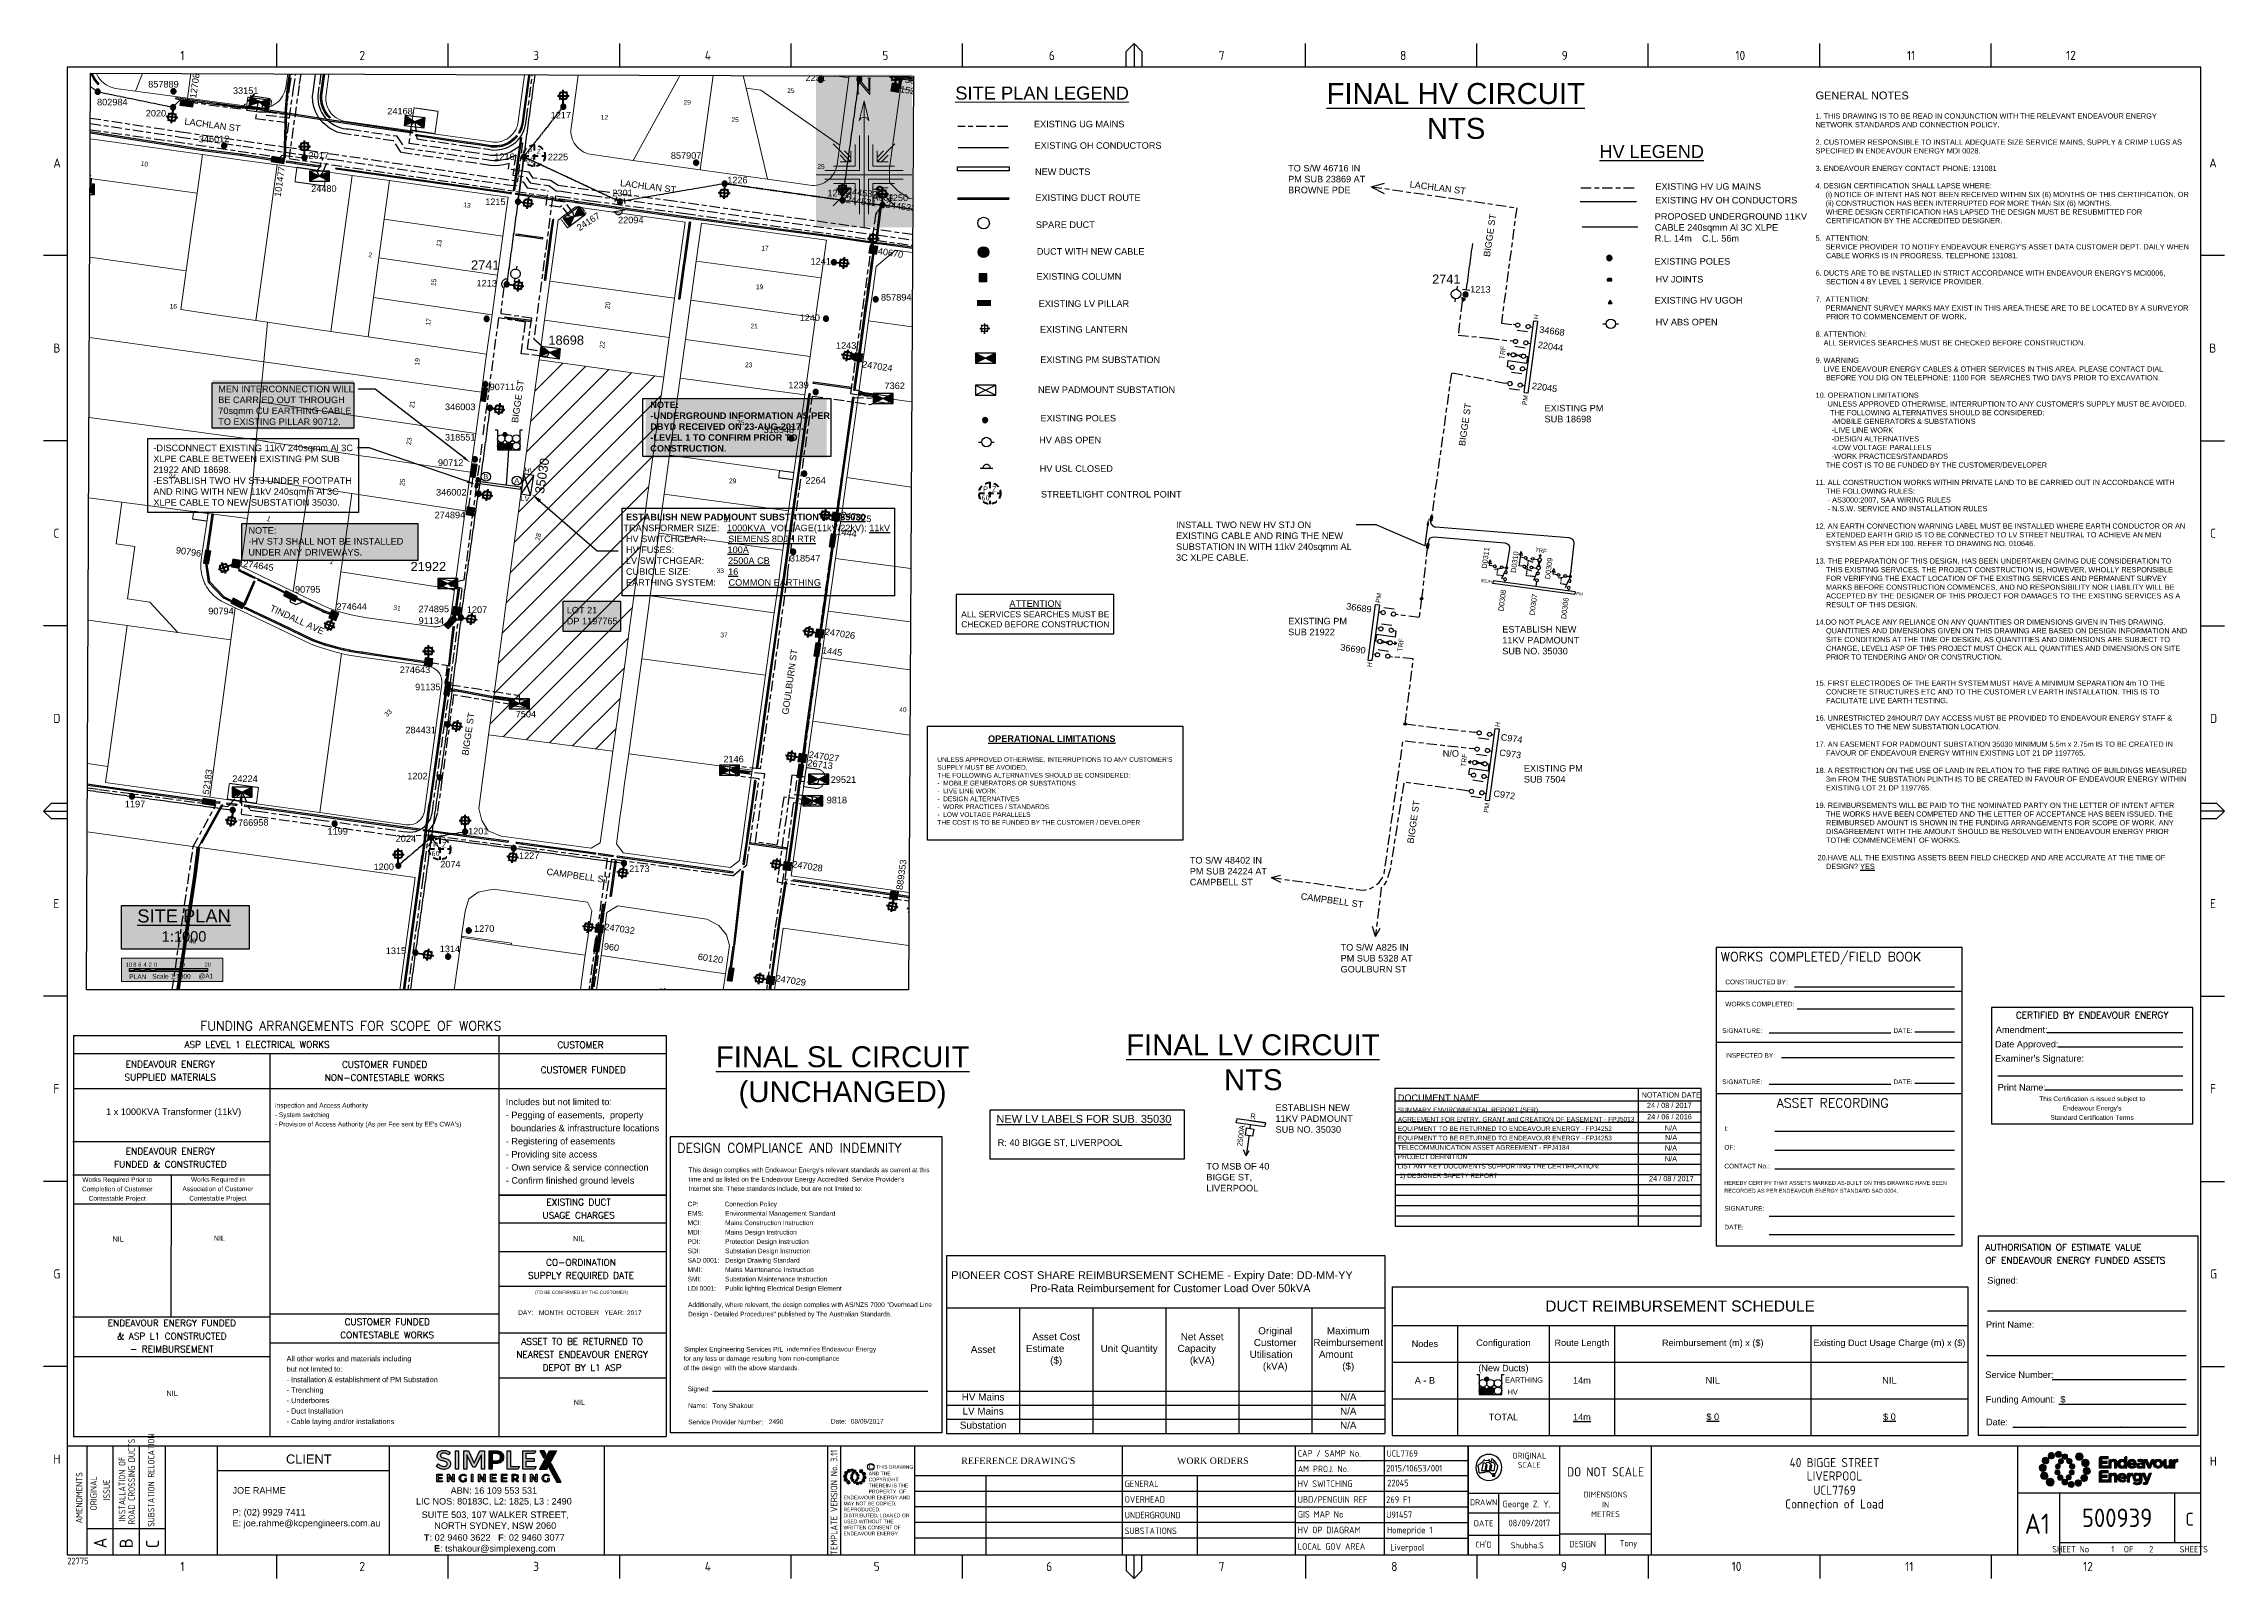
# Paper-space layout 'Page 1' of a CAD drawing. Header units: metres, sheet in millimetres. Extents: x -9 to 824, y -5 to 581.
# The model-space entities are those that its viewports show. They can reach past a viewport. Long polylines and large blocks are cut down to what shows.
import ezdxf
from ezdxf import colors
from ezdxf.entities.mleader import LeaderData, LeaderLine
from ezdxf.enums import TextEntityAlignment as Align
from ezdxf.math import Vec2, Vec3

# ---------------------------------------------------------------- set-up
doc = ezdxf.new("R2010")
doc.units = ezdxf.units.M
for name, pattern in [('Cable Exist OH', [1, 1, 0]), ('Cable Exist UG', [8.2, 4, -1.2, 1.8, -1.2]), ('CENTER2', [1.125, 0.75, -0.125, 0.125, -0.125]), ('Dash', [5, 3, -2]), ('DASHED', [0.75, 0.5, -0.25]), ('HIDDEN', [0.375, 0.25, -0.125]), ('HIDDEN2', [0.1875, 0.125, -0.0625])]:
    doc.linetypes.add(name, pattern=pattern)
doc.layers.get('0').update_dxf_attribs({"color": 6})
for name, color, linetype in [('_User Miscellaneous1', 7, 'Continuous'), ('_User Miscellaneous7', 7, 'Continuous'), ('_User Miscellaneous9', 7, 'Continuous'), ('Duct_SP_EXT', 7, 'Continuous'), ('Duct_SP_NEW', 2, 'Continuous'), ('Equip_SL_EXT', 7, 'Continuous'), ('Equip_SP_HV_EXT', 7, 'Continuous'), ('Equip_SP_SL_EXT', 7, 'Continuous'), ('Mains_HV_EXT', 7, 'Continuous'), ('Mains_LV_SL_EXT', 7, 'Continuous'), ('Mains_SL_EXT', 7, 'Continuous'), ('Notes', 7, 'Continuous'), ('Sub_SP_EXT', 7, 'Continuous'), ('SupportsOH_SP_TR_HV_LV_SL_EXT', 7, 'Continuous'), ('SupportsUG_SP_LV_EXT', 7, 'Continuous'), ('SupportsUG_SP_LV_SL_EXT', 7, 'Continuous')]:
    doc.layers.add(name, color=color, linetype=linetype)
for name, color, linetype, lineweight in [('Cadastre Buildings_SP_EXT', 9, 'Continuous', 5), ('Cadastre Land Parcels_SP_EXT', 9, 'Continuous', 5), ('Cadastre Other Property_SP_EXT', 9, 'HIDDEN', 5)]:
    doc.layers.add(name, color=color, linetype=linetype, lineweight=lineweight)
doc.styles.add('ARIAL', font='arial.ttf', dxfattribs={"height": 2})
doc.styles.add('COLUMN_LABEL', font='arial.ttf')
doc.styles.add('Elec', font='romand__.ttf')
doc.styles.add('iecARIAL', font='arial.ttf', dxfattribs={"height": 2})
doc.styles.add('iecISOCP', font='isocp.shx')
doc.styles.add('iecTimesNewRoman', font='times.ttf')
doc.styles.add('IESYMBOL1', font='isocp.shx')
doc.styles.add('MANIKA', font='times.ttf', dxfattribs={"height": 2})
doc.styles.add('POLE_LABEL', font='arial.ttf')
doc.styles.add('SLCP_LABEL', font='arial.ttf', dxfattribs={"height": 3.5})
doc.styles.get("Standard").update_dxf_attribs({"font": 'arial.ttf'})
doc.styles.add('SWG_LABEL', font='arial.ttf')
doc.styles.add('SWITCH_LABEL', font='arial.ttf', dxfattribs={"height": 2.5})
doc.linetypes.add('Cable E UG', pattern='A,6,-0.5,["E",Standard,S=1.7,R=0,X=0.5,Y=-1],-2.9', length=9.4)
doc.linetypes.add('Cable New UG', pattern='A,7,-0.25,["x",Standard,S=2,R=0,X=0.2,Y=-0.8],-2.1', length=9.35)

psp = doc.layouts.new('Page 1')

# ---------------------------------------------------------------- texts
at = {"layer": '_User Miscellaneous1', "linetype": 'Continuous', "lineweight": 0}
psp.add_text('%%USITE PLAN LEGEND', height=5, dxfattribs=at).set_placement((339.3, 559.61))
at = {"layer": '_User Miscellaneous1'}
for s, rotation, p in [('LACHLAN ST', 352.53177, (44.62, 550.1)), ('LACHLAN ST', 352.76285, (211.09, 526.6)), ('LACHLAN ST', 352.76285, (512.82, 526.12)), ('BIGGE ST', 81.675, (543.59, 499.4)), ('BIGGE ST', 81.675, (172.17, 435.97)), ('BIGGE ST', 81.675, (534.11, 427.11)), ('TINDALL AVE', 335.444, (77.15, 364.39)), ('GOULBURN ST', 82.03721, (275.52, 324.49)), ('BIGGE ST', 81.5559, (153.18, 308.9)), ('BIGGE ST', 81.675, (514.4, 275.26)), ('CAMPBELL ST', 352.21109, (182.99, 263.43)), ('CAMPBELL ST', 352.21109, (471.19, 254.03))]:
    psp.add_text(s, height=2.5, rotation=rotation, dxfattribs=at).set_placement(p)
at = {"layer": '_User Miscellaneous1', "lineweight": 0}
for s, p in [('EXISTING UG MAINS', (369.37, 549.01)), ('EXISTING OH CONDUCTORS', (369.61, 540.82)), ('EXISTING HV UG MAINS', (606.83, 525.18)), ('EXISTING HV OH CONDUCTORS', (606.74, 519.93)), ('SPARE DUCT', (370.1, 510.57)), ('DUCT WITH NEW CABLE', (370.48, 500.35)), ('EXISTING COLUMN', (370.35, 490.8)), ('EXISTING POLES', (606.5, 496.58)), ('HV JOINTS', (606.92, 489.73)), ('EXISTING HV UGOH', (606.56, 481.68)), ('EXISTING LV PILLAR', (371.19, 480.41)), ('HV ABS OPEN', (606.94, 473.35)), ('EXISTING LANTERN', (371.66, 470.57)), ('NEW PADMOUNT SUBSTATION', (370.91, 447.51)), ('EXISTING POLES', (371.84, 436.65)), ('HV ABS OPEN', (371.35, 428.28)), ('HV USL CLOSED', (371.57, 417.4)), ('STREETLIGHT CONTROL POINT', (372.02, 407.57))]:
    psp.add_text(s, height=2.5, dxfattribs=at).set_placement(p)
at = {"layer": '_User Miscellaneous1', "color": 0}
for s, p in [('NEW DUCTS', (369.76, 530.05)), ('EXISTING DUCT ROUTE', (369.94, 520.14))]:
    psp.add_text(s, height=2.5, dxfattribs=at).set_placement(p, align=Align.BOTTOM_LEFT)
at = {"layer": '_User Miscellaneous1', "style": 'IESYMBOL1'}
for p in [(548.47, 462.9), (509.52, 351.24), (533.75, 307.12)]:
    psp.add_text('TRF', height=2, rotation=82.39054, dxfattribs=at).set_placement(p, align=Align.MIDDLE_CENTER)
at = {"layer": '_User Miscellaneous1', "lineweight": 0}
for s, rotation, p in [('HV', 350.30363, (174.45, 417.18)), ('LV', 351.85859, (173.03, 406.43))]:
    psp.add_text(s, height=2, rotation=rotation, dxfattribs=at).set_placement(p)
at = {"layer": '_User Miscellaneous1', "color": 0, "linetype": 'ByBlock', "lineweight": 0, "ltscale": 0.5}
for s, p in [('10', (23.51, 227.84)), ('8', (25.76, 227.84)), ('6', (27.67, 227.84)), ('4', (29.67, 227.84)), ('2', (31.67, 227.84)), ('0', (33.67, 227.84)), ('10', (43.67, 227.84)), ('20', (53.67, 227.84))]:
    psp.add_text(s, height=1.56, dxfattribs=at).set_placement(p, align=Align.BOTTOM_CENTER)
psp.add_text('Scale 1:1000', height=1.8019, dxfattribs=at).set_placement((39.77, 224.6), align=Align.MIDDLE_CENTER)
at = {"layer": '_User Miscellaneous1', "color": 0, "char_height": 8, "attachment_point": 1}
for s, width, insert in [('\\pi33.276;{\\LFINAL HV CIRCUIT}\\P\\pi71.612;NTS', 164.1403, (447.9, 565.95)), ('\\pi34.204;{\\LFINAL LV CIRCUIT}\\P\\pi71.612;NTS', 164.1403, (370.4, 202.46)), ('\\pi3.8435;{\\LFINAL SL CIRCUIT}\\P\\pi12.515;(UNCHANGED)', 103.4197, (243.98, 197.9))]:
    psp.add_mtext_dynamic_manual_height_columns(s, width=width, gutter_width=4, heights=[0], dxfattribs=dict(at, insert=insert))
at = {"layer": '_User Miscellaneous1', "color": 7, "insert": (668.03, 562.7), "char_height": 2, "width": 142.5014, "attachment_point": 1, "style": 'iecARIAL'}
psp.add_mtext("{\\H1.5x;\\C0;GENERAL NOTES}\\P\\P1. THIS DRAWING IS TO BE READ IN CONJUNCTION WITH THE RELEVANT ENDEAVOUR ENERGY NETWORK STANDARDS AND CONNECTION POLICY.\\P\\P2. CUSTOMER RESPONSIBLE TO INSTALL ADEQUATE SIZE SERVICE MAINS, SUPPLY & CRIMP LUGS AS SPECIFIED IN ENDEAVOUR ENERGY MDI 0028.\\P\\P3. ENDEAVOUR ENERGY CONTACT PHONE: 131081\\P\\P4. DESIGN CERTIFICATION SHALL LAPSE WHERE:\\P     (i) NOTICE OF INTENT HAS NOT BEEN RECEIVED WITHIN SIX (6) MONTHS OF THIS CERTIFICATION, OR\\P     (ii) CONSTRUCTION HAS BEEN INTERRUPTED FOR MORE THAN SIX (6) MONTHS.\\P\\pi-4,l4;     WHERE DESIGN CERTIFICATION HAS LAPSED THE DESIGN MUST BE RESUBMITTED FOR CERTIFICATION BY THE ACCREDITED DESIGNER.\\P\\pi0,l0;\\P5.  ATTENTION:\\P\\pi-4,l4;     SERVICE PROVIDER TO NOTIFY ENDEAVOUR ENERGY'S ASSET DATA CUSTOMER DEPT. DAILY WHEN CABLE WORKS IS IN PROGRESS. TELEPHONE 131081.\\P\\pi0,l0;\\P\\pi-4,l4;6. DUCTS ARE TO BE INSTALLED IN STRICT ACCORDANCE WITH ENDEAVOUR ENERGY'S MCI0006,  SECTION 4 BY LEVEL 1 SERVICE PROVIDER.\\P\\pi0,l0;\\P7.  ATTENTION:\\P\\pi-4,l4;     PERMANENT SURVEY MARKS MAY EXIST IN THIS AREA.THESE ARE TO BE LOCATED BY A SURVEYOR PRIOR TO COMMENCEMENT OF WORK.\\P\\pi0,l0;\\P8. ATTENTION:\\P    ALL SERVICES SEARCHES MUST BE CHECKED BEFORE CONSTRUCTION.\\P\\P9. WARNING\\P\\pi-4,l4;    LIVE ENDEAVOUR ENERGY CABLES & OTHER SERVICES IN THIS AREA. PLEASE CONTACT DIAL BEFORE YOU DIG ON TELEPHONE: 1100 FOR  SEARCHES TWO DAYS PRIOR TO EXCAVATION.\\P\\pi0,l0;\\P\\pi-4,l4;10. OPERATION LIMITATIONS \\P      UNLESS APPROVED OTHERWISE, INTERRUPTION TO ANY CUSTOMER'S SUPPLY MUST BE AVOIDED.    THE FOLLOWING ALTERNATIVES SHOULD BE CONSIDERED:\\P\\pi0,l0;        -MOBILE GENERATORS & SUBSTATIONS\\P        -LIVE LINE WORK\\P        -DESIGN ALTERNATIVES\\P        -LOW VOLTAGE PARALLELS\\P        -WORK PRACTICES/STANDARDS\\P\\pt0;     THE COST IS TO BE FUNDED BY THE CUSTOMER/DEVELOPER\\P\\ptz;\\P\\pi-4,l4;11. ALL CONSTRUCTION WORKS WITHIN PRIVATE LAND TO BE CARRIED OUT IN ACCORDANCE WITH THE FOLLOWING RULES:\\P\\pi-2,l2;      - AS3000:2007, SAA WIRING RULES\\P\\pi0,l0;      - N.S.W. SERVICE AND INSTALLATION RULES\\P\\P\\pi-4,l4;{\\fArial|b0|i0|c186|p34;\\C256;1\\fArial|b0|i0|c0|p34;2\\fArial|b0|i0|c186|p34;. AN EARTH CONNECTION WARNING LABEL MUST BE INSTALLED WHERE EARTH CONDUCTOR OR AN EXTENDED EARTH GRID IS TO BE CONNECTED TO LV STREET NEUTRAL TO ACHIEVE AN MEN SYSTEM AS PER \\fArial|b0|i0|c0|p34;E\\fArial|b0|i0|c186|p34;DI 100. REFER TO DRAWING NO. 010646.}\\P\\pi0,l0;\\P\\pi-4,l4;13. THE PREPARATION OF THIS DESIGN, HAS BEEN UNDERTAKEN GIVING DUE CONSIDERATION TO THIS EXISTING SERVICES. THE PROJECT CONSTRUCTION IS, HOWEVER, WHOLLY RESPONSIBLE FOR VERIFYING THE EXACT LOCATION OF THE EXISTING SERVICES AND PERMANENT SURVEY MARKS BEFORE CONSTRUCTION COMMENCES, AND NO RESPONSIBILITY NOR LIABILITY WILL BE ACCEPTED BY THE DESIGNER OF THIS PROJECT FOR DAMAGES TO THE EXISTING SERVICES AS A RESULT OF THIS DESIGN. \\P\\pi0,l0;\\P\\pi-4,l4;14.{\\C256;DO NOT PLACE ANY RELIANCE ON ANY QUANTITIES OR DIMENSIONS GIVEN IN THIS DRAWING. QUANTITIES AND DIMENSIONS GIVEN ON THIS DRAWING ARE BASED ON DESIGN INFORMATION AND SITE CONDITIONS AT THE TIME OF DESIGN, AS QUANTITIES AND DIMENSIONS ARE SUBJECT TO CHANGE, LEVEL1 ASP OF THIS PROJECT MUST CHECK ALL QUANTITIES AND DIMENSIONS ON SITE PRIOR TO TENDERING AND/ OR CONSTRUCTION.\\fCalibri (body)|b0|i0|c0|p0;\\H0.91667x;\\C165;\\c8210719;\\P\\pi0,l0;}\\P{\\C256;\\P\\pi-4,l4;15. FIRST ELECTRODES OF THE EARTH SYSTEM MUST HAVE A MINIMUM SEPARATION 4m TO THE CONCRETE STRUCTURES ETC AND TO THE CUSTOMER LV EARTH INSTALLATION. THIS IS TO FACILITATE LIVE EARTH TESTING.\\P\\pi0,l0;\\P\\pi-4,l4;}16. UNRESTRICTED 24HOUR/7 DAY ACCESS MUST BE PROVIDED TO ENDEAVOUR ENERGY STAFF & VEHICLES TO THE NEW SUBSTATION LOCATION.\\P\\pi0,l0;\\P\\pi-4,l4;17. AN EASEMENT FOR PADMOUNT SUBSTATION 35030 MINIMUM 5.5m x 2.75m IS TO BE CREATED IN FAVOUR OF ENDEAVOUR ENERGY WITHIN EXISTING LOT 21 DP 1197765.\\P\\pi0,l0;\\P\\pi-4,l4;18. A RESTRICTION ON THE USE OF LAND IN RELATION TO THE FIRE RATING OF BUILDINGS MEASURED 3m FROM THE SUBSTATION PLINTH IS TO BE CREATED IN FAVOUR OF ENDEAVOUR ENERGY WITHIN EXISTING LOT 21 DP 1197765.\\P\\pi0,l0;\\P\\pi-4,l4;19. REIMBURSEMENTS WILL BE PAID TO THE NOMINATED PARTY ON THE LETTER OF INTENT AFTER THE WORKS HAVE BEEN COMPETED AND THE LETTER OF ACCEPTANCE HAS BEEN ISSUED. THE REIMBURSED AMOUNT IS SHOWN IN THE FUNDING ARRANGEMENTS FOR SCOPE OF WORK. ANY DISAGREEMENT WITH THE AMOUNT SHOULD BE RESOLVED WITH ENDEAVOUR ENERGY PRIOR TOTHE COMMENCEMENT OF WORKS.\\P\\P 20.HAVE ALL THE EXISTING ASSETS BEEN FIELD CHECKED AND ARE ACCURATE AT THE TIME OF DESIGN? {\\LYES} ", dxfattribs=at)
at = {"layer": '_User Miscellaneous1', "color": 0, "lineweight": -3, "insert": (585.48, 542.26), "char_height": 4.9444, "width": 72.9548, "attachment_point": 1}
psp.add_mtext('{\\LHV LEGEND}', dxfattribs=at)
at = {"layer": '_User Miscellaneous1', "color": 7, "attachment_point": 1}
for s, width, insert, char_height in [('TO S/W 46716 IN PM SUB 23869 AT BROWNE PDE', 31.2688, (466.5, 534.66), 2.5), ('LOT 21\\PDP 1197765', 20.4354, (190.84, 365.79), 2.5), ('TO S/W 48402 IN PM SUB 24224 AT CAMPBELL ST', 31.2688, (428.93, 270.21), 2.5), ('TO S/W A825 IN PM SUB 5328 AT GOULBURN ST', 31.2688, (486.54, 236.94), 2.5), ('TO MSB OF 40 BIGGE ST, LIVERPOOL', 30.3922, (435.26, 153.3), 2.5), ('24 / 08 / 2017 ', 17.5133, (604.4, 148.35), 2), ('EARTHING', 18.0519, (549.44, 71.39), 2), (' HV', 18.0519, (549.61, 66.79), 2)]:
    psp.add_mtext_dynamic_manual_height_columns(s, width=width, gutter_width=4, heights=[0], dxfattribs=dict(at, insert=insert, char_height=char_height))
at = {"layer": '_User Miscellaneous1', "lineweight": -3, "ltscale": 0.5, "char_height": 2.5, "attachment_point": 1}
for s, insert, width in [('PROPOSED UNDERGROUND 11KV CABLE 240sqmm Al 3C XLPE\\PR.L. 14m    C.L. 56m', (606.59, 516.19), 59.1452), ('EXISTING PM SUBSTATION', (371.77, 461.46), 53.2672)]:
    psp.add_mtext(s, dxfattribs=dict(at, insert=insert, width=width))
at = {"layer": '_User Miscellaneous1', "color": 7, "char_height": 2.5, "attachment_point": 1}
for s, insert, width in [('{\\fArial|b1|i0|c0|p34;NOTE:\\P-UNDERGROUND INFORMATION AS PER DBYD RECEIVED ON 23-AUG-2017.\\P-LEVEL 1 TO CONFIRM PRIOR TO CONSTRUCTION.}', (222.75, 444.26), 69.463), ('NOTE:\\P-HV STJ SHALL NOT BE INSTALLED UNDER ANY DRIVEWAYS.', (69.19, 396.25), 65.3996)]:
    psp.add_mtext(s, dxfattribs=dict(at, insert=insert, width=width))
at = {"layer": '_User Miscellaneous1', "char_height": 2.5, "attachment_point": 1}
for s, width, insert in [('EXISTING PM SUB 18698', 24.549, (564.47, 442.98)), ('EXISTING PM SUB 21922', 24.549, (466.48, 361.61)), ('ESTABLISH NEW 11KV PADMOUNT SUB NO. 35030', 29.5381, (548.33, 358.48)), ('N/O', 7.0191, (525.57, 311.03)), ('EXISTING PM SUB 7504', 24.549, (556.57, 305.33)), ('ESTABLISH NEW 11KV PADMOUNT SUB NO. 35030', 29.5381, (461.68, 175.69))]:
    psp.add_mtext_dynamic_manual_height_columns(s, width=width, gutter_width=4, heights=[0], dxfattribs=dict(at, insert=insert))
at = {"layer": '_User Miscellaneous1', "color": 7}
for s, width, insert, char_height, attachment_point, rotation in [('D0310', 7.6075, (551.51, 378.95), 2, 1, 82.23703), ('TRF', 5.7595, (561.02, 388.44), 1.631, 1, 352.23702), ('D0307', 9.2337, (558.64, 362.72), 2, 1, 82.23703), ('2500A', 8.1648, (448.96, 159.58), 2, 7, 83.25122)]:
    psp.add_mtext_dynamic_manual_height_columns(s, width=width, gutter_width=4, heights=[0], dxfattribs=dict(at, insert=insert, char_height=char_height, attachment_point=attachment_point, rotation=rotation))
at = {"layer": '_User Miscellaneous1', "lineweight": 13, "ltscale": 0.5, "char_height": 2, "width": 35.66, "attachment_point": 1}
for s, insert in [('{\\C7;24 / 08 / 2017 }', (603.6, 176.32)), ('{\\C7;24 / 06 / 2016 }', (603.67, 171.97)), ('{\\C7;N/A}', (610.43, 167.68)), ('{\\C7;N/A}', (610.45, 160.05)), ('{\\C7;N/A}', (610.51, 164.05)), ('{\\C7;N/A}', (610.45, 155.9))]:
    psp.add_mtext(s, dxfattribs=dict(at, insert=insert))
at = {"layer": '_User Miscellaneous1', "ltscale": 0.1, "insert": (355.03, 171.66), "char_height": 3, "width": 77.1842, "attachment_point": 1}
psp.add_mtext('{\\LNEW LV LABELS FOR SUB. 35030}', dxfattribs=at)
at = {"layer": '_User Miscellaneous1', "insert": (454.22, 172.06), "char_height": 2, "width": 1.1319, "attachment_point": 3, "rotation": 352.23702, "style": 'iecARIAL'}
psp.add_mtext('R', dxfattribs=at)
at = {"layer": '_User Miscellaneous1', "ltscale": 0.5, "insert": (355.52, 162.34), "char_height": 2.5, "width": 68.937, "attachment_point": 1}
psp.add_mtext('{\\C0;R: 40 BIGGE ST, LIVERPOOL}', dxfattribs=at)
at = {"layer": '_User Miscellaneous1', "style": 'ARIAL'}
for tag, p in [('H', (561.16, 475.74)), ('PM', (556.81, 442.93)), ('PM', (500.79, 367.34)), ('H', (497.49, 342.83)), ('H', (546.45, 319.96)), ('PM', (542.1, 287.15))]:
    psp.add_attdef(tag, text='H', height=1.8, rotation=82.39054, dxfattribs=at).set_placement(p, align=Align.MIDDLE_LEFT)
at = {"layer": '_User Miscellaneous1', "style": 'SWG_LABEL', "flags": 8}
for tag, p in [('22044', (561.95, 465.98)), ('34668', (562.5, 471.85)), ('22045', (559.69, 450.32)), ('36689', (488.74, 366.06)), ('36690', (486.48, 350.4)), ('C974', (547.78, 316.07)), ('C973', (547.23, 310.19)), ('C972', (544.97, 294.53))]:
    psp.add_attdef(tag, text='XXXXX', height=2.5, rotation=352.43617, dxfattribs=at).set_placement(p, align=Align.MIDDLE_LEFT)
at = {"layer": '_User Miscellaneous1', "color": 0, "linetype": 'ByBlock', "lineweight": 0, "ltscale": 0.5}
psp.add_attdef('PLAN', text='Plan', height=1.802, dxfattribs=at).set_placement((30.21, 224.45), align=Align.MIDDLE_RIGHT)
psp.add_attdef('@A1', text='@A1', height=1.802, dxfattribs=at).set_placement((52.95, 224.74), align=Align.MIDDLE_CENTER)

msp = doc.modelspace()

# ---------------------------------------------------------------- texts
at = {"layer": 'Cadastre Land Parcels_SP_EXT'}
for s, p in [('47', (308304.66, 6245270.21)), ('25', (308564.65, 6245262.12)), ('12', (308493.41, 6245251.89)), ('29', (308525.04, 6245257.6)), ('25', (308543.34, 6245250.99)), ('25', (308576.18, 6245233.1)), ('17', (308554.76, 6245201.89)), ('19', (308552.71, 6245187.13)), ('16', (308328.67, 6245179.69)), ('21', (308550.63, 6245172.14)), ('23', (308548.58, 6245157.31)), ('25', (308545.52, 6245135.23)), ('29', (308542.43, 6245112.98)), ('31', (308540.37, 6245098.12)), ('33', (308537.68, 6245078.68)), ('37', (308539.1, 6245054.12)), ('40', (308607.49, 6245025.53)), ('43', (308336, 6244937.18)), ('51', (308515.81, 6244918.34))]:
    msp.add_text(s, height=1.8, dxfattribs=at).set_placement(p)
for s, rotation, p in [('10', 351.90906, (308317.52, 6245234.32)), ('13', 351.92276, (308440.81, 6245218.56)), ('13', 82.32733, (308432.29, 6245203.19)), ('2', 351.89316, (308404.54, 6245199.43)), ('15', 82.19723, (308430.25, 6245188.23)), ('20', 82.42595, (308496.75, 6245179.45)), ('17', 82.40416, (308428.2, 6245173.13)), ('19', 82.21297, (308423.96, 6245157.89)), ('22', 82.43259, (308494.69, 6245164.4)), ('21', 82.33994, (308422.04, 6245141.6)), ('23', 82.29285, (308420.87, 6245127.48)), ('24', 352.62863, (308328.15, 6245114.95)), ('25', 82.28067, (308418.3, 6245111.83)), ('1', 336.81969, (308365.51, 6245098.8)), ('28', 79.44025, (308470.11, 6245090.97)), ('1', 335.03473, (308389.65, 6245082.52)), ('31', 351.82211, (308414.05, 6245064.64)), ('33', 41.53, (308411.69, 6245023.58))]:
    msp.add_text(s, height=1.8, rotation=rotation, dxfattribs=at).set_placement(p)
at = {"layer": 'Cadastre Other Property_SP_EXT'}
msp.add_text('063411', height=1.8, dxfattribs=at).set_placement((308288.46, 6245019.46))

# ---------------------------------------------------------------- blocks, each defined once
blk = doc.blocks.new('Note_Services Searches')
at = {"layer": 'Notes'}
blk.add_lwpolyline([(0, 0), (60.33, 0), (60.33, 15.02), (0, 15.02)], close=True, dxfattribs=at)
at = {"layer": 'Notes', "insert": (30.27, 7.63), "char_height": 2.3, "width": 62.8509, "attachment_point": 5}
blk.add_mtext('{\\fArial|b0|i0|c238|p34;\\H1.087x;\\LATTENTION\\H0.92x;\\P\\lALL SERVICES SEARCHES MUST BE\\PCHECKED BEFORE CONSTRUCTION}', dxfattribs=at)
blk = doc.blocks.new('EE_LOGO_SMALL')
at = {"layer": 'Notes'}
h = blk.add_hatch(color=256, dxfattribs=at)
edge = h.paths.add_edge_path()
edge.add_spline(control_points=[(-8.4, 2), (-9.2, 2), (-9.8, 1.4), (-9.8, 0.7), (-9.9, -0.1), (-9.3, -0.7), (-8.6, -0.8), (-7.8, -0.8), (-7.2, -0.2), (-7.1, 0.5), (-7.1, 1.3), (-7.7, 1.9), (-8.4, 2)], knot_values=[0, 0, 0, 0, 1, 1, 1, 2, 2, 2, 3, 3, 3, 4, 4, 4, 4], degree=3, periodic=0)
h = blk.add_hatch(color=256, dxfattribs=at)
edge = h.paths.add_edge_path()
edge.add_spline(control_points=[(-6.8, 4.5), (-7.4, 4.8), (-8.2, 4.6), (-8.6, 4), (-8.9, 3.4), (-8.7, 2.6), (-8.1, 2.2), (-7.5, 1.9), (-6.7, 2.1), (-6.3, 2.7), (-6, 3.3), (-6.2, 4.1), (-6.8, 4.5)], knot_values=[0, 0, 0, 0, 1, 1, 1, 2, 2, 2, 3, 3, 3, 4, 4, 4, 4], degree=3, periodic=0)
h = blk.add_hatch(color=256, dxfattribs=at)
edge = h.paths.add_edge_path()
edge.add_spline(control_points=[(-4.2, 5.9), (-4.6, 6.5), (-5.3, 6.6), (-5.9, 6.3), (-6.4, 5.9), (-6.6, 5.1), (-6.2, 4.6), (-5.9, 4), (-5.1, 3.8), (-4.6, 4.2), (-4, 4.6), (-3.8, 5.3), (-4.2, 5.9)], knot_values=[0, 0, 0, 0, 1, 1, 1, 2, 2, 2, 3, 3, 3, 4, 4, 4, 4], degree=3, periodic=0)
h = blk.add_hatch(color=256, dxfattribs=at)
edge = h.paths.add_edge_path()
edge.add_spline(control_points=[(-1.3, 5.9), (-1.4, 6.5), (-2, 7), (-2.6, 6.9), (-3.3, 6.9), (-3.7, 6.3), (-3.7, 5.6), (-3.6, 5), (-3, 4.5), (-2.4, 4.6), (-1.7, 4.7), (-1.3, 5.2), (-1.3, 5.9)], knot_values=[0, 0, 0, 0, 1, 1, 1, 2, 2, 2, 3, 3, 3, 4, 4, 4, 4], degree=3, periodic=0)
h = blk.add_hatch(color=256, dxfattribs=at)
edge = h.paths.add_edge_path()
edge.add_spline(control_points=[(-2.5, 2.1), (-3, 2.2), (-3.5, 1.9), (-3.6, 1.3), (-3.7, 0.8), (-3.4, 0.3), (-2.9, 0.2), (-2.4, 0.1), (-1.9, 0.4), (-1.8, 0.9), (-1.7, 1.5), (-2, 2), (-2.5, 2.1)], knot_values=[0, 0, 0, 0, 1, 1, 1, 2, 2, 2, 3, 3, 3, 4, 4, 4, 4], degree=3, periodic=0)
h = blk.add_hatch(color=256, dxfattribs=at)
edge = h.paths.add_edge_path()
edge.add_spline(control_points=[(1, 4.9), (1, 4.3), (0.5, 3.8), (-0.1, 3.8), (-0.7, 3.8), (-1.2, 4.3), (-1.2, 4.9), (-1.2, 5.5), (-0.7, 6), (-0.1, 6), (0.5, 6), (1, 5.5), (1, 4.9)], knot_values=[0, 0, 0, 0, 1, 1, 1, 2, 2, 2, 3, 3, 3, 4, 4, 4, 4], degree=3, periodic=0)
edge = h.paths.add_edge_path()
edge.add_spline(control_points=[(-1.4, 4), (-1.9, 4.1), (-2.4, 3.8), (-2.5, 3.3), (-2.6, 2.7), (-2.3, 2.2), (-1.8, 2.1), (-1.3, 2), (-0.7, 2.3), (-0.6, 2.9), (-0.5, 3.4), (-0.9, 3.9), (-1.4, 4)], knot_values=[0, 0, 0, 0, 1, 1, 1, 2, 2, 2, 3, 3, 3, 4, 4, 4, 4], degree=3, periodic=0)
h = blk.add_hatch(color=256, dxfattribs=at)
edge = h.paths.add_edge_path()
edge.add_spline(control_points=[(2.3, 2.4), (2.8, 2.8), (2.8, 3.4), (2.4, 3.9), (2, 4.3), (1.4, 4.3), (0.9, 3.9), (0.5, 3.6), (0.5, 2.9), (0.9, 2.5), (1.2, 2), (1.9, 2), (2.3, 2.4)], knot_values=[0, 0, 0, 0, 1, 1, 1, 2, 2, 2, 3, 3, 3, 4, 4, 4, 4], degree=3, periodic=0)
edge = h.paths.add_edge_path()
edge.add_spline(control_points=[(1, 4.9), (1, 4.3), (0.5, 3.8), (-0.1, 3.8), (-0.7, 3.8), (-1.2, 4.3), (-1.2, 4.9), (-1.2, 5.5), (-0.7, 6), (-0.1, 6), (0.5, 6), (1, 5.5), (1, 4.9)], knot_values=[0, 0, 0, 0, 1, 1, 1, 2, 2, 2, 3, 3, 3, 4, 4, 4, 4], degree=3, periodic=0)
h = blk.add_hatch(color=256, dxfattribs=at)
edge = h.paths.add_edge_path()
edge.add_spline(control_points=[(1, 4.9), (1, 4.3), (0.5, 3.8), (-0.1, 3.8), (-0.7, 3.8), (-1.2, 4.3), (-1.2, 4.9), (-1.2, 5.5), (-0.7, 6), (-0.1, 6), (0.5, 6), (1, 5.5), (1, 4.9)], knot_values=[0, 0, 0, 0, 1, 1, 1, 2, 2, 2, 3, 3, 3, 4, 4, 4, 4], degree=3, periodic=0)
edge = h.paths.add_edge_path(flags=16)
edge.add_spline(control_points=[(1, 4.9), (1, 4.3), (0.5, 3.8), (-0.1, 3.8), (-0.7, 3.8), (-1.2, 4.3), (-1.2, 4.9), (-1.2, 5.5), (-0.7, 6), (-0.1, 6), (0.5, 6), (1, 5.5), (1, 4.9)], knot_values=[0, 0, 0, 0, 1, 1, 1, 2, 2, 2, 3, 3, 3, 4, 4, 4, 4], degree=3, periodic=0)
h = blk.add_hatch(color=256, dxfattribs=at)
edge = h.paths.add_edge_path()
edge.add_spline(control_points=[(3, 0.2), (3.5, 0.3), (3.8, 0.9), (3.7, 1.4), (3.6, 1.9), (3, 2.3), (2.5, 2.1), (1.9, 2), (1.6, 1.4), (1.8, 0.9), (1.9, 0.4), (2.5, 0.1), (3, 0.2)], knot_values=[0, 0, 0, 0, 1, 1, 1, 2, 2, 2, 3, 3, 3, 4, 4, 4, 4], degree=3, periodic=0)
h = blk.add_hatch(color=256, dxfattribs=at)
edge = h.paths.add_edge_path()
edge.add_spline(control_points=[(7, 4.9), (7, 4), (6.3, 3.4), (5.5, 3.4), (4.6, 3.4), (4, 4), (4, 4.9), (4, 5.7), (4.6, 6.4), (5.5, 6.4), (6.3, 6.4), (7, 5.7), (7, 4.9)], knot_values=[0, 0, 0, 0, 1, 1, 1, 2, 2, 2, 3, 3, 3, 4, 4, 4, 4], degree=3, periodic=0)
h = blk.add_hatch(color=256, dxfattribs=at)
edge = h.paths.add_edge_path()
edge.add_spline(control_points=[(8.4, 1.1), (9.1, 1.5), (9.4, 2.3), (9.1, 3), (8.8, 3.7), (7.9, 4.1), (7.2, 3.8), (6.5, 3.4), (6.2, 2.6), (6.5, 1.9), (6.8, 1.2), (7.7, 0.8), (8.4, 1.1)], knot_values=[0, 0, 0, 0, 1, 1, 1, 2, 2, 2, 3, 3, 3, 4, 4, 4, 4], degree=3, periodic=0)
h = blk.add_hatch(color=256, dxfattribs=at)
edge = h.paths.add_edge_path()
edge.add_spline(control_points=[(8.3, -1.9), (9, -1.9), (9.7, -1.4), (9.7, -0.6), (9.7, 0.1), (9.2, 0.8), (8.4, 0.8), (7.7, 0.8), (7, 0.3), (7, -0.5), (6.9, -1.2), (7.5, -1.9), (8.3, -1.9)], knot_values=[0, 0, 0, 0, 1, 1, 1, 2, 2, 2, 3, 3, 3, 4, 4, 4, 4], degree=3, periodic=0)
h = blk.add_hatch(color=256, dxfattribs=at)
edge = h.paths.add_edge_path()
edge.add_spline(control_points=[(-8.5, -1.1), (-9.2, -1.4), (-9.6, -2.3), (-9.3, -3), (-8.9, -3.7), (-8.1, -4), (-7.4, -3.7), (-6.7, -3.4), (-6.3, -2.5), (-6.6, -1.8), (-7, -1.1), (-7.8, -0.8), (-8.5, -1.1)], knot_values=[0, 0, 0, 0, 1, 1, 1, 2, 2, 2, 3, 3, 3, 4, 4, 4, 4], degree=3, periodic=0)
h = blk.add_hatch(color=256, dxfattribs=at)
edge = h.paths.add_edge_path()
edge.add_spline(control_points=[(-7.1, -4.8), (-7.1, -4), (-6.5, -3.3), (-5.6, -3.3), (-4.8, -3.3), (-4.1, -4), (-4.1, -4.8), (-4.1, -5.7), (-4.8, -6.3), (-5.6, -6.3), (-6.5, -6.3), (-7.1, -5.7), (-7.1, -4.8)], knot_values=[0, 0, 0, 0, 1, 1, 1, 2, 2, 2, 3, 3, 3, 4, 4, 4, 4], degree=3, periodic=0)
h = blk.add_hatch(color=256, dxfattribs=at)
edge = h.paths.add_edge_path()
edge.add_spline(control_points=[(-3.1, -0.2), (-3.7, -0.3), (-4, -0.8), (-3.8, -1.4), (-3.7, -1.9), (-3.2, -2.2), (-2.6, -2.1), (-2.1, -1.9), (-1.8, -1.4), (-1.9, -0.9), (-2.1, -0.3), (-2.6, 0), (-3.1, -0.2)], knot_values=[0, 0, 0, 0, 1, 1, 1, 2, 2, 2, 3, 3, 3, 4, 4, 4, 4], degree=3, periodic=0)
h = blk.add_hatch(color=256, dxfattribs=at)
edge = h.paths.add_edge_path()
edge.add_spline(control_points=[(-2.5, -2.3), (-2.9, -2.7), (-3, -3.4), (-2.6, -3.8), (-2.2, -4.2), (-1.5, -4.3), (-1.1, -3.9), (-0.7, -3.5), (-0.6, -2.8), (-1, -2.4), (-1.4, -2), (-2, -1.9), (-2.5, -2.3)], knot_values=[0, 0, 0, 0, 1, 1, 1, 2, 2, 2, 3, 3, 3, 4, 4, 4, 4], degree=3, periodic=0)
h = blk.add_hatch(color=256, dxfattribs=at)
edge = h.paths.add_edge_path()
edge.add_spline(control_points=[(-1.2, -4.8), (-1.2, -4.2), (-0.7, -3.7), (-0.1, -3.7), (0.5, -3.7), (1, -4.2), (1, -4.8), (1, -5.4), (0.5, -5.9), (-0.1, -5.9), (-0.7, -5.9), (-1.2, -5.4), (-1.2, -4.8)], knot_values=[0, 0, 0, 0, 1, 1, 1, 2, 2, 2, 3, 3, 3, 4, 4, 4, 4], degree=3, periodic=0)
h = blk.add_hatch(color=256, dxfattribs=at)
edge = h.paths.add_edge_path()
edge.add_spline(control_points=[(1.2, -3.9), (1.7, -4.1), (2.2, -3.7), (2.3, -3.2), (2.5, -2.7), (2.1, -2.2), (1.6, -2.1), (1.1, -2), (0.6, -2.3), (0.5, -2.8), (0.4, -3.3), (0.7, -3.8), (1.2, -3.9)], knot_values=[0, 0, 0, 0, 1, 1, 1, 2, 2, 2, 3, 3, 3, 4, 4, 4, 4], degree=3, periodic=0)
h = blk.add_hatch(color=256, dxfattribs=at)
edge = h.paths.add_edge_path()
edge.add_spline(control_points=[(1.2, -5.8), (1.3, -6.5), (1.8, -6.9), (2.5, -6.9), (3.1, -6.8), (3.6, -6.2), (3.5, -5.6), (3.4, -5), (2.9, -4.5), (2.2, -4.6), (1.6, -4.6), (1.1, -5.2), (1.2, -5.8)], knot_values=[0, 0, 0, 0, 1, 1, 1, 2, 2, 2, 3, 3, 3, 4, 4, 4, 4], degree=3, periodic=0)
h = blk.add_hatch(color=256, dxfattribs=at)
edge = h.paths.add_edge_path()
edge.add_spline(control_points=[(2.4, -2), (2.9, -2.1), (3.4, -1.8), (3.5, -1.3), (3.6, -0.8), (3.3, -0.3), (2.8, -0.2), (2.2, -0.1), (1.7, -0.4), (1.6, -0.9), (1.5, -1.4), (1.8, -1.9), (2.4, -2)], knot_values=[0, 0, 0, 0, 1, 1, 1, 2, 2, 2, 3, 3, 3, 4, 4, 4, 4], degree=3, periodic=0)
h = blk.add_hatch(color=256, dxfattribs=at)
edge = h.paths.add_edge_path()
edge.add_spline(control_points=[(4, -5.8), (4.4, -6.4), (5.2, -6.6), (5.7, -6.2), (6.3, -5.8), (6.5, -5.1), (6.1, -4.5), (5.7, -4), (5, -3.8), (4.4, -4.2), (3.8, -4.5), (3.7, -5.3), (4, -5.8)], knot_values=[0, 0, 0, 0, 1, 1, 1, 2, 2, 2, 3, 3, 3, 4, 4, 4, 4], degree=3, periodic=0)
h = blk.add_hatch(color=256, dxfattribs=at)
edge = h.paths.add_edge_path()
edge.add_spline(control_points=[(6.7, -4.4), (7.3, -4.8), (8.1, -4.6), (8.4, -4), (8.8, -3.3), (8.6, -2.6), (8, -2.2), (7.3, -1.8), (6.6, -2.1), (6.2, -2.7), (5.8, -3.3), (6, -4.1), (6.7, -4.4)], knot_values=[0, 0, 0, 0, 1, 1, 1, 2, 2, 2, 3, 3, 3, 4, 4, 4, 4], degree=3, periodic=0)
at = {"layer": 'Notes', "lineweight": 0}
for points in [[(1.8, 2.1), (1.8, 2.1)], [(-2, -2.1), (-2, -2.1)]]:
    blk.add_lwpolyline(points, dxfattribs=at)
for points in [[(-8.4, 2), (-9.2, 2), (-9.8, 1.4), (-9.8, 0.7), (-9.9, -0.1), (-9.3, -0.7), (-8.6, -0.8), (-7.8, -0.8), (-7.2, -0.2), (-7.1, 0.5), (-7.1, 1.3), (-7.7, 1.9), (-8.4, 2)], [(-6.8, 4.5), (-7.4, 4.8), (-8.2, 4.6), (-8.6, 4), (-8.9, 3.4), (-8.7, 2.6), (-8.1, 2.2), (-7.5, 1.9), (-6.7, 2.1), (-6.3, 2.7), (-6, 3.3), (-6.2, 4.1), (-6.8, 4.5)], [(-4.2, 5.9), (-4.6, 6.5), (-5.3, 6.6), (-5.9, 6.3), (-6.4, 5.9), (-6.6, 5.1), (-6.2, 4.6), (-5.9, 4), (-5.1, 3.8), (-4.6, 4.2), (-4, 4.6), (-3.8, 5.3), (-4.2, 5.9)], [(-1.3, 5.9), (-1.4, 6.5), (-2, 7), (-2.6, 6.9), (-3.3, 6.9), (-3.7, 6.3), (-3.7, 5.6), (-3.6, 5), (-3, 4.5), (-2.4, 4.6), (-1.7, 4.7), (-1.3, 5.2), (-1.3, 5.9)], [(-2.5, 2.1), (-3, 2.2), (-3.5, 1.9), (-3.6, 1.3), (-3.7, 0.8), (-3.4, 0.3), (-2.9, 0.2), (-2.4, 0.1), (-1.9, 0.4), (-1.8, 0.9), (-1.7, 1.5), (-2, 2), (-2.5, 2.1)], [(-1.4, 4), (-1.9, 4.1), (-2.4, 3.8), (-2.5, 3.3), (-2.6, 2.7), (-2.3, 2.2), (-1.8, 2.1), (-1.3, 2), (-0.7, 2.3), (-0.6, 2.9), (-0.5, 3.4), (-0.9, 3.9), (-1.4, 4)], [(1, 4.9), (1, 4.3), (0.5, 3.8), (-0.1, 3.8), (-0.7, 3.8), (-1.2, 4.3), (-1.2, 4.9), (-1.2, 5.5), (-0.7, 6), (-0.1, 6), (0.5, 6), (1, 5.5), (1, 4.9)], [(1, 4.9), (1, 4.3), (0.5, 3.8), (-0.1, 3.8), (-0.7, 3.8), (-1.2, 4.3), (-1.2, 4.9), (-1.2, 5.5), (-0.7, 6), (-0.1, 6), (0.5, 6), (1, 5.5), (1, 4.9)], [(2.3, 2.4), (2.8, 2.8), (2.8, 3.4), (2.4, 3.9), (2, 4.3), (1.4, 4.3), (0.9, 3.9), (0.5, 3.6), (0.5, 2.9), (0.9, 2.5), (1.2, 2), (1.9, 2), (2.3, 2.4)], [(3, 0.2), (3.5, 0.3), (3.8, 0.9), (3.7, 1.4), (3.6, 1.9), (3, 2.3), (2.5, 2.1), (1.9, 2), (1.6, 1.4), (1.8, 0.9), (1.9, 0.4), (2.5, 0.1), (3, 0.2)], [(7, 4.9), (7, 4), (6.3, 3.4), (5.5, 3.4), (4.6, 3.4), (4, 4), (4, 4.9), (4, 5.7), (4.6, 6.4), (5.5, 6.4), (6.3, 6.4), (7, 5.7), (7, 4.9)], [(8.4, 1.1), (9.1, 1.5), (9.4, 2.3), (9.1, 3), (8.8, 3.7), (7.9, 4.1), (7.2, 3.8), (6.5, 3.4), (6.2, 2.6), (6.5, 1.9), (6.8, 1.2), (7.7, 0.8), (8.4, 1.1)], [(8.3, -1.9), (9, -1.9), (9.7, -1.4), (9.7, -0.6), (9.7, 0.1), (9.2, 0.8), (8.4, 0.8), (7.7, 0.8), (7, 0.3), (7, -0.5), (6.9, -1.2), (7.5, -1.9), (8.3, -1.9)], [(-8.5, -1.1), (-9.2, -1.4), (-9.6, -2.3), (-9.3, -3), (-8.9, -3.7), (-8.1, -4), (-7.4, -3.7), (-6.7, -3.4), (-6.3, -2.5), (-6.6, -1.8), (-7, -1.1), (-7.8, -0.8), (-8.5, -1.1)], [(-7.1, -4.8), (-7.1, -4), (-6.5, -3.3), (-5.6, -3.3), (-4.8, -3.3), (-4.1, -4), (-4.1, -4.8), (-4.1, -5.7), (-4.8, -6.3), (-5.6, -6.3), (-6.5, -6.3), (-7.1, -5.7), (-7.1, -4.8)], [(-3.1, -0.2), (-3.7, -0.3), (-4, -0.8), (-3.8, -1.4), (-3.7, -1.9), (-3.2, -2.2), (-2.6, -2.1), (-2.1, -1.9), (-1.8, -1.4), (-1.9, -0.9), (-2.1, -0.3), (-2.6, 0), (-3.1, -0.2)], [(-2.5, -2.3), (-2.9, -2.7), (-3, -3.4), (-2.6, -3.8), (-2.2, -4.2), (-1.5, -4.3), (-1.1, -3.9), (-0.7, -3.5), (-0.6, -2.8), (-1, -2.4), (-1.4, -2), (-2, -1.9), (-2.5, -2.3)], [(-1.2, -4.8), (-1.2, -4.2), (-0.7, -3.7), (-0.1, -3.7), (0.5, -3.7), (1, -4.2), (1, -4.8), (1, -5.4), (0.5, -5.9), (-0.1, -5.9), (-0.7, -5.9), (-1.2, -5.4), (-1.2, -4.8)], [(1.2, -3.9), (1.7, -4.1), (2.2, -3.7), (2.3, -3.2), (2.5, -2.7), (2.1, -2.2), (1.6, -2.1), (1.1, -2), (0.6, -2.3), (0.5, -2.8), (0.4, -3.3), (0.7, -3.8), (1.2, -3.9)], [(1.2, -5.8), (1.3, -6.5), (1.8, -6.9), (2.5, -6.9), (3.1, -6.8), (3.6, -6.2), (3.5, -5.6), (3.4, -5), (2.9, -4.5), (2.2, -4.6), (1.6, -4.6), (1.1, -5.2), (1.2, -5.8)], [(2.4, -2), (2.9, -2.1), (3.4, -1.8), (3.5, -1.3), (3.6, -0.8), (3.3, -0.3), (2.8, -0.2), (2.2, -0.1), (1.7, -0.4), (1.6, -0.9), (1.5, -1.4), (1.8, -1.9), (2.4, -2)], [(4, -5.8), (4.4, -6.4), (5.2, -6.6), (5.7, -6.2), (6.3, -5.8), (6.5, -5.1), (6.1, -4.5), (5.7, -4), (5, -3.8), (4.4, -4.2), (3.8, -4.5), (3.7, -5.3), (4, -5.8)], [(6.7, -4.4), (7.3, -4.8), (8.1, -4.6), (8.4, -4), (8.8, -3.3), (8.6, -2.6), (8, -2.2), (7.3, -1.8), (6.6, -2.1), (6.2, -2.7), (5.8, -3.3), (6, -4.1), (6.7, -4.4)]]:
    blk.add_open_spline(points, degree=3, knots=[0, 0, 0, 0, 1, 1, 1, 2, 2, 2, 3, 3, 3, 4, 4, 4, 4], dxfattribs=at)
blk = doc.blocks.new('EE_COPYRIGHT_A1')
at = {"layer": 'Notes'}
blk.add_circle((9.53, -0.82), 1.15, dxfattribs=at)
at = {"xscale": 0.4, "yscale": 0.4, "zscale": 0.4}
blk.add_blockref('EE_LOGO_SMALL', (3.96, -4.29), dxfattribs=at)
at = {"layer": 'Notes', "insert": (0, 0), "char_height": 1.25, "width": 24.1208, "attachment_point": 1, "style": 'ARIAL'}
blk.add_mtext('\\pt8.75;               ^I{\\H1.2x;C } THIS DRAWING\\P\\pi-8.75,l8.75,t8.75,20;       ^IAND THE ^I\\P\\pi0,t8.75;COPYRIGHT\\P\\pi-8.75,t1.25,8.75;^I^ITHEREIN IS THE PROPERTY  OF \\P\\pi0,l0,t1.25;ENDEAVOUR ENERGY AND MAY NOT BE COPIED, REPRODUCED, DISTRIBUTED, LOANED OR USED WITHOUT THE WRITTEN CONSENT OF ENDEAVOUR ENERGY', dxfattribs=at)
blk = doc.blocks.new('EE_LOGO')
h = blk.add_hatch(color=7)
edge = h.paths.add_edge_path()
edge.add_spline(control_points=[(-25.34, 1.94), (-26.08, 1.98), (-26.72, 1.41), (-26.77, 0.66), (-26.81, -0.09), (-26.24, -0.72), (-25.49, -0.77), (-24.74, -0.81), (-24.1, -0.24), (-24.06, 0.51), (-24.02, 1.25), (-24.59, 1.89), (-25.34, 1.94)], knot_values=[0, 0, 0, 0, 1, 1, 1, 2, 2, 2, 3, 3, 3, 4, 4, 4, 4], degree=3, periodic=0)
h = blk.add_hatch(color=7)
edge = h.paths.add_edge_path()
edge.add_spline(control_points=[(-23.73, 4.46), (-24.34, 4.81), (-25.13, 4.61), (-25.49, 3.99), (-25.85, 3.38), (-25.64, 2.59), (-25.03, 2.23), (-24.41, 1.87), (-23.63, 2.08), (-23.27, 2.69), (-22.91, 3.31), (-23.12, 4.1), (-23.73, 4.46)], knot_values=[0, 0, 0, 0, 1, 1, 1, 2, 2, 2, 3, 3, 3, 4, 4, 4, 4], degree=3, periodic=0)
h = blk.add_hatch(color=7)
edge = h.paths.add_edge_path()
edge.add_spline(control_points=[(-21.12, 5.87), (-21.48, 6.44), (-22.24, 6.61), (-22.81, 6.24), (-23.37, 5.88), (-23.54, 5.12), (-23.17, 4.55), (-22.81, 3.98), (-22.05, 3.82), (-21.48, 4.19), (-20.92, 4.55), (-20.75, 5.31), (-21.12, 5.87)], knot_values=[0, 0, 0, 0, 1, 1, 1, 2, 2, 2, 3, 3, 3, 4, 4, 4, 4], degree=3, periodic=0)
h = blk.add_hatch(color=7)
edge = h.paths.add_edge_path()
edge.add_spline(control_points=[(-19.43, 2.06), (-19.94, 2.17), (-20.44, 1.84), (-20.55, 1.33), (-20.66, 0.82), (-20.34, 0.32), (-19.83, 0.21), (-19.32, 0.1), (-18.81, 0.42), (-18.71, 0.93), (-18.59, 1.44), (-18.92, 1.95), (-19.43, 2.06)], knot_values=[0, 0, 0, 0, 1, 1, 1, 2, 2, 2, 3, 3, 3, 4, 4, 4, 4], degree=3, periodic=0)
h = blk.add_hatch(color=7)
edge = h.paths.add_edge_path()
edge.add_spline(control_points=[(-18.27, 5.87), (-18.34, 6.5), (-18.91, 6.97), (-19.54, 6.9), (-20.18, 6.84), (-20.65, 6.27), (-20.58, 5.63), (-20.52, 4.99), (-19.95, 4.53), (-19.31, 4.59), (-18.67, 4.66), (-18.21, 5.23), (-18.27, 5.87)], knot_values=[0, 0, 0, 0, 1, 1, 1, 2, 2, 2, 3, 3, 3, 4, 4, 4, 4], degree=3, periodic=0)
h = blk.add_hatch(color=7)
edge = h.paths.add_edge_path()
edge.add_spline(control_points=[(-15.91, 4.86), (-15.91, 4.26), (-16.4, 3.77), (-17, 3.77), (-17.6, 3.77), (-18.08, 4.26), (-18.08, 4.86), (-18.08, 5.46), (-17.6, 5.95), (-17, 5.95), (-16.4, 5.95), (-15.91, 5.46), (-15.91, 4.86)], knot_values=[0, 0, 0, 0, 1, 1, 1, 2, 2, 2, 3, 3, 3, 4, 4, 4, 4], degree=3, periodic=0)
edge = h.paths.add_edge_path()
edge.add_spline(control_points=[(-18.29, 3.97), (-18.8, 4.08), (-19.3, 3.76), (-19.41, 3.25), (-19.52, 2.74), (-19.2, 2.23), (-18.69, 2.12), (-18.18, 2.01), (-17.67, 2.33), (-17.56, 2.84), (-17.45, 3.35), (-17.78, 3.86), (-18.29, 3.97)], knot_values=[0, 0, 0, 0, 1, 1, 1, 2, 2, 2, 3, 3, 3, 4, 4, 4, 4], degree=3, periodic=0)
h = blk.add_hatch(color=7)
edge = h.paths.add_edge_path()
edge.add_spline(control_points=[(-14.59, 2.36), (-14.16, 2.75), (-14.12, 3.41), (-14.51, 3.84), (-14.89, 4.27), (-15.55, 4.31), (-15.99, 3.93), (-16.42, 3.54), (-16.46, 2.88), (-16.07, 2.45), (-15.69, 2.01), (-15.02, 1.98), (-14.59, 2.36)], knot_values=[0, 0, 0, 0, 1, 1, 1, 2, 2, 2, 3, 3, 3, 4, 4, 4, 4], degree=3, periodic=0)
edge = h.paths.add_edge_path()
edge.add_spline(control_points=[(-15.91, 4.86), (-15.91, 4.26), (-16.4, 3.77), (-17, 3.77), (-17.6, 3.77), (-18.08, 4.26), (-18.08, 4.86), (-18.08, 5.46), (-17.6, 5.95), (-17, 5.95), (-16.4, 5.95), (-15.91, 5.46), (-15.91, 4.86)], knot_values=[0, 0, 0, 0, 1, 1, 1, 2, 2, 2, 3, 3, 3, 4, 4, 4, 4], degree=3, periodic=0)
h = blk.add_hatch(color=7)
edge = h.paths.add_edge_path()
edge.add_spline(control_points=[(-15.91, 4.86), (-15.91, 4.26), (-16.4, 3.77), (-17, 3.77), (-17.6, 3.77), (-18.08, 4.26), (-18.08, 4.86), (-18.08, 5.46), (-17.6, 5.95), (-17, 5.95), (-16.4, 5.95), (-15.91, 5.46), (-15.91, 4.86)], knot_values=[0, 0, 0, 0, 1, 1, 1, 2, 2, 2, 3, 3, 3, 4, 4, 4, 4], degree=3, periodic=0)
edge = h.paths.add_edge_path(flags=16)
edge.add_spline(control_points=[(-15.91, 4.86), (-15.91, 4.26), (-16.4, 3.77), (-17, 3.77), (-17.6, 3.77), (-18.08, 4.26), (-18.08, 4.86), (-18.08, 5.46), (-17.6, 5.95), (-17, 5.95), (-16.4, 5.95), (-15.91, 5.46), (-15.91, 4.86)], knot_values=[0, 0, 0, 0, 1, 1, 1, 2, 2, 2, 3, 3, 3, 4, 4, 4, 4], degree=3, periodic=0)
h = blk.add_hatch(color=7)
edge = h.paths.add_edge_path()
edge.add_spline(control_points=[(-13.94, 0.18), (-13.41, 0.32), (-13.09, 0.87), (-13.23, 1.4), (-13.37, 1.93), (-13.92, 2.25), (-14.45, 2.11), (-14.98, 1.97), (-15.3, 1.42), (-15.16, 0.89), (-15.02, 0.36), (-14.47, 0.04), (-13.94, 0.18)], knot_values=[0, 0, 0, 0, 1, 1, 1, 2, 2, 2, 3, 3, 3, 4, 4, 4, 4], degree=3, periodic=0)
h = blk.add_hatch(color=7)
edge = h.paths.add_edge_path()
edge.add_spline(control_points=[(-9.93, 4.86), (-9.93, 4.03), (-10.61, 3.35), (-11.44, 3.35), (-12.28, 3.35), (-12.95, 4.03), (-12.95, 4.86), (-12.95, 5.69), (-12.28, 6.37), (-11.44, 6.37), (-10.61, 6.37), (-9.93, 5.69), (-9.93, 4.86)], knot_values=[0, 0, 0, 0, 1, 1, 1, 2, 2, 2, 3, 3, 3, 4, 4, 4, 4], degree=3, periodic=0)
h = blk.add_hatch(color=7)
edge = h.paths.add_edge_path()
edge.add_spline(control_points=[(-8.55, 1.13), (-7.83, 1.45), (-7.5, 2.29), (-7.82, 3.01), (-8.14, 3.73), (-8.98, 4.06), (-9.7, 3.74), (-10.42, 3.42), (-10.75, 2.58), (-10.43, 1.86), (-10.11, 1.14), (-9.27, 0.81), (-8.55, 1.13)], knot_values=[0, 0, 0, 0, 1, 1, 1, 2, 2, 2, 3, 3, 3, 4, 4, 4, 4], degree=3, periodic=0)
h = blk.add_hatch(color=7)
edge = h.paths.add_edge_path()
edge.add_spline(control_points=[(-8.66, -1.92), (-7.91, -1.96), (-7.27, -1.39), (-7.23, -0.64), (-7.19, 0.1), (-7.76, 0.74), (-8.51, 0.78), (-9.25, 0.83), (-9.89, 0.26), (-9.94, -0.49), (-9.98, -1.24), (-9.41, -1.88), (-8.66, -1.92)], knot_values=[0, 0, 0, 0, 1, 1, 1, 2, 2, 2, 3, 3, 3, 4, 4, 4, 4], degree=3, periodic=0)
h = blk.add_hatch(color=7)
edge = h.paths.add_edge_path()
edge.add_spline(control_points=[(-3.85, 0.44), (-3.85, 0.44), (-3.85, 4.25), (-3.85, 4.3), (-3.85, 4.35), (-3.85, 4.86), (-3.29, 4.86), (-2.74, 4.86), (-0.49, 4.86), (-0.49, 4.86), (-0.49, 4.86), (-0.49, 4), (-0.49, 4), (-0.49, 4), (-2.89, 4), (-2.89, 4), (-2.89, 4), (-2.89, 3.1), (-2.89, 3.1), (-2.89, 3.1), (-0.8, 3.1), (-0.8, 3.1), (-0.8, 3.1), (-0.8, 2.23), (-0.8, 2.23), (-0.8, 2.23), (-2.89, 2.23), (-2.89, 2.23), (-2.89, 2.23), (-2.89, 1.31), (-2.89, 1.31), (-2.89, 1.31), (-0.49, 1.31), (-0.49, 1.31), (-0.49, 1.31), (-0.49, 0.44), (-0.49, 0.44), (-0.49, 0.44), (-3.85, 0.44), (-3.85, 0.44)], knot_values=[0, 0, 0, 0, 1, 1, 1, 2, 2, 2, 3, 3, 3, 4, 4, 4, 5, 5, 5, 6, 6, 6, 7, 7, 7, 8, 8, 8, 9, 9, 9, 10, 10, 10, 11, 11, 11, 12, 12, 12, 13, 13, 13, 13], degree=3, periodic=0)
h = blk.add_hatch(color=7)
edge = h.paths.add_edge_path()
edge.add_spline(control_points=[(1.94, 0.44), (1.94, 0.44), (1.94, 2.33), (1.94, 2.33), (1.94, 2.78), (1.73, 3.02), (1.36, 3.02), (1, 3.02), (0.76, 2.78), (0.76, 2.33), (0.76, 2.33), (0.76, 0.44), (0.76, 0.44), (0.76, 0.44), (-0.2, 0.44), (-0.2, 0.44), (-0.2, 0.44), (-0.2, 3.21), (-0.2, 3.27), (-0.2, 3.33), (-0.2, 3.82), (0.36, 3.82), (0.76, 3.82), (0.76, 3.82), (0.76, 3.82), (0.76, 3.82), (0.76, 3.35), (0.76, 3.35), (0.98, 3.63), (1.27, 3.89), (1.75, 3.89), (2.48, 3.89), (2.9, 3.41), (2.9, 2.63), (2.9, 2.63), (2.9, 0.44), (2.9, 0.44), (2.9, 0.44), (1.94, 0.44), (1.94, 0.44)], knot_values=[0, 0, 0, 0, 1, 1, 1, 2, 2, 2, 3, 3, 3, 4, 4, 4, 5, 5, 5, 6, 6, 6, 7, 7, 7, 8, 8, 8, 9, 9, 9, 10, 10, 10, 11, 11, 11, 12, 12, 12, 13, 13, 13, 13], degree=3, periodic=0)
h = blk.add_hatch(color=7)
edge = h.paths.add_edge_path(flags=16)
edge.add_spline(control_points=[(5.8, 2.13), (5.8, 2.69), (5.43, 3.07), (4.98, 3.07), (4.53, 3.07), (4.15, 2.7), (4.15, 2.13), (4.15, 2.13), (4.15, 2.12), (4.15, 2.12), (4.15, 1.56), (4.53, 1.19), (4.98, 1.19), (5.43, 1.19), (5.8, 1.56), (5.8, 2.12), (5.8, 2.12), (5.8, 2.13), (5.8, 2.13)], knot_values=[0, 0, 0, 0, 1, 1, 1, 2, 2, 2, 3, 3, 3, 4, 4, 4, 5, 5, 5, 6, 6, 6, 6], degree=3, periodic=0)
edge = h.paths.add_edge_path()
edge.add_spline(control_points=[(5.79, 0.44), (5.79, 0.44), (5.79, 0.92), (5.79, 0.92), (5.55, 0.6), (5.23, 0.37), (4.73, 0.37), (3.94, 0.37), (3.19, 0.99), (3.19, 2.12), (3.19, 2.12), (3.19, 2.13), (3.19, 2.13), (3.19, 3.26), (3.93, 3.88), (4.73, 3.88), (5.24, 3.88), (5.56, 3.65), (5.79, 3.38), (5.79, 3.38), (5.79, 4.27), (5.79, 4.3), (5.79, 4.34), (5.79, 4.86), (6.34, 4.86), (6.73, 4.86), (6.75, 4.86), (6.75, 4.86), (6.75, 4.86), (6.75, 0.44), (6.75, 0.44), (6.75, 0.44), (5.79, 0.44), (5.79, 0.44)], knot_values=[0, 0, 0, 0, 1, 1, 1, 2, 2, 2, 3, 3, 3, 4, 4, 4, 5, 5, 5, 6, 6, 6, 7, 7, 7, 8, 8, 8, 9, 9, 9, 10, 10, 10, 11, 11, 11, 11], degree=3, periodic=0)
h = blk.add_hatch(color=7)
edge = h.paths.add_edge_path()
edge.add_spline(control_points=[(8.69, 3.89), (7.7, 3.89), (7.01, 3.09), (7.01, 2.13), (7.01, 2.13), (7.01, 2.12), (7.01, 2.12), (7.01, 1.08), (7.77, 0.37), (8.78, 0.37), (9.39, 0.37), (9.85, 0.61), (10.16, 1), (10.16, 1), (9.62, 1.48), (9.62, 1.48), (9.35, 1.24), (9.12, 1.14), (8.79, 1.14), (8.33, 1.13), (8, 1.49), (7.95, 1.86), (7.91, 2.18), (7.93, 2.29), (7.95, 2.43), (8.02, 2.85), (8.29, 3.12), (8.69, 3.12), (9.09, 3.12), (9.34, 2.83), (9.4, 2.4), (9.4, 2.4), (8.14, 2.4), (8.14, 2.4), (8.14, 2.4), (8.12, 1.8), (8.64, 1.8), (9.17, 1.8), (10.32, 1.8), (10.32, 1.8), (10.33, 1.89), (10.34, 1.95), (10.34, 2.04), (10.34, 2.04), (10.34, 2.05), (10.34, 2.05), (10.34, 3.01), (9.82, 3.89), (8.69, 3.89)], knot_values=[0, 0, 0, 0, 1, 1, 1, 2, 2, 2, 3, 3, 3, 4, 4, 4, 5, 5, 5, 6, 6, 6, 7, 7, 7, 8, 8, 8, 9, 9, 9, 10, 10, 10, 11, 11, 11, 12, 12, 12, 13, 13, 13, 14, 14, 14, 15, 15, 15, 16, 16, 16, 16], degree=3, periodic=0)
h = blk.add_hatch(color=7)
edge = h.paths.add_edge_path(flags=16)
edge.add_spline(control_points=[(12.69, 1.8), (12.53, 1.88), (12.31, 1.93), (12.08, 1.93), (11.67, 1.93), (11.42, 1.77), (11.42, 1.46), (11.42, 1.46), (11.42, 1.45), (11.42, 1.45), (11.42, 1.19), (11.63, 1.04), (11.94, 1.04), (12.39, 1.04), (12.69, 1.29), (12.69, 1.63), (12.69, 1.63), (12.69, 1.8), (12.69, 1.8)], knot_values=[0, 0, 0, 0, 1, 1, 1, 2, 2, 2, 3, 3, 3, 4, 4, 4, 5, 5, 5, 6, 6, 6, 6], degree=3, periodic=0)
edge = h.paths.add_edge_path()
edge.add_spline(control_points=[(12.67, 0.44), (12.67, 0.44), (12.67, 0.81), (12.67, 0.81), (12.44, 0.55), (12.12, 0.38), (11.65, 0.38), (11.01, 0.38), (10.49, 0.74), (10.49, 1.41), (10.49, 1.41), (10.49, 1.42), (10.49, 1.42), (10.49, 2.16), (11.05, 2.5), (11.85, 2.5), (12.19, 2.5), (12.44, 2.45), (12.68, 2.37), (12.68, 2.37), (12.68, 2.42), (12.68, 2.42), (12.68, 2.82), (12.43, 3.07), (11.95, 3.07), (11.59, 3.07), (11.33, 3), (11.02, 2.89), (11.02, 2.89), (10.78, 3.62), (10.78, 3.62), (11.15, 3.78), (11.52, 3.89), (12.09, 3.89), (13.14, 3.89), (13.6, 3.35), (13.6, 2.43), (13.6, 2.43), (13.6, 0.44), (13.6, 0.44), (13.6, 0.44), (12.67, 0.44), (12.67, 0.44)], knot_values=[0, 0, 0, 0, 1, 1, 1, 2, 2, 2, 3, 3, 3, 4, 4, 4, 5, 5, 5, 6, 6, 6, 7, 7, 7, 8, 8, 8, 9, 9, 9, 10, 10, 10, 11, 11, 11, 12, 12, 12, 13, 13, 13, 14, 14, 14, 14], degree=3, periodic=0)
h = blk.add_hatch(color=7)
edge = h.paths.add_edge_path()
edge.add_spline(control_points=[(15.71, 0.44), (15.71, 0.44), (14.84, 0.44), (14.84, 0.44), (14.84, 0.44), (13.51, 3.83), (13.51, 3.83), (13.51, 3.83), (14.53, 3.83), (14.53, 3.83), (14.53, 3.83), (15.28, 1.58), (15.28, 1.58), (15.28, 1.58), (15.86, 3.3), (15.86, 3.3), (15.86, 3.3), (16.02, 3.83), (16.4, 3.83), (16.78, 3.83), (17.04, 3.83), (17.04, 3.83), (17.04, 3.83), (15.71, 0.44), (15.71, 0.44)], knot_values=[0, 0, 0, 0, 1, 1, 1, 2, 2, 2, 3, 3, 3, 4, 4, 4, 5, 5, 5, 6, 6, 6, 7, 7, 7, 8, 8, 8, 8], degree=3, periodic=0)
h = blk.add_hatch(color=7)
edge = h.paths.add_edge_path(flags=16)
edge.add_spline(control_points=[(19.52, 2.16), (19.52, 2.66), (19.16, 3.09), (18.63, 3.09), (18.08, 3.09), (17.75, 2.67), (17.75, 2.17), (17.75, 2.17), (17.75, 2.16), (17.75, 2.16), (17.75, 1.66), (18.11, 1.22), (18.64, 1.22), (19.19, 1.22), (19.52, 1.65), (19.52, 2.15), (19.52, 2.15), (19.52, 2.16), (19.52, 2.16)], knot_values=[0, 0, 0, 0, 1, 1, 1, 2, 2, 2, 3, 3, 3, 4, 4, 4, 5, 5, 5, 6, 6, 6, 6], degree=3, periodic=0)
edge = h.paths.add_edge_path()
edge.add_spline(control_points=[(18.63, 0.4), (17.58, 0.4), (16.8, 1.17), (16.8, 2.15), (16.8, 2.15), (16.8, 2.16), (16.8, 2.16), (16.8, 3.13), (17.59, 3.92), (18.64, 3.92), (19.69, 3.92), (20.46, 3.14), (20.46, 2.17), (20.46, 2.17), (20.46, 2.16), (20.46, 2.16), (20.46, 1.19), (19.68, 0.4), (18.63, 0.4)], knot_values=[0, 0, 0, 0, 1, 1, 1, 2, 2, 2, 3, 3, 3, 4, 4, 4, 5, 5, 5, 6, 6, 6, 6], degree=3, periodic=0)
h = blk.add_hatch(color=7)
edge = h.paths.add_edge_path()
edge.add_spline(control_points=[(22.86, 0.44), (22.86, 0.44), (22.86, 0.92), (22.86, 0.92), (22.64, 0.64), (22.36, 0.38), (21.87, 0.38), (21.15, 0.38), (20.72, 0.86), (20.72, 1.63), (20.72, 1.63), (20.72, 3.22), (20.72, 3.27), (20.72, 3.32), (20.72, 3.82), (21.28, 3.82), (21.68, 3.82), (21.68, 3.82), (21.68, 3.82), (21.68, 3.82), (21.68, 1.94), (21.68, 1.94), (21.68, 1.48), (21.9, 1.25), (22.26, 1.25), (22.63, 1.25), (22.86, 1.48), (22.86, 1.94), (22.86, 1.94), (22.86, 3.2), (22.86, 3.27), (22.86, 3.34), (22.87, 3.82), (23.42, 3.82), (23.82, 3.82), (23.82, 3.82), (23.82, 3.82), (23.82, 3.82), (23.82, 0.44), (23.82, 0.44), (23.82, 0.44), (22.86, 0.44), (22.86, 0.44)], knot_values=[0, 0, 0, 0, 1, 1, 1, 2, 2, 2, 3, 3, 3, 4, 4, 4, 5, 5, 5, 6, 6, 6, 7, 7, 7, 8, 8, 8, 9, 9, 9, 10, 10, 10, 11, 11, 11, 12, 12, 12, 13, 13, 13, 14, 14, 14, 14], degree=3, periodic=0)
h = blk.add_hatch(color=7)
edge = h.paths.add_edge_path()
edge.add_spline(control_points=[(26.09, 2.88), (25.46, 2.88), (25.06, 2.5), (25.06, 1.69), (25.06, 1.69), (25.06, 0.44), (25.06, 0.44), (25.06, 0.44), (24.1, 0.44), (24.1, 0.44), (24.1, 0.44), (24.1, 3.24), (24.1, 3.27), (24.1, 3.3), (24.1, 3.83), (24.66, 3.83), (25.22, 3.83), (25.06, 3.83), (25.06, 3.83), (25.06, 3.83), (25.06, 3.14), (25.06, 3.14), (25.26, 3.61), (25.58, 3.91), (26.14, 3.89), (26.14, 3.89), (26.14, 2.88), (26.14, 2.88), (26.14, 2.88), (26.09, 2.88), (26.09, 2.88)], knot_values=[0, 0, 0, 0, 1, 1, 1, 2, 2, 2, 3, 3, 3, 4, 4, 4, 5, 5, 5, 6, 6, 6, 7, 7, 7, 8, 8, 8, 9, 9, 9, 10, 10, 10, 10], degree=3, periodic=0)
h = blk.add_hatch(color=7)
edge = h.paths.add_edge_path()
edge.add_spline(control_points=[(-25.45, -1.11), (-26.17, -1.43), (-26.5, -2.27), (-26.18, -2.99), (-25.86, -3.71), (-25.02, -4.04), (-24.3, -3.72), (-23.58, -3.4), (-23.25, -2.56), (-23.57, -1.84), (-23.88, -1.12), (-24.72, -0.79), (-25.45, -1.11)], knot_values=[0, 0, 0, 0, 1, 1, 1, 2, 2, 2, 3, 3, 3, 4, 4, 4, 4], degree=3, periodic=0)
h = blk.add_hatch(color=7)
edge = h.paths.add_edge_path()
edge.add_spline(control_points=[(-24.06, -4.84), (-24.06, -4.01), (-23.39, -3.33), (-22.55, -3.33), (-21.72, -3.33), (-21.04, -4.01), (-21.04, -4.84), (-21.04, -5.68), (-21.72, -6.35), (-22.55, -6.35), (-23.39, -6.35), (-24.06, -5.68), (-24.06, -4.84)], knot_values=[0, 0, 0, 0, 1, 1, 1, 2, 2, 2, 3, 3, 3, 4, 4, 4, 4], degree=3, periodic=0)
h = blk.add_hatch(color=7)
edge = h.paths.add_edge_path()
edge.add_spline(control_points=[(-20.06, -0.16), (-20.59, -0.3), (-20.9, -0.85), (-20.76, -1.38), (-20.63, -1.91), (-20.08, -2.23), (-19.55, -2.09), (-19.02, -1.95), (-18.7, -1.4), (-18.84, -0.87), (-18.98, -0.34), (-19.52, -0.02), (-20.06, -0.16)], knot_values=[0, 0, 0, 0, 1, 1, 1, 2, 2, 2, 3, 3, 3, 4, 4, 4, 4], degree=3, periodic=0)
h = blk.add_hatch(color=7)
edge = h.paths.add_edge_path()
edge.add_spline(control_points=[(-19.41, -2.34), (-19.84, -2.73), (-19.88, -3.39), (-19.49, -3.82), (-19.1, -4.26), (-18.44, -4.29), (-18.01, -3.91), (-17.58, -3.52), (-17.54, -2.86), (-17.93, -2.43), (-18.31, -2), (-18.97, -1.96), (-19.41, -2.34)], knot_values=[0, 0, 0, 0, 1, 1, 1, 2, 2, 2, 3, 3, 3, 4, 4, 4, 4], degree=3, periodic=0)
h = blk.add_hatch(color=7)
edge = h.paths.add_edge_path()
edge.add_spline(control_points=[(-18.08, -4.84), (-18.08, -4.24), (-17.6, -3.76), (-17, -3.76), (-16.4, -3.76), (-15.91, -4.24), (-15.91, -4.84), (-15.91, -5.44), (-16.4, -5.93), (-17, -5.93), (-17.6, -5.93), (-18.08, -5.44), (-18.08, -4.84)], knot_values=[0, 0, 0, 0, 1, 1, 1, 2, 2, 2, 3, 3, 3, 4, 4, 4, 4], degree=3, periodic=0)
h = blk.add_hatch(color=7)
edge = h.paths.add_edge_path()
edge.add_spline(control_points=[(-15.71, -3.95), (-15.2, -4.06), (-14.69, -3.74), (-14.58, -3.23), (-14.47, -2.72), (-14.8, -2.21), (-15.31, -2.1), (-15.82, -1.99), (-16.32, -2.32), (-16.43, -2.83), (-16.54, -3.34), (-16.22, -3.84), (-15.71, -3.95)], knot_values=[0, 0, 0, 0, 1, 1, 1, 2, 2, 2, 3, 3, 3, 4, 4, 4, 4], degree=3, periodic=0)
h = blk.add_hatch(color=7)
edge = h.paths.add_edge_path()
edge.add_spline(control_points=[(-15.72, -5.85), (-15.66, -6.49), (-15.09, -6.95), (-14.45, -6.89), (-13.81, -6.82), (-13.35, -6.25), (-13.41, -5.62), (-13.48, -4.98), (-14.05, -4.51), (-14.68, -4.58), (-15.33, -4.64), (-15.79, -5.21), (-15.72, -5.85)], knot_values=[0, 0, 0, 0, 1, 1, 1, 2, 2, 2, 3, 3, 3, 4, 4, 4, 4], degree=3, periodic=0)
h = blk.add_hatch(color=7)
edge = h.paths.add_edge_path()
edge.add_spline(control_points=[(-14.57, -2.04), (-14.06, -2.15), (-13.55, -1.83), (-13.44, -1.32), (-13.33, -0.81), (-13.66, -0.3), (-14.17, -0.19), (-14.68, -0.08), (-15.18, -0.4), (-15.29, -0.92), (-15.4, -1.43), (-15.08, -1.93), (-14.57, -2.04)], knot_values=[0, 0, 0, 0, 1, 1, 1, 2, 2, 2, 3, 3, 3, 4, 4, 4, 4], degree=3, periodic=0)
h = blk.add_hatch(color=7)
edge = h.paths.add_edge_path()
edge.add_spline(control_points=[(-12.88, -5.86), (-12.52, -6.43), (-11.76, -6.59), (-11.19, -6.23), (-10.62, -5.86), (-10.46, -5.1), (-10.82, -4.53), (-11.19, -3.97), (-11.95, -3.8), (-12.51, -4.17), (-13.08, -4.53), (-13.25, -5.29), (-12.88, -5.86)], knot_values=[0, 0, 0, 0, 1, 1, 1, 2, 2, 2, 3, 3, 3, 4, 4, 4, 4], degree=3, periodic=0)
h = blk.add_hatch(color=7)
edge = h.paths.add_edge_path()
edge.add_spline(control_points=[(-10.27, -4.44), (-9.65, -4.79), (-8.86, -4.59), (-8.51, -3.97), (-8.15, -3.36), (-8.36, -2.57), (-8.97, -2.22), (-9.58, -1.86), (-10.37, -2.06), (-10.73, -2.68), (-11.09, -3.29), (-10.88, -4.08), (-10.27, -4.44)], knot_values=[0, 0, 0, 0, 1, 1, 1, 2, 2, 2, 3, 3, 3, 4, 4, 4, 4], degree=3, periodic=0)
h = blk.add_hatch(color=7)
edge = h.paths.add_edge_path()
edge.add_spline(control_points=[(-3.85, -4.84), (-3.85, -4.84), (-3.85, -1.03), (-3.85, -0.98), (-3.85, -0.94), (-3.85, -0.42), (-3.29, -0.42), (-2.74, -0.42), (-0.49, -0.42), (-0.49, -0.42), (-0.49, -0.42), (-0.49, -1.29), (-0.49, -1.29), (-0.49, -1.29), (-2.89, -1.29), (-2.89, -1.29), (-2.89, -1.29), (-2.89, -2.19), (-2.89, -2.19), (-2.89, -2.19), (-0.8, -2.19), (-0.8, -2.19), (-0.8, -2.19), (-0.8, -3.05), (-0.8, -3.05), (-0.8, -3.05), (-2.89, -3.05), (-2.89, -3.05), (-2.89, -3.05), (-2.89, -3.98), (-2.89, -3.98), (-2.89, -3.98), (-0.49, -3.98), (-0.49, -3.98), (-0.49, -3.98), (-0.49, -4.84), (-0.49, -4.84), (-0.49, -4.84), (-3.85, -4.84), (-3.85, -4.84)], knot_values=[0, 0, 0, 0, 1, 1, 1, 2, 2, 2, 3, 3, 3, 4, 4, 4, 5, 5, 5, 6, 6, 6, 7, 7, 7, 8, 8, 8, 9, 9, 9, 10, 10, 10, 11, 11, 11, 12, 12, 12, 13, 13, 13, 13], degree=3, periodic=0)
h = blk.add_hatch(color=7)
edge = h.paths.add_edge_path()
edge.add_spline(control_points=[(1.94, -4.84), (1.94, -4.84), (1.94, -2.96), (1.94, -2.96), (1.94, -2.5), (1.73, -2.27), (1.36, -2.27), (1, -2.27), (0.76, -2.5), (0.76, -2.96), (0.76, -2.96), (0.76, -4.84), (0.76, -4.84), (0.76, -4.84), (-0.2, -4.84), (-0.2, -4.84), (-0.2, -4.84), (-0.2, -2.07), (-0.2, -2.01), (-0.2, -1.96), (-0.2, -1.46), (0.36, -1.46), (0.76, -1.46), (0.76, -1.46), (0.76, -1.46), (0.76, -1.46), (0.76, -1.94), (0.76, -1.94), (0.98, -1.65), (1.27, -1.4), (1.75, -1.4), (2.48, -1.4), (2.9, -1.88), (2.9, -2.65), (2.9, -2.65), (2.9, -4.84), (2.9, -4.84), (2.9, -4.84), (1.94, -4.84), (1.94, -4.84)], knot_values=[0, 0, 0, 0, 1, 1, 1, 2, 2, 2, 3, 3, 3, 4, 4, 4, 5, 5, 5, 6, 6, 6, 7, 7, 7, 8, 8, 8, 9, 9, 9, 10, 10, 10, 11, 11, 11, 12, 12, 12, 13, 13, 13, 13], degree=3, periodic=0)
h = blk.add_hatch(color=7)
edge = h.paths.add_edge_path()
edge.add_spline(control_points=[(4.87, -1.4), (3.88, -1.4), (3.19, -2.19), (3.19, -3.16), (3.19, -3.16), (3.19, -3.17), (3.19, -3.17), (3.19, -4.21), (3.94, -4.92), (4.96, -4.92), (5.57, -4.92), (6.03, -4.68), (6.34, -4.29), (6.34, -4.29), (5.79, -3.8), (5.79, -3.8), (5.53, -4.05), (5.29, -4.14), (4.97, -4.15), (4.51, -4.16), (4.18, -3.79), (4.13, -3.42), (4.09, -3.1), (4.11, -3), (4.13, -2.86), (4.2, -2.44), (4.47, -2.17), (4.87, -2.17), (5.27, -2.17), (5.52, -2.46), (5.58, -2.89), (5.58, -2.89), (4.32, -2.89), (4.32, -2.89), (4.32, -2.89), (4.29, -3.49), (4.82, -3.49), (5.35, -3.49), (6.5, -3.49), (6.5, -3.49), (6.51, -3.4), (6.51, -3.34), (6.51, -3.25), (6.51, -3.25), (6.51, -3.23), (6.51, -3.23), (6.51, -2.27), (6, -1.4), (4.87, -1.4)], knot_values=[0, 0, 0, 0, 1, 1, 1, 2, 2, 2, 3, 3, 3, 4, 4, 4, 5, 5, 5, 6, 6, 6, 7, 7, 7, 8, 8, 8, 9, 9, 9, 10, 10, 10, 11, 11, 11, 12, 12, 12, 13, 13, 13, 14, 14, 14, 15, 15, 15, 16, 16, 16, 16], degree=3, periodic=0)
h = blk.add_hatch(color=7)
edge = h.paths.add_edge_path()
edge.add_spline(control_points=[(8.77, -2.4), (8.13, -2.4), (7.74, -2.79), (7.74, -3.6), (7.74, -3.6), (7.74, -4.85), (7.74, -4.85), (7.74, -4.85), (6.78, -4.85), (6.78, -4.85), (6.78, -4.85), (6.78, -2.05), (6.78, -2.02), (6.78, -1.99), (6.77, -1.46), (7.33, -1.46), (7.74, -1.46), (7.74, -1.46), (7.74, -1.46), (7.74, -1.46), (7.74, -2.15), (7.74, -2.15), (7.93, -1.68), (8.25, -1.37), (8.82, -1.4), (8.82, -1.4), (8.82, -2.4), (8.82, -2.4), (8.82, -2.4), (8.77, -2.4), (8.77, -2.4)], knot_values=[0, 0, 0, 0, 1, 1, 1, 2, 2, 2, 3, 3, 3, 4, 4, 4, 5, 5, 5, 6, 6, 6, 7, 7, 7, 8, 8, 8, 9, 9, 9, 10, 10, 10, 10], degree=3, periodic=0)
h = blk.add_hatch(color=7)
edge = h.paths.add_edge_path(flags=16)
edge.add_spline(control_points=[(11.56, -2.97), (11.56, -2.51), (11.2, -2.19), (10.73, -2.19), (10.26, -2.19), (9.91, -2.51), (9.91, -2.97), (9.91, -2.97), (9.91, -2.99), (9.91, -2.99), (9.91, -3.45), (10.26, -3.77), (10.73, -3.77), (11.2, -3.77), (11.56, -3.45), (11.56, -2.99), (11.56, -2.99), (11.56, -2.97), (11.56, -2.97)], knot_values=[0, 0, 0, 0, 1, 1, 1, 2, 2, 2, 3, 3, 3, 4, 4, 4, 5, 5, 5, 6, 6, 6, 6], degree=3, periodic=0)
edge = h.paths.add_edge_path()
edge.add_spline(control_points=[(10.62, -5.87), (10.07, -5.87), (9.55, -5.74), (9.12, -5.51), (9.12, -5.51), (9.45, -4.79), (9.45, -4.79), (9.8, -4.99), (10.14, -5.1), (10.59, -5.1), (11.25, -5.1), (11.56, -4.79), (11.56, -4.18), (11.56, -4.18), (11.56, -4.02), (11.56, -4.02), (11.27, -4.36), (10.96, -4.57), (10.45, -4.57), (9.66, -4.57), (8.95, -3.99), (8.95, -2.99), (8.95, -2.99), (8.95, -2.97), (8.95, -2.97), (8.95, -1.96), (9.68, -1.4), (10.45, -1.4), (10.98, -1.4), (11.29, -1.62), (11.54, -1.9), (11.54, -1.9), (11.54, -1.46), (11.54, -1.46), (11.54, -1.46), (11.54, -1.46), (11.95, -1.46), (12.51, -1.46), (12.5, -2.02), (12.5, -2.02), (12.5, -2.02), (12.5, -4.08), (12.5, -4.08), (12.5, -5.36), (11.87, -5.87), (10.62, -5.87)], knot_values=[0, 0, 0, 0, 1, 1, 1, 2, 2, 2, 3, 3, 3, 4, 4, 4, 5, 5, 5, 6, 6, 6, 7, 7, 7, 8, 8, 8, 9, 9, 9, 10, 10, 10, 11, 11, 11, 12, 12, 12, 13, 13, 13, 14, 14, 14, 15, 15, 15, 15], degree=3, periodic=0)
h = blk.add_hatch(color=7)
edge = h.paths.add_edge_path()
edge.add_spline(control_points=[(14.84, -4.92), (14.58, -5.61), (14.31, -5.87), (13.73, -5.87), (13.38, -5.87), (13.13, -5.78), (12.88, -5.64), (12.88, -5.64), (13.2, -4.94), (13.2, -4.94), (13.33, -5.02), (13.49, -5.07), (13.61, -5.07), (13.78, -5.07), (13.86, -5.02), (13.95, -4.85), (13.95, -4.85), (12.62, -1.46), (12.62, -1.46), (12.62, -1.46), (13.64, -1.46), (13.64, -1.46), (13.64, -1.46), (14.41, -3.76), (14.41, -3.76), (14.41, -3.76), (14.97, -2.01), (14.97, -2.01), (14.97, -2.01), (15.14, -1.46), (15.5, -1.46), (15.86, -1.46), (16.14, -1.46), (16.14, -1.46), (16.14, -1.46), (14.84, -4.92), (14.84, -4.92)], knot_values=[0, 0, 0, 0, 1, 1, 1, 2, 2, 2, 3, 3, 3, 4, 4, 4, 5, 5, 5, 6, 6, 6, 7, 7, 7, 8, 8, 8, 9, 9, 9, 10, 10, 10, 11, 11, 11, 12, 12, 12, 12], degree=3, periodic=0)
at = {"color": 7, "lineweight": 0}
for points in [[(-15.08, 2.11), (-15.08, 2.11)], [(-18.92, -2.1), (-18.92, -2.1)]]:
    blk.add_lwpolyline(points, dxfattribs=at)
for points, knots in [([(-25.34, 1.94), (-26.08, 1.98), (-26.72, 1.41), (-26.77, 0.66), (-26.81, -0.09), (-26.24, -0.72), (-25.49, -0.77), (-24.74, -0.81), (-24.1, -0.24), (-24.06, 0.51), (-24.02, 1.25), (-24.59, 1.89), (-25.34, 1.94)], [0, 0, 0, 0, 1, 1, 1, 2, 2, 2, 3, 3, 3, 4, 4, 4, 4]), ([(-23.73, 4.46), (-24.34, 4.81), (-25.13, 4.61), (-25.49, 3.99), (-25.85, 3.38), (-25.64, 2.59), (-25.03, 2.23), (-24.41, 1.87), (-23.63, 2.08), (-23.27, 2.69), (-22.91, 3.31), (-23.12, 4.1), (-23.73, 4.46)], [0, 0, 0, 0, 1, 1, 1, 2, 2, 2, 3, 3, 3, 4, 4, 4, 4]), ([(-21.12, 5.87), (-21.48, 6.44), (-22.24, 6.61), (-22.81, 6.24), (-23.37, 5.88), (-23.54, 5.12), (-23.17, 4.55), (-22.81, 3.98), (-22.05, 3.82), (-21.48, 4.19), (-20.92, 4.55), (-20.75, 5.31), (-21.12, 5.87)], [0, 0, 0, 0, 1, 1, 1, 2, 2, 2, 3, 3, 3, 4, 4, 4, 4]), ([(-19.43, 2.06), (-19.94, 2.17), (-20.44, 1.84), (-20.55, 1.33), (-20.66, 0.82), (-20.34, 0.32), (-19.83, 0.21), (-19.32, 0.1), (-18.81, 0.42), (-18.71, 0.93), (-18.59, 1.44), (-18.92, 1.95), (-19.43, 2.06)], [0, 0, 0, 0, 1, 1, 1, 2, 2, 2, 3, 3, 3, 4, 4, 4, 4]), ([(-18.27, 5.87), (-18.34, 6.5), (-18.91, 6.97), (-19.54, 6.9), (-20.18, 6.84), (-20.65, 6.27), (-20.58, 5.63), (-20.52, 4.99), (-19.95, 4.53), (-19.31, 4.59), (-18.67, 4.66), (-18.21, 5.23), (-18.27, 5.87)], [0, 0, 0, 0, 1, 1, 1, 2, 2, 2, 3, 3, 3, 4, 4, 4, 4]), ([(-18.29, 3.97), (-18.8, 4.08), (-19.3, 3.76), (-19.41, 3.25), (-19.52, 2.74), (-19.2, 2.23), (-18.69, 2.12), (-18.18, 2.01), (-17.67, 2.33), (-17.56, 2.84), (-17.45, 3.35), (-17.78, 3.86), (-18.29, 3.97)], [0, 0, 0, 0, 1, 1, 1, 2, 2, 2, 3, 3, 3, 4, 4, 4, 4]), ([(-15.91, 4.86), (-15.91, 4.26), (-16.4, 3.77), (-17, 3.77), (-17.6, 3.77), (-18.08, 4.26), (-18.08, 4.86), (-18.08, 5.46), (-17.6, 5.95), (-17, 5.95), (-16.4, 5.95), (-15.91, 5.46), (-15.91, 4.86)], [0, 0, 0, 0, 1, 1, 1, 2, 2, 2, 3, 3, 3, 4, 4, 4, 4]), ([(-15.91, 4.86), (-15.91, 4.26), (-16.4, 3.77), (-17, 3.77), (-17.6, 3.77), (-18.08, 4.26), (-18.08, 4.86), (-18.08, 5.46), (-17.6, 5.95), (-17, 5.95), (-16.4, 5.95), (-15.91, 5.46), (-15.91, 4.86)], [0, 0, 0, 0, 1, 1, 1, 2, 2, 2, 3, 3, 3, 4, 4, 4, 4]), ([(-14.59, 2.36), (-14.16, 2.75), (-14.12, 3.41), (-14.51, 3.84), (-14.89, 4.27), (-15.55, 4.31), (-15.99, 3.93), (-16.42, 3.54), (-16.46, 2.88), (-16.07, 2.45), (-15.69, 2.01), (-15.02, 1.98), (-14.59, 2.36)], [0, 0, 0, 0, 1, 1, 1, 2, 2, 2, 3, 3, 3, 4, 4, 4, 4]), ([(-13.94, 0.18), (-13.41, 0.32), (-13.09, 0.87), (-13.23, 1.4), (-13.37, 1.93), (-13.92, 2.25), (-14.45, 2.11), (-14.98, 1.97), (-15.3, 1.42), (-15.16, 0.89), (-15.02, 0.36), (-14.47, 0.04), (-13.94, 0.18)], [0, 0, 0, 0, 1, 1, 1, 2, 2, 2, 3, 3, 3, 4, 4, 4, 4]), ([(-9.93, 4.86), (-9.93, 4.03), (-10.61, 3.35), (-11.44, 3.35), (-12.28, 3.35), (-12.95, 4.03), (-12.95, 4.86), (-12.95, 5.69), (-12.28, 6.37), (-11.44, 6.37), (-10.61, 6.37), (-9.93, 5.69), (-9.93, 4.86)], [0, 0, 0, 0, 1, 1, 1, 2, 2, 2, 3, 3, 3, 4, 4, 4, 4]), ([(-8.55, 1.13), (-7.83, 1.45), (-7.5, 2.29), (-7.82, 3.01), (-8.14, 3.73), (-8.98, 4.06), (-9.7, 3.74), (-10.42, 3.42), (-10.75, 2.58), (-10.43, 1.86), (-10.11, 1.14), (-9.27, 0.81), (-8.55, 1.13)], [0, 0, 0, 0, 1, 1, 1, 2, 2, 2, 3, 3, 3, 4, 4, 4, 4]), ([(-8.66, -1.92), (-7.91, -1.96), (-7.27, -1.39), (-7.23, -0.64), (-7.19, 0.1), (-7.76, 0.74), (-8.51, 0.78), (-9.25, 0.83), (-9.89, 0.26), (-9.94, -0.49), (-9.98, -1.24), (-9.41, -1.88), (-8.66, -1.92)], [0, 0, 0, 0, 1, 1, 1, 2, 2, 2, 3, 3, 3, 4, 4, 4, 4]), ([(-3.85, 0.44), (-3.85, 0.44), (-3.85, 4.25), (-3.85, 4.3), (-3.85, 4.35), (-3.85, 4.86), (-3.29, 4.86), (-2.74, 4.86), (-0.49, 4.86), (-0.49, 4.86), (-0.49, 4.86), (-0.49, 4), (-0.49, 4), (-0.49, 4), (-2.89, 4), (-2.89, 4), (-2.89, 4), (-2.89, 3.1), (-2.89, 3.1), (-2.89, 3.1), (-0.8, 3.1), (-0.8, 3.1), (-0.8, 3.1), (-0.8, 2.23), (-0.8, 2.23), (-0.8, 2.23), (-2.89, 2.23), (-2.89, 2.23), (-2.89, 2.23), (-2.89, 1.31), (-2.89, 1.31), (-2.89, 1.31), (-0.49, 1.31), (-0.49, 1.31), (-0.49, 1.31), (-0.49, 0.44), (-0.49, 0.44), (-0.49, 0.44), (-3.85, 0.44), (-3.85, 0.44)], [0, 0, 0, 0, 1, 1, 1, 2, 2, 2, 3, 3, 3, 4, 4, 4, 5, 5, 5, 6, 6, 6, 7, 7, 7, 8, 8, 8, 9, 9, 9, 10, 10, 10, 11, 11, 11, 12, 12, 12, 13, 13, 13, 13]), ([(1.94, 0.44), (1.94, 0.44), (1.94, 2.33), (1.94, 2.33), (1.94, 2.78), (1.73, 3.02), (1.36, 3.02), (1, 3.02), (0.76, 2.78), (0.76, 2.33), (0.76, 2.33), (0.76, 0.44), (0.76, 0.44), (0.76, 0.44), (-0.2, 0.44), (-0.2, 0.44), (-0.2, 0.44), (-0.2, 3.21), (-0.2, 3.27), (-0.2, 3.33), (-0.2, 3.82), (0.36, 3.82), (0.76, 3.82), (0.76, 3.82), (0.76, 3.82), (0.76, 3.82), (0.76, 3.35), (0.76, 3.35), (0.98, 3.63), (1.27, 3.89), (1.75, 3.89), (2.48, 3.89), (2.9, 3.41), (2.9, 2.63), (2.9, 2.63), (2.9, 0.44), (2.9, 0.44), (2.9, 0.44), (1.94, 0.44), (1.94, 0.44)], [0, 0, 0, 0, 1, 1, 1, 2, 2, 2, 3, 3, 3, 4, 4, 4, 5, 5, 5, 6, 6, 6, 7, 7, 7, 8, 8, 8, 9, 9, 9, 10, 10, 10, 11, 11, 11, 12, 12, 12, 13, 13, 13, 13]), ([(5.79, 0.44), (5.79, 0.44), (5.79, 0.92), (5.79, 0.92), (5.55, 0.6), (5.23, 0.37), (4.73, 0.37), (3.94, 0.37), (3.19, 0.99), (3.19, 2.12), (3.19, 2.12), (3.19, 2.13), (3.19, 2.13), (3.19, 3.26), (3.93, 3.88), (4.73, 3.88), (5.24, 3.88), (5.56, 3.65), (5.79, 3.38), (5.79, 3.38), (5.79, 4.27), (5.79, 4.3), (5.79, 4.34), (5.79, 4.86), (6.34, 4.86), (6.73, 4.86), (6.75, 4.86), (6.75, 4.86), (6.75, 4.86), (6.75, 0.44), (6.75, 0.44), (6.75, 0.44), (5.79, 0.44), (5.79, 0.44)], [0, 0, 0, 0, 1, 1, 1, 2, 2, 2, 3, 3, 3, 4, 4, 4, 5, 5, 5, 6, 6, 6, 7, 7, 7, 8, 8, 8, 9, 9, 9, 10, 10, 10, 11, 11, 11, 11]), ([(5.8, 2.13), (5.8, 2.69), (5.43, 3.07), (4.98, 3.07), (4.53, 3.07), (4.15, 2.7), (4.15, 2.13), (4.15, 2.13), (4.15, 2.12), (4.15, 2.12), (4.15, 1.56), (4.53, 1.19), (4.98, 1.19), (5.43, 1.19), (5.8, 1.56), (5.8, 2.12), (5.8, 2.12), (5.8, 2.13), (5.8, 2.13)], [0, 0, 0, 0, 1, 1, 1, 2, 2, 2, 3, 3, 3, 4, 4, 4, 5, 5, 5, 6, 6, 6, 6]), ([(8.69, 3.89), (7.7, 3.89), (7.01, 3.09), (7.01, 2.13), (7.01, 2.13), (7.01, 2.12), (7.01, 2.12), (7.01, 1.08), (7.77, 0.37), (8.78, 0.37), (9.39, 0.37), (9.85, 0.61), (10.16, 1), (10.16, 1), (9.62, 1.48), (9.62, 1.48), (9.35, 1.24), (9.12, 1.14), (8.79, 1.14), (8.33, 1.13), (8, 1.49), (7.95, 1.86), (7.91, 2.18), (7.93, 2.29), (7.95, 2.43), (8.02, 2.85), (8.29, 3.12), (8.69, 3.12), (9.09, 3.12), (9.34, 2.83), (9.4, 2.4), (9.4, 2.4), (8.14, 2.4), (8.14, 2.4), (8.14, 2.4), (8.12, 1.8), (8.64, 1.8), (9.17, 1.8), (10.32, 1.8), (10.32, 1.8), (10.33, 1.89), (10.34, 1.95), (10.34, 2.04), (10.34, 2.04), (10.34, 2.05), (10.34, 2.05), (10.34, 3.01), (9.82, 3.89), (8.69, 3.89)], [0, 0, 0, 0, 1, 1, 1, 2, 2, 2, 3, 3, 3, 4, 4, 4, 5, 5, 5, 6, 6, 6, 7, 7, 7, 8, 8, 8, 9, 9, 9, 10, 10, 10, 11, 11, 11, 12, 12, 12, 13, 13, 13, 14, 14, 14, 15, 15, 15, 16, 16, 16, 16]), ([(12.67, 0.44), (12.67, 0.44), (12.67, 0.81), (12.67, 0.81), (12.44, 0.55), (12.12, 0.38), (11.65, 0.38), (11.01, 0.38), (10.49, 0.74), (10.49, 1.41), (10.49, 1.41), (10.49, 1.42), (10.49, 1.42), (10.49, 2.16), (11.05, 2.5), (11.85, 2.5), (12.19, 2.5), (12.44, 2.45), (12.68, 2.37), (12.68, 2.37), (12.68, 2.42), (12.68, 2.42), (12.68, 2.82), (12.43, 3.07), (11.95, 3.07), (11.59, 3.07), (11.33, 3), (11.02, 2.89), (11.02, 2.89), (10.78, 3.62), (10.78, 3.62), (11.15, 3.78), (11.52, 3.89), (12.09, 3.89), (13.14, 3.89), (13.6, 3.35), (13.6, 2.43), (13.6, 2.43), (13.6, 0.44), (13.6, 0.44), (13.6, 0.44), (12.67, 0.44), (12.67, 0.44)], [0, 0, 0, 0, 1, 1, 1, 2, 2, 2, 3, 3, 3, 4, 4, 4, 5, 5, 5, 6, 6, 6, 7, 7, 7, 8, 8, 8, 9, 9, 9, 10, 10, 10, 11, 11, 11, 12, 12, 12, 13, 13, 13, 14, 14, 14, 14]), ([(12.69, 1.8), (12.53, 1.88), (12.31, 1.93), (12.08, 1.93), (11.67, 1.93), (11.42, 1.77), (11.42, 1.46), (11.42, 1.46), (11.42, 1.45), (11.42, 1.45), (11.42, 1.19), (11.63, 1.04), (11.94, 1.04), (12.39, 1.04), (12.69, 1.29), (12.69, 1.63), (12.69, 1.63), (12.69, 1.8), (12.69, 1.8)], [0, 0, 0, 0, 1, 1, 1, 2, 2, 2, 3, 3, 3, 4, 4, 4, 5, 5, 5, 6, 6, 6, 6]), ([(15.71, 0.44), (15.71, 0.44), (14.84, 0.44), (14.84, 0.44), (14.84, 0.44), (13.51, 3.83), (13.51, 3.83), (13.51, 3.83), (14.53, 3.83), (14.53, 3.83), (14.53, 3.83), (15.28, 1.58), (15.28, 1.58), (15.28, 1.58), (15.86, 3.3), (15.86, 3.3), (15.86, 3.3), (16.02, 3.83), (16.4, 3.83), (16.78, 3.83), (17.04, 3.83), (17.04, 3.83), (17.04, 3.83), (15.71, 0.44), (15.71, 0.44)], [0, 0, 0, 0, 1, 1, 1, 2, 2, 2, 3, 3, 3, 4, 4, 4, 5, 5, 5, 6, 6, 6, 7, 7, 7, 8, 8, 8, 8]), ([(18.63, 0.4), (17.58, 0.4), (16.8, 1.17), (16.8, 2.15), (16.8, 2.15), (16.8, 2.16), (16.8, 2.16), (16.8, 3.13), (17.59, 3.92), (18.64, 3.92), (19.69, 3.92), (20.46, 3.14), (20.46, 2.17), (20.46, 2.17), (20.46, 2.16), (20.46, 2.16), (20.46, 1.19), (19.68, 0.4), (18.63, 0.4)], [0, 0, 0, 0, 1, 1, 1, 2, 2, 2, 3, 3, 3, 4, 4, 4, 5, 5, 5, 6, 6, 6, 6]), ([(19.52, 2.16), (19.52, 2.66), (19.16, 3.09), (18.63, 3.09), (18.08, 3.09), (17.75, 2.67), (17.75, 2.17), (17.75, 2.17), (17.75, 2.16), (17.75, 2.16), (17.75, 1.66), (18.11, 1.22), (18.64, 1.22), (19.19, 1.22), (19.52, 1.65), (19.52, 2.15), (19.52, 2.15), (19.52, 2.16), (19.52, 2.16)], [0, 0, 0, 0, 1, 1, 1, 2, 2, 2, 3, 3, 3, 4, 4, 4, 5, 5, 5, 6, 6, 6, 6]), ([(22.86, 0.44), (22.86, 0.44), (22.86, 0.92), (22.86, 0.92), (22.64, 0.64), (22.36, 0.38), (21.87, 0.38), (21.15, 0.38), (20.72, 0.86), (20.72, 1.63), (20.72, 1.63), (20.72, 3.22), (20.72, 3.27), (20.72, 3.32), (20.72, 3.82), (21.28, 3.82), (21.68, 3.82), (21.68, 3.82), (21.68, 3.82), (21.68, 3.82), (21.68, 1.94), (21.68, 1.94), (21.68, 1.48), (21.9, 1.25), (22.26, 1.25), (22.63, 1.25), (22.86, 1.48), (22.86, 1.94), (22.86, 1.94), (22.86, 3.2), (22.86, 3.27), (22.86, 3.34), (22.87, 3.82), (23.42, 3.82), (23.82, 3.82), (23.82, 3.82), (23.82, 3.82), (23.82, 3.82), (23.82, 0.44), (23.82, 0.44), (23.82, 0.44), (22.86, 0.44), (22.86, 0.44)], [0, 0, 0, 0, 1, 1, 1, 2, 2, 2, 3, 3, 3, 4, 4, 4, 5, 5, 5, 6, 6, 6, 7, 7, 7, 8, 8, 8, 9, 9, 9, 10, 10, 10, 11, 11, 11, 12, 12, 12, 13, 13, 13, 14, 14, 14, 14]), ([(26.09, 2.88), (25.46, 2.88), (25.06, 2.5), (25.06, 1.69), (25.06, 1.69), (25.06, 0.44), (25.06, 0.44), (25.06, 0.44), (24.1, 0.44), (24.1, 0.44), (24.1, 0.44), (24.1, 3.24), (24.1, 3.27), (24.1, 3.3), (24.1, 3.83), (24.66, 3.83), (25.22, 3.83), (25.06, 3.83), (25.06, 3.83), (25.06, 3.83), (25.06, 3.14), (25.06, 3.14), (25.26, 3.61), (25.58, 3.91), (26.14, 3.89), (26.14, 3.89), (26.14, 2.88), (26.14, 2.88), (26.14, 2.88), (26.09, 2.88), (26.09, 2.88)], [0, 0, 0, 0, 1, 1, 1, 2, 2, 2, 3, 3, 3, 4, 4, 4, 5, 5, 5, 6, 6, 6, 7, 7, 7, 8, 8, 8, 9, 9, 9, 10, 10, 10, 10]), ([(-25.45, -1.11), (-26.17, -1.43), (-26.5, -2.27), (-26.18, -2.99), (-25.86, -3.71), (-25.02, -4.04), (-24.3, -3.72), (-23.58, -3.4), (-23.25, -2.56), (-23.57, -1.84), (-23.88, -1.12), (-24.72, -0.79), (-25.45, -1.11)], [0, 0, 0, 0, 1, 1, 1, 2, 2, 2, 3, 3, 3, 4, 4, 4, 4]), ([(-24.06, -4.84), (-24.06, -4.01), (-23.39, -3.33), (-22.55, -3.33), (-21.72, -3.33), (-21.04, -4.01), (-21.04, -4.84), (-21.04, -5.68), (-21.72, -6.35), (-22.55, -6.35), (-23.39, -6.35), (-24.06, -5.68), (-24.06, -4.84)], [0, 0, 0, 0, 1, 1, 1, 2, 2, 2, 3, 3, 3, 4, 4, 4, 4]), ([(-20.06, -0.16), (-20.59, -0.3), (-20.9, -0.85), (-20.76, -1.38), (-20.63, -1.91), (-20.08, -2.23), (-19.55, -2.09), (-19.02, -1.95), (-18.7, -1.4), (-18.84, -0.87), (-18.98, -0.34), (-19.52, -0.02), (-20.06, -0.16)], [0, 0, 0, 0, 1, 1, 1, 2, 2, 2, 3, 3, 3, 4, 4, 4, 4]), ([(-19.41, -2.34), (-19.84, -2.73), (-19.88, -3.39), (-19.49, -3.82), (-19.1, -4.26), (-18.44, -4.29), (-18.01, -3.91), (-17.58, -3.52), (-17.54, -2.86), (-17.93, -2.43), (-18.31, -2), (-18.97, -1.96), (-19.41, -2.34)], [0, 0, 0, 0, 1, 1, 1, 2, 2, 2, 3, 3, 3, 4, 4, 4, 4]), ([(-18.08, -4.84), (-18.08, -4.24), (-17.6, -3.76), (-17, -3.76), (-16.4, -3.76), (-15.91, -4.24), (-15.91, -4.84), (-15.91, -5.44), (-16.4, -5.93), (-17, -5.93), (-17.6, -5.93), (-18.08, -5.44), (-18.08, -4.84)], [0, 0, 0, 0, 1, 1, 1, 2, 2, 2, 3, 3, 3, 4, 4, 4, 4]), ([(-15.71, -3.95), (-15.2, -4.06), (-14.69, -3.74), (-14.58, -3.23), (-14.47, -2.72), (-14.8, -2.21), (-15.31, -2.1), (-15.82, -1.99), (-16.32, -2.32), (-16.43, -2.83), (-16.54, -3.34), (-16.22, -3.84), (-15.71, -3.95)], [0, 0, 0, 0, 1, 1, 1, 2, 2, 2, 3, 3, 3, 4, 4, 4, 4]), ([(-15.72, -5.85), (-15.66, -6.49), (-15.09, -6.95), (-14.45, -6.89), (-13.81, -6.82), (-13.35, -6.25), (-13.41, -5.62), (-13.48, -4.98), (-14.05, -4.51), (-14.68, -4.58), (-15.33, -4.64), (-15.79, -5.21), (-15.72, -5.85)], [0, 0, 0, 0, 1, 1, 1, 2, 2, 2, 3, 3, 3, 4, 4, 4, 4]), ([(-14.57, -2.04), (-14.06, -2.15), (-13.55, -1.83), (-13.44, -1.32), (-13.33, -0.81), (-13.66, -0.3), (-14.17, -0.19), (-14.68, -0.08), (-15.18, -0.4), (-15.29, -0.92), (-15.4, -1.43), (-15.08, -1.93), (-14.57, -2.04)], [0, 0, 0, 0, 1, 1, 1, 2, 2, 2, 3, 3, 3, 4, 4, 4, 4]), ([(-12.88, -5.86), (-12.52, -6.43), (-11.76, -6.59), (-11.19, -6.23), (-10.62, -5.86), (-10.46, -5.1), (-10.82, -4.53), (-11.19, -3.97), (-11.95, -3.8), (-12.51, -4.17), (-13.08, -4.53), (-13.25, -5.29), (-12.88, -5.86)], [0, 0, 0, 0, 1, 1, 1, 2, 2, 2, 3, 3, 3, 4, 4, 4, 4]), ([(-10.27, -4.44), (-9.65, -4.79), (-8.86, -4.59), (-8.51, -3.97), (-8.15, -3.36), (-8.36, -2.57), (-8.97, -2.22), (-9.58, -1.86), (-10.37, -2.06), (-10.73, -2.68), (-11.09, -3.29), (-10.88, -4.08), (-10.27, -4.44)], [0, 0, 0, 0, 1, 1, 1, 2, 2, 2, 3, 3, 3, 4, 4, 4, 4]), ([(-3.85, -4.84), (-3.85, -4.84), (-3.85, -1.03), (-3.85, -0.98), (-3.85, -0.94), (-3.85, -0.42), (-3.29, -0.42), (-2.74, -0.42), (-0.49, -0.42), (-0.49, -0.42), (-0.49, -0.42), (-0.49, -1.29), (-0.49, -1.29), (-0.49, -1.29), (-2.89, -1.29), (-2.89, -1.29), (-2.89, -1.29), (-2.89, -2.19), (-2.89, -2.19), (-2.89, -2.19), (-0.8, -2.19), (-0.8, -2.19), (-0.8, -2.19), (-0.8, -3.05), (-0.8, -3.05), (-0.8, -3.05), (-2.89, -3.05), (-2.89, -3.05), (-2.89, -3.05), (-2.89, -3.98), (-2.89, -3.98), (-2.89, -3.98), (-0.49, -3.98), (-0.49, -3.98), (-0.49, -3.98), (-0.49, -4.84), (-0.49, -4.84), (-0.49, -4.84), (-3.85, -4.84), (-3.85, -4.84)], [0, 0, 0, 0, 1, 1, 1, 2, 2, 2, 3, 3, 3, 4, 4, 4, 5, 5, 5, 6, 6, 6, 7, 7, 7, 8, 8, 8, 9, 9, 9, 10, 10, 10, 11, 11, 11, 12, 12, 12, 13, 13, 13, 13]), ([(1.94, -4.84), (1.94, -4.84), (1.94, -2.96), (1.94, -2.96), (1.94, -2.5), (1.73, -2.27), (1.36, -2.27), (1, -2.27), (0.76, -2.5), (0.76, -2.96), (0.76, -2.96), (0.76, -4.84), (0.76, -4.84), (0.76, -4.84), (-0.2, -4.84), (-0.2, -4.84), (-0.2, -4.84), (-0.2, -2.07), (-0.2, -2.01), (-0.2, -1.96), (-0.2, -1.46), (0.36, -1.46), (0.76, -1.46), (0.76, -1.46), (0.76, -1.46), (0.76, -1.46), (0.76, -1.94), (0.76, -1.94), (0.98, -1.65), (1.27, -1.4), (1.75, -1.4), (2.48, -1.4), (2.9, -1.88), (2.9, -2.65), (2.9, -2.65), (2.9, -4.84), (2.9, -4.84), (2.9, -4.84), (1.94, -4.84), (1.94, -4.84)], [0, 0, 0, 0, 1, 1, 1, 2, 2, 2, 3, 3, 3, 4, 4, 4, 5, 5, 5, 6, 6, 6, 7, 7, 7, 8, 8, 8, 9, 9, 9, 10, 10, 10, 11, 11, 11, 12, 12, 12, 13, 13, 13, 13]), ([(4.87, -1.4), (3.88, -1.4), (3.19, -2.19), (3.19, -3.16), (3.19, -3.16), (3.19, -3.17), (3.19, -3.17), (3.19, -4.21), (3.94, -4.92), (4.96, -4.92), (5.57, -4.92), (6.03, -4.68), (6.34, -4.29), (6.34, -4.29), (5.79, -3.8), (5.79, -3.8), (5.53, -4.05), (5.29, -4.14), (4.97, -4.15), (4.51, -4.16), (4.18, -3.79), (4.13, -3.42), (4.09, -3.1), (4.11, -3), (4.13, -2.86), (4.2, -2.44), (4.47, -2.17), (4.87, -2.17), (5.27, -2.17), (5.52, -2.46), (5.58, -2.89), (5.58, -2.89), (4.32, -2.89), (4.32, -2.89), (4.32, -2.89), (4.29, -3.49), (4.82, -3.49), (5.35, -3.49), (6.5, -3.49), (6.5, -3.49), (6.51, -3.4), (6.51, -3.34), (6.51, -3.25), (6.51, -3.25), (6.51, -3.23), (6.51, -3.23), (6.51, -2.27), (6, -1.4), (4.87, -1.4)], [0, 0, 0, 0, 1, 1, 1, 2, 2, 2, 3, 3, 3, 4, 4, 4, 5, 5, 5, 6, 6, 6, 7, 7, 7, 8, 8, 8, 9, 9, 9, 10, 10, 10, 11, 11, 11, 12, 12, 12, 13, 13, 13, 14, 14, 14, 15, 15, 15, 16, 16, 16, 16]), ([(8.77, -2.4), (8.13, -2.4), (7.74, -2.79), (7.74, -3.6), (7.74, -3.6), (7.74, -4.85), (7.74, -4.85), (7.74, -4.85), (6.78, -4.85), (6.78, -4.85), (6.78, -4.85), (6.78, -2.05), (6.78, -2.02), (6.78, -1.99), (6.77, -1.46), (7.33, -1.46), (7.74, -1.46), (7.74, -1.46), (7.74, -1.46), (7.74, -1.46), (7.74, -2.15), (7.74, -2.15), (7.93, -1.68), (8.25, -1.37), (8.82, -1.4), (8.82, -1.4), (8.82, -2.4), (8.82, -2.4), (8.82, -2.4), (8.77, -2.4), (8.77, -2.4)], [0, 0, 0, 0, 1, 1, 1, 2, 2, 2, 3, 3, 3, 4, 4, 4, 5, 5, 5, 6, 6, 6, 7, 7, 7, 8, 8, 8, 9, 9, 9, 10, 10, 10, 10]), ([(10.62, -5.87), (10.07, -5.87), (9.55, -5.74), (9.12, -5.51), (9.12, -5.51), (9.45, -4.79), (9.45, -4.79), (9.8, -4.99), (10.14, -5.1), (10.59, -5.1), (11.25, -5.1), (11.56, -4.79), (11.56, -4.18), (11.56, -4.18), (11.56, -4.02), (11.56, -4.02), (11.27, -4.36), (10.96, -4.57), (10.45, -4.57), (9.66, -4.57), (8.95, -3.99), (8.95, -2.99), (8.95, -2.99), (8.95, -2.97), (8.95, -2.97), (8.95, -1.96), (9.68, -1.4), (10.45, -1.4), (10.98, -1.4), (11.29, -1.62), (11.54, -1.9), (11.54, -1.9), (11.54, -1.46), (11.54, -1.46), (11.54, -1.46), (11.54, -1.46), (11.95, -1.46), (12.51, -1.46), (12.5, -2.02), (12.5, -2.02), (12.5, -2.02), (12.5, -4.08), (12.5, -4.08), (12.5, -5.36), (11.87, -5.87), (10.62, -5.87)], [0, 0, 0, 0, 1, 1, 1, 2, 2, 2, 3, 3, 3, 4, 4, 4, 5, 5, 5, 6, 6, 6, 7, 7, 7, 8, 8, 8, 9, 9, 9, 10, 10, 10, 11, 11, 11, 12, 12, 12, 13, 13, 13, 14, 14, 14, 15, 15, 15, 15]), ([(11.56, -2.97), (11.56, -2.51), (11.2, -2.19), (10.73, -2.19), (10.26, -2.19), (9.91, -2.51), (9.91, -2.97), (9.91, -2.97), (9.91, -2.99), (9.91, -2.99), (9.91, -3.45), (10.26, -3.77), (10.73, -3.77), (11.2, -3.77), (11.56, -3.45), (11.56, -2.99), (11.56, -2.99), (11.56, -2.97), (11.56, -2.97)], [0, 0, 0, 0, 1, 1, 1, 2, 2, 2, 3, 3, 3, 4, 4, 4, 5, 5, 5, 6, 6, 6, 6]), ([(14.84, -4.92), (14.58, -5.61), (14.31, -5.87), (13.73, -5.87), (13.38, -5.87), (13.13, -5.78), (12.88, -5.64), (12.88, -5.64), (13.2, -4.94), (13.2, -4.94), (13.33, -5.02), (13.49, -5.07), (13.61, -5.07), (13.78, -5.07), (13.86, -5.02), (13.95, -4.85), (13.95, -4.85), (12.62, -1.46), (12.62, -1.46), (12.62, -1.46), (13.64, -1.46), (13.64, -1.46), (13.64, -1.46), (14.41, -3.76), (14.41, -3.76), (14.41, -3.76), (14.97, -2.01), (14.97, -2.01), (14.97, -2.01), (15.14, -1.46), (15.5, -1.46), (15.86, -1.46), (16.14, -1.46), (16.14, -1.46), (16.14, -1.46), (14.84, -4.92), (14.84, -4.92)], [0, 0, 0, 0, 1, 1, 1, 2, 2, 2, 3, 3, 3, 4, 4, 4, 5, 5, 5, 6, 6, 6, 7, 7, 7, 8, 8, 8, 9, 9, 9, 10, 10, 10, 11, 11, 11, 12, 12, 12, 12])]:
    blk.add_open_spline(points, degree=3, knots=knots, dxfattribs=at)
blk = doc.blocks.new('A$C741E250E')
h = blk.add_hatch(color=256)
h.dxf.hatch_style = 1
h.paths.add_polyline_path([(43.03, 1.51), (43.03, 0.43), (42.97, 0.38), (42.78, 0.27), (42.5, 0.15), (42.2, 0.07), (41.97, 0.04), (41.89, 0.04), (41.81, 0.04), (41.57, 0.07), (41.28, 0.16), (41.02, 0.29), (40.79, 0.47), (40.6, 0.69), (40.46, 0.95), (40.37, 1.23), (40.34, 1.46), (40.34, 1.54), (40.34, 1.61), (40.37, 1.84), (40.46, 2.12), (40.6, 2.38), (40.79, 2.59), (41.03, 2.77), (41.3, 2.91), (41.59, 2.99), (41.84, 3.02), (41.92, 3.02), (42, 3.02), (42.23, 2.99), (42.53, 2.91), (42.81, 2.78), (42.99, 2.66), (43.05, 2.61), (42.77, 2.24), (42.73, 2.28), (42.58, 2.38), (42.37, 2.49), (42.15, 2.56), (41.98, 2.58), (41.92, 2.58), (41.86, 2.58), (41.7, 2.56), (41.5, 2.5), (41.31, 2.4), (41.16, 2.28), (41.03, 2.12), (40.93, 1.95), (40.87, 1.75), (40.85, 1.59), (40.85, 1.54), (40.85, 1.48), (40.87, 1.32), (40.93, 1.12), (41.03, 0.95), (41.16, 0.79), (41.32, 0.67), (41.5, 0.57), (41.7, 0.51), (41.87, 0.49), (41.92, 0.49), (42.01, 0.49), (42.26, 0.54), (42.55, 0.66), (42.6, 0.69), (42.6, 1.51)])
h.paths.add_polyline_path([(37.97, 0.06), (36.4, 2.18), (36.4, 0.06), (35.91, 0.06), (35.91, 3.01), (36.39, 3.01), (37.97, 0.89), (37.97, 3.01), (38.46, 3.01), (38.46, 0.06)])
h.paths.add_polyline_path([(33.29, 3.01), (33.79, 3.01), (33.79, 0.06), (33.29, 0.06)])
h.paths.add_polyline_path([(25.29, 2.56), (25.29, 1.77), (26.73, 1.77), (26.73, 1.32), (25.29, 1.32), (25.29, 0.51), (26.95, 0.51), (26.95, 0.06), (24.79, 0.06), (24.79, 3.01), (26.9, 3.01), (26.9, 2.56)])
h.paths.add_polyline_path([(21.18, 2.56), (21.18, 1.77), (22.62, 1.77), (22.62, 1.32), (21.18, 1.32), (21.18, 0.51), (22.84, 0.51), (22.84, 0.06), (20.69, 0.06), (20.69, 3.01), (22.79, 3.01), (22.79, 2.56)])
h.paths.add_polyline_path([(18.08, 0.06), (16.51, 2.18), (16.51, 0.06), (16.01, 0.06), (16.01, 3.01), (16.5, 3.01), (18.08, 0.89), (18.08, 3.01), (18.56, 3.01), (18.56, 0.06)])
h.paths.add_polyline_path([(13.39, 3.01), (13.89, 3.01), (13.89, 0.06), (13.39, 0.06)])
h.paths.add_polyline_path([(11.34, 1.51), (11.34, 0.43), (11.29, 0.38), (11.1, 0.27), (10.81, 0.15), (10.51, 0.07), (10.28, 0.04), (10.2, 0.04), (10.12, 0.04), (9.88, 0.07), (9.59, 0.16), (9.33, 0.29), (9.1, 0.47), (8.91, 0.69), (8.77, 0.95), (8.68, 1.23), (8.65, 1.46), (8.65, 1.54), (8.65, 1.61), (8.68, 1.84), (8.77, 2.12), (8.92, 2.38), (9.11, 2.59), (9.34, 2.77), (9.61, 2.91), (9.9, 2.99), (10.15, 3.02), (10.23, 3.02), (10.31, 3.02), (10.54, 2.99), (10.84, 2.91), (11.12, 2.78), (11.31, 2.66), (11.36, 2.61), (11.08, 2.24), (11.04, 2.28), (10.89, 2.38), (10.68, 2.49), (10.46, 2.56), (10.29, 2.58), (10.23, 2.58), (10.17, 2.58), (10.01, 2.56), (9.81, 2.5), (9.62, 2.4), (9.47, 2.28), (9.34, 2.12), (9.24, 1.95), (9.18, 1.75), (9.16, 1.59), (9.16, 1.54), (9.16, 1.48), (9.18, 1.32), (9.24, 1.12), (9.34, 0.95), (9.47, 0.79), (9.63, 0.67), (9.81, 0.57), (10.01, 0.51), (10.18, 0.49), (10.23, 0.49), (10.32, 0.49), (10.57, 0.54), (10.86, 0.66), (10.91, 0.69), (10.91, 1.51)])
h.paths.add_polyline_path([(6.28, 0.06), (4.71, 2.18), (4.71, 0.06), (4.22, 0.06), (4.22, 3.01), (4.7, 3.01), (6.28, 0.89), (6.28, 3.01), (6.77, 3.01), (6.77, 0.06)])
h.paths.add_polyline_path([(0.61, 2.56), (0.61, 1.77), (2.05, 1.77), (2.05, 1.32), (0.61, 1.32), (0.61, 0.51), (2.26, 0.51), (2.26, 0.06), (0.11, 0.06), (0.11, 3.01), (2.21, 3.01), (2.21, 2.56)])
h.paths.add_polyline_path([(17.16, 4.94), (17.15, 10.5), (14.79, 5.67), (13.96, 5.67), (11.6, 10.5), (11.6, 4.94), (10.41, 4.94), (10.41, 12), (12.19, 12), (14.38, 7.31), (16.56, 12), (18.33, 12), (18.33, 4.94)])
h.paths.add_polyline_path([(7.28, 12), (8.47, 12), (8.47, 4.94), (7.28, 4.94)])
h.paths.add_polyline_path([(5.2, 11.34), (4.58, 10.49), (4.46, 10.55), (4.12, 10.73), (3.69, 10.91), (3.29, 11.03), (3.01, 11.09), (2.91, 11.09), (2.85, 11.09), (2.65, 11.09), (2.4, 11.07), (2.17, 11.02), (1.96, 10.94), (1.78, 10.83), (1.65, 10.67), (1.56, 10.46), (1.53, 10.27), (1.53, 10.21), (1.53, 10.15), (1.58, 9.95), (1.7, 9.74), (1.89, 9.58), (2.14, 9.45), (2.43, 9.34), (2.76, 9.25), (3.1, 9.16), (3.47, 9.06), (3.83, 8.95), (4.18, 8.81), (4.5, 8.64), (4.8, 8.43), (5.04, 8.16), (5.23, 7.83), (5.36, 7.42), (5.4, 7.06), (5.4, 6.93), (5.4, 6.84), (5.36, 6.56), (5.24, 6.19), (5.04, 5.85), (4.76, 5.54), (4.4, 5.28), (3.97, 5.07), (3.46, 4.94), (3.02, 4.89), (2.87, 4.89), (2.77, 4.89), (2.46, 4.92), (2.05, 4.99), (1.66, 5.1), (1.28, 5.25), (0.92, 5.42), (0.58, 5.62), (0.28, 5.83), (0.07, 6), (0, 6.05), (0.74, 6.94), (0.89, 6.84), (1.34, 6.53), (1.84, 6.24), (2.33, 6.07), (2.75, 6.02), (2.89, 6.02), (2.96, 6.02), (3.17, 6.03), (3.41, 6.09), (3.62, 6.17), (3.8, 6.29), (3.94, 6.43), (4.05, 6.59), (4.12, 6.78), (4.14, 6.92), (4.14, 6.97), (4.14, 7.04), (4.09, 7.24), (3.97, 7.46), (3.78, 7.63), (3.53, 7.78), (3.24, 7.89), (2.92, 8), (2.57, 8.09), (2.21, 8.19), (1.85, 8.3), (1.5, 8.43), (1.17, 8.58), (0.88, 8.78), (0.64, 9.02), (0.44, 9.31), (0.32, 9.67), (0.28, 9.99), (0.28, 10.09), (0.28, 10.21), (0.34, 10.58), (0.5, 11.01), (0.75, 11.37), (1.08, 11.67), (1.47, 11.9), (1.92, 12.05), (2.41, 12.14), (2.79, 12.15), (2.92, 12.14), (3.09, 12.13), (3.59, 12.06), (4.19, 11.89), (4.74, 11.65), (5.1, 11.43)])
h.paths.add_polyline_path([(34.16, 10.93), (34.16, 9.03), (37.34, 9.03), (37.34, 7.95), (34.16, 7.95), (34.16, 6.01), (38.14, 6.01), (37.58, 4.94), (32.97, 4.94), (32.97, 12), (38.02, 12), (37.46, 10.93)])
h.paths.add_polyline_path([(31.72, 6.02), (31.16, 4.94), (27.05, 4.94), (27.05, 12), (28.24, 12), (28.24, 6.02)])
h = blk.add_hatch(color=256)
h.dxf.hatch_style = 1
h.paths.add_polyline_path([(21.33, 8.14), (22.91, 8.14), (23, 8.14), (23.29, 8.16), (23.61, 8.22), (23.88, 8.33), (24.1, 8.49), (24.26, 8.69), (24.38, 8.93), (24.45, 9.22), (24.47, 9.48), (24.47, 9.56), (24.47, 9.64), (24.45, 9.89), (24.38, 10.17), (24.26, 10.4), (24.1, 10.6), (23.88, 10.74), (23.61, 10.85), (23.29, 10.91), (23, 10.93), (22.91, 10.93), (21.33, 10.93)], flags=16)
h.paths.add_polyline_path([(22.82, 12), (22.97, 12), (23.45, 11.96), (24, 11.84), (24.48, 11.65), (24.88, 11.37), (25.2, 11.03), (25.43, 10.62), (25.57, 10.14), (25.61, 9.73), (25.61, 9.59), (25.61, 9.45), (25.57, 9.02), (25.43, 8.52), (25.2, 8.09), (24.88, 7.73), (24.48, 7.44), (24, 7.24), (23.45, 7.11), (22.97, 7.07), (22.82, 7.07), (21.33, 7.07), (21.33, 4.94), (20.14, 4.94), (20.14, 12)])
at = {"true_color": 0x0066cc}
h = blk.add_hatch(color=152, dxfattribs=at)
h.dxf.hatch_style = 1
h.paths.add_polyline_path([(42.04, 4.88), (39.39, 4.88), (43.16, 12.02), (45.82, 12.02)])
at = {"true_color": 0x66cc00}
h = blk.add_hatch(color=72, dxfattribs=at)
h.dxf.hatch_style = 1
h.paths.add_polyline_path([(41.9, 10.69), (41.19, 12.02), (39.53, 12.02), (41.07, 9.13)])
h = blk.add_hatch(color=256)
h.dxf.hatch_style = 1
h.paths.add_polyline_path([(30.23, 0.96), (30.22, 0.95), (30.13, 0.95), (30.1, 0.95), (29.4, 0.95), (29.4, 0.06), (28.9, 0.06), (28.9, 3.01), (30.1, 3.01), (30.22, 3.01), (30.6, 2.94), (30.97, 2.75), (31.2, 2.43), (31.28, 2.11), (31.28, 2), (31.28, 1.92), (31.24, 1.68), (31.12, 1.41), (30.93, 1.2), (30.74, 1.08), (30.67, 1.05), (31.33, 0.06), (30.77, 0.06)])
h.paths.add_polyline_path([(30.1, 1.4), (30.17, 1.4), (30.4, 1.43), (30.62, 1.54), (30.76, 1.73), (30.81, 1.93), (30.81, 1.99), (30.81, 2.05), (30.76, 2.24), (30.62, 2.42), (30.4, 2.53), (30.17, 2.56), (30.1, 2.56), (29.4, 2.56), (29.4, 1.4)], flags=16)
at = {"true_color": 0x0099cc}
h = blk.add_hatch(color=142, dxfattribs=at)
h.dxf.hatch_style = 1
h.paths.add_polyline_path([(43.8, 7.13), (42.97, 5.57), (45.94, 0), (47.6, 0)])
at = {"color": 250}
for points in [[(5.2, 11.34), (4.58, 10.49), (4.46, 10.55), (4.12, 10.73), (3.69, 10.91), (3.29, 11.03), (3.01, 11.09), (2.91, 11.09), (2.85, 11.09), (2.65, 11.09), (2.4, 11.07), (2.17, 11.02), (1.96, 10.94), (1.78, 10.83), (1.65, 10.67), (1.56, 10.46), (1.53, 10.27), (1.53, 10.21), (1.53, 10.15), (1.58, 9.95), (1.7, 9.74), (1.89, 9.58), (2.14, 9.45), (2.43, 9.34), (2.76, 9.25), (3.1, 9.16), (3.47, 9.06), (3.83, 8.95), (4.18, 8.81), (4.5, 8.64), (4.8, 8.43), (5.04, 8.16), (5.23, 7.83), (5.36, 7.42), (5.4, 7.06), (5.4, 6.93), (5.4, 6.84), (5.36, 6.56), (5.24, 6.19), (5.04, 5.85), (4.76, 5.54), (4.4, 5.28), (3.97, 5.07), (3.46, 4.94), (3.02, 4.89), (2.87, 4.89), (2.77, 4.89), (2.46, 4.92), (2.05, 4.99), (1.66, 5.1), (1.28, 5.25), (0.92, 5.42), (0.58, 5.62), (0.28, 5.83), (0.07, 6), (0, 6.05), (0.74, 6.94), (0.89, 6.84), (1.34, 6.53), (1.84, 6.24), (2.33, 6.07), (2.75, 6.02), (2.89, 6.02), (2.96, 6.02), (3.17, 6.03), (3.41, 6.09), (3.62, 6.17), (3.8, 6.29), (3.94, 6.43), (4.05, 6.59), (4.12, 6.78), (4.14, 6.92), (4.14, 6.97), (4.14, 7.04), (4.09, 7.24), (3.97, 7.46), (3.78, 7.63), (3.53, 7.78), (3.24, 7.89), (2.92, 8), (2.57, 8.09), (2.21, 8.19), (1.85, 8.3), (1.5, 8.43), (1.17, 8.58), (0.88, 8.78), (0.64, 9.02), (0.44, 9.31), (0.32, 9.67), (0.28, 9.99), (0.28, 10.09), (0.28, 10.21), (0.34, 10.58), (0.5, 11.01), (0.75, 11.37), (1.08, 11.67), (1.47, 11.9), (1.92, 12.05), (2.41, 12.14), (2.79, 12.15), (2.92, 12.14), (3.09, 12.13), (3.59, 12.06), (4.19, 11.89), (4.74, 11.65), (5.1, 11.43), (5.2, 11.34)], [(7.28, 12), (8.47, 12), (8.47, 4.94), (7.28, 4.94), (7.28, 12)], [(17.16, 4.94), (17.15, 10.5), (14.79, 5.67), (13.96, 5.67), (11.6, 10.5), (11.6, 4.94), (10.41, 4.94), (10.41, 12), (12.19, 12), (14.38, 7.31), (16.56, 12), (18.33, 12), (18.33, 4.94), (17.16, 4.94)], [(22.82, 12), (22.97, 12), (23.45, 11.96), (24, 11.84), (24.48, 11.65), (24.88, 11.37), (25.2, 11.03), (25.43, 10.62), (25.57, 10.14), (25.61, 9.73), (25.61, 9.59), (25.61, 9.45), (25.57, 9.02), (25.43, 8.52), (25.2, 8.09), (24.88, 7.73), (24.48, 7.44), (24, 7.24), (23.45, 7.11), (22.97, 7.07), (22.82, 7.07), (21.33, 7.07), (21.33, 4.94), (20.14, 4.94), (20.14, 12), (22.82, 12)], [(21.33, 8.14), (22.91, 8.14), (23, 8.14), (23.29, 8.16), (23.61, 8.22), (23.88, 8.33), (24.1, 8.49), (24.26, 8.69), (24.38, 8.93), (24.45, 9.22), (24.47, 9.48), (24.47, 9.56), (24.47, 9.64), (24.45, 9.89), (24.38, 10.17), (24.26, 10.4), (24.1, 10.6), (23.88, 10.74), (23.61, 10.85), (23.29, 10.91), (23, 10.93), (22.91, 10.93), (21.33, 10.93), (21.33, 8.14)], [(31.72, 6.02), (31.16, 4.94), (27.05, 4.94), (27.05, 12), (28.24, 12), (28.24, 6.02), (31.72, 6.02)], [(34.16, 10.93), (34.16, 9.03), (37.34, 9.03), (37.34, 7.95), (34.16, 7.95), (34.16, 6.01), (38.14, 6.01), (37.58, 4.94), (32.97, 4.94), (32.97, 12), (38.02, 12), (37.46, 10.93), (34.16, 10.93)], [(0.61, 2.56), (0.61, 1.77), (2.05, 1.77), (2.05, 1.32), (0.61, 1.32), (0.61, 0.51), (2.26, 0.51), (2.26, 0.06), (0.11, 0.06), (0.11, 3.01), (2.21, 3.01), (2.21, 2.56), (0.61, 2.56)], [(6.28, 0.06), (4.71, 2.18), (4.71, 0.06), (4.22, 0.06), (4.22, 3.01), (4.7, 3.01), (6.28, 0.89), (6.28, 3.01), (6.77, 3.01), (6.77, 0.06), (6.28, 0.06)], [(11.34, 1.51), (11.34, 0.43), (11.29, 0.38), (11.1, 0.27), (10.81, 0.15), (10.51, 0.07), (10.28, 0.04), (10.2, 0.04), (10.12, 0.04), (9.88, 0.07), (9.59, 0.16), (9.33, 0.29), (9.1, 0.47), (8.91, 0.69), (8.77, 0.95), (8.68, 1.23), (8.65, 1.46), (8.65, 1.54), (8.65, 1.61), (8.68, 1.84), (8.77, 2.12), (8.92, 2.38), (9.11, 2.59), (9.34, 2.77), (9.61, 2.91), (9.9, 2.99), (10.15, 3.02), (10.23, 3.02), (10.31, 3.02), (10.54, 2.99), (10.84, 2.91), (11.12, 2.78), (11.31, 2.66), (11.36, 2.61), (11.08, 2.24), (11.04, 2.28), (10.89, 2.38), (10.68, 2.49), (10.46, 2.56), (10.29, 2.58), (10.23, 2.58), (10.17, 2.58), (10.01, 2.56), (9.81, 2.5), (9.62, 2.4), (9.47, 2.28), (9.34, 2.12), (9.24, 1.95), (9.18, 1.75), (9.16, 1.59), (9.16, 1.54), (9.16, 1.48), (9.18, 1.32), (9.24, 1.12), (9.34, 0.95), (9.47, 0.79), (9.63, 0.67), (9.81, 0.57), (10.01, 0.51), (10.18, 0.49), (10.23, 0.49), (10.32, 0.49), (10.57, 0.54), (10.86, 0.66), (10.91, 0.69), (10.91, 1.51), (11.34, 1.51)], [(13.39, 3.01), (13.89, 3.01), (13.89, 0.06), (13.39, 0.06), (13.39, 3.01)], [(18.08, 0.06), (16.51, 2.18), (16.51, 0.06), (16.01, 0.06), (16.01, 3.01), (16.5, 3.01), (18.08, 0.89), (18.08, 3.01), (18.56, 3.01), (18.56, 0.06), (18.08, 0.06)], [(21.18, 2.56), (21.18, 1.77), (22.62, 1.77), (22.62, 1.32), (21.18, 1.32), (21.18, 0.51), (22.84, 0.51), (22.84, 0.06), (20.69, 0.06), (20.69, 3.01), (22.79, 3.01), (22.79, 2.56), (21.18, 2.56)], [(25.29, 2.56), (25.29, 1.77), (26.73, 1.77), (26.73, 1.32), (25.29, 1.32), (25.29, 0.51), (26.95, 0.51), (26.95, 0.06), (24.79, 0.06), (24.79, 3.01), (26.9, 3.01), (26.9, 2.56), (25.29, 2.56)], [(30.23, 0.96), (30.22, 0.95), (30.13, 0.95), (30.1, 0.95), (29.4, 0.95), (29.4, 0.06), (28.9, 0.06), (28.9, 3.01), (30.1, 3.01), (30.22, 3.01), (30.6, 2.94), (30.97, 2.75), (31.2, 2.43), (31.28, 2.11), (31.28, 2), (31.28, 1.92), (31.24, 1.68), (31.12, 1.41), (30.93, 1.2), (30.74, 1.08), (30.67, 1.05), (31.33, 0.06), (30.77, 0.06), (30.23, 0.96)], [(30.1, 1.4), (30.17, 1.4), (30.4, 1.43), (30.62, 1.54), (30.76, 1.73), (30.81, 1.93), (30.81, 1.99), (30.81, 2.05), (30.76, 2.24), (30.62, 2.42), (30.4, 2.53), (30.17, 2.56), (30.1, 2.56), (29.4, 2.56), (29.4, 1.4), (30.1, 1.4)], [(33.29, 3.01), (33.79, 3.01), (33.79, 0.06), (33.29, 0.06), (33.29, 3.01)], [(37.97, 0.06), (36.4, 2.18), (36.4, 0.06), (35.91, 0.06), (35.91, 3.01), (36.39, 3.01), (37.97, 0.89), (37.97, 3.01), (38.46, 3.01), (38.46, 0.06), (37.97, 0.06)], [(43.03, 1.51), (43.03, 0.43), (42.97, 0.38), (42.78, 0.27), (42.5, 0.15), (42.2, 0.07), (41.97, 0.04), (41.89, 0.04), (41.81, 0.04), (41.57, 0.07), (41.28, 0.16), (41.02, 0.29), (40.79, 0.47), (40.6, 0.69), (40.46, 0.95), (40.37, 1.23), (40.34, 1.46), (40.34, 1.54), (40.34, 1.61), (40.37, 1.84), (40.46, 2.12), (40.6, 2.38), (40.79, 2.59), (41.03, 2.77), (41.3, 2.91), (41.59, 2.99), (41.84, 3.02), (41.92, 3.02), (42, 3.02), (42.23, 2.99), (42.53, 2.91), (42.81, 2.78), (42.99, 2.66), (43.05, 2.61), (42.77, 2.24), (42.73, 2.28), (42.58, 2.38), (42.37, 2.49), (42.15, 2.56), (41.98, 2.58), (41.92, 2.58), (41.86, 2.58), (41.7, 2.56), (41.5, 2.5), (41.31, 2.4), (41.16, 2.28), (41.03, 2.12), (40.93, 1.95), (40.87, 1.75), (40.85, 1.59), (40.85, 1.54), (40.85, 1.48), (40.87, 1.32), (40.93, 1.12), (41.03, 0.95), (41.16, 0.79), (41.32, 0.67), (41.5, 0.57), (41.7, 0.51), (41.87, 0.49), (41.92, 0.49), (42.01, 0.49), (42.26, 0.54), (42.55, 0.66), (42.6, 0.69), (42.6, 1.51), (43.03, 1.51)]]:
    blk.add_lwpolyline(points, close=True, dxfattribs=at)
at = {"color": 152}
blk.add_lwpolyline([(42.04, 4.88), (39.39, 4.88), (43.16, 12.02), (45.82, 12.02), (42.04, 4.88)], close=True, dxfattribs=at)
at = {"color": 72}
blk.add_lwpolyline([(41.9, 10.69), (41.19, 12.02), (39.53, 12.02), (41.07, 9.13), (41.9, 10.69)], close=True, dxfattribs=at)
at = {"color": 142}
blk.add_lwpolyline([(43.8, 7.13), (42.97, 5.57), (45.94, 0), (47.6, 0), (43.8, 7.13)], close=True, dxfattribs=at)
blk = doc.blocks.new('A1_FRAME_TITLE')
at = {"layer": '_User Miscellaneous1', "color": 0, "linetype": 'ByBlock', "lineweight": -3}
for p, q in [((66.4, 5.97), (66.4, 47.62)), ((132.02, 47.58), (132.02, 5.94)), ((214.17, 47.74), (214.17, 6.09)), ((66.4, 38.22), (132.02, 38.22))]:
    blk.add_line(p, q, dxfattribs=at)
at = {"layer": 'Notes', "color": 7, "linetype": 'Continuous'}
for p, q in [((89.14, 574.39), (89.14, 583.39)), ((154.65, 574.39), (154.65, 583.39)), ((220.16, 574.39), (220.16, 583.39)), ((285.67, 574.39), (285.67, 583.39)), ((351.17, 574.39), (351.17, 583.39)), ((413.68, 580.39), (416.68, 583.39)), ((416.68, 583.39), (416.68, 574.39)), ((416.68, 583.39), (419.68, 580.39)), ((482.19, 574.39), (482.19, 583.39)), ((547.7, 574.39), (547.7, 583.39)), ((613.21, 574.39), (613.21, 583.39)), ((678.72, 574.39), (678.72, 583.39)), ((744.23, 574.39), (744.23, 583.39)), ((413.68, 574.39), (413.68, 580.39)), ((419.68, 580.39), (419.68, 574.39)), ((9, 574.39), (9, 5.97)), ((824.37, 5.97), (824.37, 574.39)), ((9, 502.43), (0, 502.43)), ((833.35, 502.43), (824.35, 502.43)), ((8.99, 431.68), (0, 431.68)), ((824.37, 431.68), (833.35, 431.68)), ((8.99, 360.93), (0, 360.93)), ((824.35, 360.93), (833.35, 360.93)), ((0, 290.18), (3, 293.18)), ((3, 293.18), (8.99, 293.18)), ((824.37, 293.18), (830.35, 293.18)), ((830.35, 293.18), (833.35, 290.18)), ((0, 290.18), (9, 290.18)), ((3, 287.18), (0, 290.18)), ((8.99, 287.18), (3, 287.18)), ((833.35, 290.18), (824.35, 290.18)), ((830.35, 287.18), (824.37, 287.18)), ((833.35, 290.18), (830.35, 287.18)), ((9, 219.43), (0, 219.43)), ((824.35, 219.43), (833.35, 219.43)), ((9, 148.68), (0, 148.68)), ((824.35, 148.68), (833.35, 148.68)), ((9, 77.93), (0, 77.93)), ((824.37, 77.93), (833.35, 77.93)), ((16.59, 5.97), (16.59, 47.62)), ((26.59, 5.97), (26.59, 47.62)), ((36.59, 5.98), (36.59, 47.62)), ((46.61, 5.99), (46.61, 47.64)), ((299.54, 47.62), (299.54, 5.97)), ((304.54, 47.62), (304.54, 5.97)), ((332.78, 47.62), (332.78, 5.97)), ((412.12, 47.62), (412.12, 5.97)), ((478.24, 47.62), (478.24, 5.97)), ((544.37, 47.62), (544.37, 5.97)), ((544.37, 41.97), (544.37, 5.97)), ((544.37, 29.54), (579.37, 29.54)), ((16.59, 15.97), (26.59, 15.97)), ((26.59, 15.98), (36.59, 15.98)), ((36.61, 15.99), (46.61, 15.99)), ((89.14, -3.03), (89.14, 5.97)), ((154.65, -3.03), (154.65, 5.97)), ((220.16, -3.03), (220.16, 5.97)), ((285.67, -3.03), (285.67, 5.97)), ((351.17, -3.03), (351.17, 5.97)), ((413.68, 5.97), (413.68, -0.03)), ((416.68, -3.03), (416.68, 5.97)), ((419.68, -0.03), (419.68, 5.97)), ((482.19, 5.97), (482.19, -3.03)), ((547.7, 5.97), (547.7, -3.03)), ((613.21, 5.97), (613.21, -3.03)), ((678.72, 5.97), (678.72, -3.03)), ((744.23, 5.97), (744.23, -3.03)), ((413.68, -0.03), (416.68, -3.03)), ((416.68, -3.03), (419.68, -0.03))]:
    blk.add_line(p, q, dxfattribs=at)
at = {"layer": 'Notes', "color": 7}
for p, q in [((478.24, 41.97), (544.37, 41.97)), ((512.26, 47.62), (512.26, 5.97)), ((544.37, 5.97), (544.37, 47.62)), ((550.56, 42.05), (552.33, 42.16)), ((552.33, 42.52), (552.22, 41.82)), ((552.22, 41.82), (553.35, 41.71)), ((553.35, 41.71), (553.55, 42.96)), ((554.18, 42.18), (555.01, 40.9)), ((567.1, 42.48), (567.3, 42.44)), ((579.37, 5.97), (579.37, 47.62)), ((614.37, 5.97), (614.37, 47.62)), ((754.37, 5.97), (754.37, 47.62)), ((332.81, 36.33), (478.24, 36.33)), ((360.07, 36.33), (360.07, 5.97)), ((440.78, 36.33), (440.78, 5.97)), ((478.24, 36.33), (544.37, 36.33)), ((549.56, 38.09), (550.17, 41.17)), ((550.7, 38.09), (549.56, 38.09)), ((550.17, 41.17), (550.92, 41.17)), ((551.11, 40.17), (550.7, 38.09)), ((550.92, 41.17), (550.97, 40.77)), ((551.27, 38.09), (551.66, 40.06)), ((552.41, 38.09), (551.27, 38.09)), ((552.83, 40.17), (552.41, 38.09)), ((552.98, 38.09), (553.37, 40.06)), ((554.12, 38.09), (552.98, 38.09)), ((554.62, 36.89), (553.22, 36.97)), ((553.22, 36.97), (554.62, 36.89)), ((554.62, 36.89), (553.22, 36.97)), ((553.85, 35.89), (553.78, 36.47)), ((553.78, 36.47), (554.51, 36.47)), ((554.3, 35.74), (553.85, 35.89)), ((554.57, 40.35), (554.12, 38.09)), ((554.51, 36.47), (554.3, 35.74)), ((332.78, 30.28), (478.24, 30.28)), ((478.24, 30.33), (544.37, 30.33)), ((556.15, 5.97), (556.15, 29.54)), ((754.37, 29.62), (824.37, 29.62)), ((770.37, 29.62), (770.37, 5.97)), ((814.37, 10.62), (814.37, 29.62)), ((478.24, 24.33), (332.78, 24.33)), ((478.24, 18.33), (332.78, 18.33)), ((478.24, 24.33), (544.37, 24.33)), ((478.24, 18.33), (544.37, 18.33)), ((544.37, 21.97), (579.37, 21.97)), ((478.24, 12.33), (332.78, 12.33)), ((478.24, 12.33), (544.37, 12.33)), ((544.37, 13.47), (579.37, 13.47)), ((579.37, 13.97), (614.37, 13.97)), ((596.87, 5.97), (596.87, 13.97)), ((770.37, 10.62), (824.37, 10.62))]:
    blk.add_line(p, q, dxfattribs=at)
at = {"layer": 'Notes', "color": 7, "linetype": 'Continuous', "flags": 128}
for points in [[(149.5, 574.39), (9, 574.39)], [(824.37, 574.39), (149.5, 574.39)], [(9, 47.62), (123.8, 47.62)], [(123.8, 47.62), (824.37, 47.62)], [(9, 5.97), (123.8, 5.97)], [(123.8, 5.97), (824.37, 5.97)]]:
    blk.add_lwpolyline(points, dxfattribs=at)
at = {"layer": 'Notes', "color": 7}
for centre, radius, start, end in [((552.27, 39.37), 5, 0, 180), ((545.21, 46.16), 6.54, 313.73091, 319.30446), ((545.21, 46.16), 6.54, 319.30467, 324.87822), ((578.7, 57.06), 28.87, 210.14832, 211.86006), ((552.27, 39.37), 5, 180, 0), ((542.41, 49.09), 10.59, 302.58406, 308.15761), ((527.29, 35.61), 21.32, 10.30532, 12.33056), ((527.29, 35.61), 21.32, 8.27952, 10.30476), ((528.59, 35.8), 20.01, 6.25393, 8.27917), ((528.59, 35.8), 20.01, 4.22906, 6.2543), ((548.72, 39.42), 2.15, 265.17341, 270.05038), ((548.72, 39.51), 2.24, 270.04379, 274.73222), ((548.65, 40.42), 3.15, 274.73578, 283.08123), ((542.41, 49.09), 10.59, 308.157, 313.73055), ((550.47, 32.55), 4.93, 97.74193, 103.08139), ((546.76, 59.88), 22.65, 277.74178, 280.88254), ((551.87, 40.21), 1.06, 31.78835, 148.21165), ((551.91, 33.09), 4.63, 85.46129, 100.88239), ((551.39, 40.11), 0.28, 348.69105, 168.69105), ((552.2, 36.78), 0.924, 46.58754, 85.46121), ((553.61, 40.3), 0.961, 2.59815, 150.80981), ((553.1, 40.11), 0.28, 348.69107, 168.69107), ((551.36, 35.89), 2.16, 30.18853, 46.58787), ((554.13, 37.45), 0.75, 311.60829, 321.07916), ((554.18, 37.41), 0.675, 321.08379, 331.59821), ((548.02, 40.74), 7.69, 331.5942, 341.88974), ((477.01, -10.21), 93.25, 33.10964, 33.23409), ((558.55, 42.96), 4.09, 213.11509, 222.41459), ((542.7, 42.48), 13.29, 341.89012, 347.84341), ((555.89, 40.53), 0.484, 222.41995, 236.44219), ((556.07, 40.81), 0.815, 236.43588, 244.74219), ((553.96, 40.06), 1.76, 347.84337, 354.14088), ((554.11, 40.04), 1.61, 354.14364, 1.03424)]:
    blk.add_arc(centre, radius, start, end, dxfattribs=at)
at = {"color": 7}
blk.add_blockref('EE_LOGO', (789.37, 38.62), dxfattribs=at)
at = {"layer": '_User Miscellaneous1'}
blk.add_blockref('A$C741E250E', (150.12, 33.74), dxfattribs=at)
at = {"layer": 'Notes', "color": 7, "xscale": 1.1, "yscale": 1.1, "zscale": 1.1}
blk.add_blockref('EE_COPYRIGHT_A1', (305.65, 40.49), dxfattribs=at)
at = {"layer": '_User Miscellaneous1', "color": 0, "linetype": 'CENTER2', "lineweight": -3, "insert": (92.62, 44.31), "char_height": 3.5, "width": 20.2826, "attachment_point": 1}
blk.add_mtext('CLIENT', dxfattribs=at)
at = {"layer": '_User Miscellaneous1', "insert": (72.18, 31.83), "char_height": 2.5, "width": 62.3086, "attachment_point": 1}
blk.add_mtext('JOE RAHME\\P\\PP: (02) 9929 7411\\PE: joe.rahme@kcpengineers.com.au', dxfattribs=at)
at = {"layer": '_User Miscellaneous1', "color": 0, "ltscale": 0.5, "insert": (172.05, 28.26), "char_height": 1.9778, "width": 64.5633, "attachment_point": 5, "style": 'MANIKA'}
blk.add_mtext('{\\fArial|b0|i0|c0|p34;\\H1.25x;ABN: 16 109 553 531\\PLIC NOS: 80183C, L2: 1825, L3 : 2490}', dxfattribs=at)
at = {"layer": '_User Miscellaneous1', "color": 0, "lineweight": -3, "ltscale": 10, "char_height": 2.5, "width": 67.6603, "attachment_point": 1}
for s, insert in [('\\pi5.92;SUITE 503, 107 WALKER STREET, \\P\\pi10.758;NORTH SYDNEY, NSW 2060', (138.54, 22.54)), ('\\pi7.0532;{\\fArial|b1|i0|c0|p34;T}: 02 9460 3622   {\\fArial|b1|i0|c0|p34;F}: 02 9460 3077\\P\\pi10.848;{\\fArial|b1|i0|c0|p34;E}: tshakour@simplexeng.com', (138.3, 13.85))]:
    blk.add_mtext(s, dxfattribs=dict(at, insert=insert))
at = {"layer": '_User Miscellaneous1', "color": 0, "insert": (560.67, 10.72), "char_height": 2.24, "attachment_point": 1, "style": 'iecISOCP'}
blk.add_mtext_dynamic_manual_height_columns('Shubha.S', width=9.3802, gutter_width=12.5, heights=[0], dxfattribs=at)
at = {"layer": 'Notes', "color": 7}
for s, height, style, p in [('1', 3.5, 'iecISOCP', (52.24, 577.12)), ('2', 3.5, 'iecISOCP', (120.7, 577.12)), ('3', 3.5, 'iecISOCP', (187.09, 577.12)), ('4', 3.5, 'iecISOCP', (252.67, 577.12)), ('5', 3.5, 'iecISOCP', (320.5, 577.12)), ('6', 3.5, 'iecISOCP', (384.13, 577.12)), ('7', 3.5, 'iecISOCP', (449.08, 577.12)), ('8', 3.5, 'iecISOCP', (518.36, 577.12)), ('9', 3.5, 'iecISOCP', (580.11, 577.12)), ('10', 3.5, 'iecISOCP', (646.5, 577.12)), ('11', 3.5, 'iecISOCP', (712.06, 577.12)), ('12', 3.5, 'iecISOCP', (772.87, 577.16)), ('A', 3.5, 'iecISOCP', (3.74, 536.06)), ('A', 3.5, 'iecISOCP', (827.58, 536.06)), ('B', 3.5, 'iecISOCP', (3.74, 465.31)), ('B', 3.5, 'iecISOCP', (827.58, 465.31)), ('C', 3.5, 'iecISOCP', (3.74, 394.56)), ('C', 3.5, 'iecISOCP', (827.87, 394.56)), ('D', 3.5, 'iecISOCP', (3.74, 323.81)), ('D', 3.5, 'iecISOCP', (827.87, 323.81)), ('E', 3.5, 'iecISOCP', (3.74, 253.06)), ('E', 3.5, 'iecISOCP', (827.87, 253.06)), ('F', 3.5, 'iecISOCP', (3.74, 182.31)), ('F', 3.5, 'iecISOCP', (827.87, 182.31)), ('G', 3.5, 'iecISOCP', (3.74, 111.56)), ('G', 3.5, 'iecISOCP', (827.87, 111.56)), ('H', 3.5, 'iecISOCP', (3.74, 40.81)), ('WORK ORDERS', 2.5, 'iecTimesNewRoman', (433.13, 40.66)), ('CAP / SAMP No.', 2.5, 'iecISOCP', (479.24, 43.47)), ('H', 3.5, 'iecISOCP', (827.76, 39.97)), ('GENERAL', 2.5, 'iecISOCP', (413.12, 31.86)), ('AM PROJ. No.', 2.5, 'iecISOCP', (479.24, 37.55)), ('HV SWITCHING', 2.5, 'iecISOCP', (479.24, 31.9)), ('OVERHEAD', 2.5, 'iecISOCP', (413.12, 25.9)), ('UBD/PENGUIN REF', 2.5, 'iecISOCP', (479.24, 25.84)), ('UNDERGROUND', 2.5, 'iecISOCP', (413.12, 19.9)), ('HV OP DIAGRAM', 2.5, 'iecISOCP', (479.24, 14.2)), ('GIS MAP No', 2.5, 'iecISOCP', (479.29, 20.2)), ('SUBSTATIONS', 2.5, 'iecISOCP', (413.12, 13.9)), ('LOCAL GOV AREA', 2.5, 'iecISOCP', (479.24, 7.9)), ('1', 3.5, 'iecISOCP', (52.24, -0.22)), ('2', 3.5, 'iecISOCP', (120.7, -0.22)), ('3', 3.5, 'iecISOCP', (187.09, -0.2)), ('4', 3.5, 'iecISOCP', (252.67, -0.22)), ('5', 3.5, 'iecISOCP', (317.21, -0.22)), ('6', 3.5, 'iecISOCP', (383.12, -0.22)), ('7', 3.5, 'iecISOCP', (449.03, -0.22)), ('8', 3.5, 'iecISOCP', (514.97, -0.22)), ('9', 3.5, 'iecISOCP', (579.84, -0.22)), ('10', 3.5, 'iecISOCP', (645.06, -0.2)), ('11', 3.5, 'iecISOCP', (711.36, -0.22)), ('12', 3.5, 'iecISOCP', (779.36, -0.22))]:
    blk.add_text(s, height=height, dxfattribs=dict(at, style=style)).set_placement(p)
at = {"layer": 'Notes', "color": 7, "style": 'iecISOCP', "width": 0.8}
for s, p in [('ROAD CROSSING DUCTS', (34.89, 17.52)), ('SUBSTATION RELOCATION', (42.34, 16.67)), ('INSTALLATION OF ', (31.22, 18.85))]:
    blk.add_text(s, height=2.5, rotation=90, dxfattribs=at).set_placement(p)
at = {"layer": 'Notes', "color": 7}
for s, height, style, p in [("REFERENCE DRAWING'S", 2.5, 'iecTimesNewRoman', (372.45, 40.66)), ('ORIGINAL', 2.24, 'iecISOCP', (567.74, 42.73)), ('SCALE', 2.24, 'iecISOCP', (567.74, 39.23)), ('DRAWN', 2.24, 'iecISOCP', (550.26, 24.93)), ('DIMENSIONS', 2.24, 'iecISOCP', (596.87, 27.88)), ('IN', 2.24, 'iecISOCP', (596.87, 24.04)), ('DATE', 2.24, 'iecISOCP', (550.26, 16.88)), ('METRES', 2.24, 'iecISOCP', (596.87, 20.38)), ("CH'D", 2.24, 'iecISOCP', (550.26, 8.77)), ('DESIGN', 2.5, 'iecISOCP', (588.12, 8.81))]:
    blk.add_text(s, height=height, dxfattribs=dict(at, style=style)).set_placement(p, align=Align.CENTER)
at = {"layer": 'Notes', "color": 7, "style": 'iecISOCP'}
for s, height, p in [('AMENDMENTS', 2.5, (14.84, 18.02)), ('ORIGINAL', 2.5, (20.34, 22.94)), ('ISSUE', 2.5, (25.34, 26.69)), ('A', 5, (24.09, 8.47)), ('B', 5, (34.09, 8.48)), ('C', 5, (44.11, 8.49))]:
    blk.add_text(s, height=height, rotation=90, dxfattribs=at).set_placement(p)
blk.add_text('TEMPLATE VERSION No.', height=2.5, rotation=90, dxfattribs=at).set_placement((302.04, 5.97), align=Align.MIDDLE_LEFT)
for s, height, p in [('A1', 7.68, (761.88, 17.86)), ('SHEET No         OF            SHEETS', 2.5, (797.31, 8.12))]:
    blk.add_text(s, height=height, dxfattribs=at).set_placement(p, align=Align.MIDDLE_CENTER)
at = {"layer": 'Notes', "color": 7, "insert": (596.84, 37.67), "char_height": 3.5, "width": 29.1, "attachment_point": 5, "style": 'iecISOCP'}
blk.add_mtext('DO NOT SCALE', dxfattribs=at)
at = {"layer": 'Notes', "color": 7, "style": 'iecISOCP', "flags": 8}
blk.add_attdef('VERSION_NO', text='', height=2.5, rotation=90, dxfattribs=at).set_placement((302.04, 43.81), align=Align.MIDDLE_CENTER)
at = {"layer": 'Notes', "color": 7, "style": 'iecISOCP'}
for tag, p in [('CAP_NO', (513.19, 43.46)), ('REF_No_1', (335.24, 32.31)), ('REF_1', (362.52, 32.31)), ('GEN_WO', (441.71, 31.76)), ('IE_NUM', (513.05, 37.81)), ('HV_SWITCH', (513.46, 32.16)), ('REF_No_2', (335.24, 26.31)), ('REF_2', (362.52, 26.31)), ('OH_WO', (441.71, 25.81)), ('UBD_REF', (513.05, 25.83)), ('REF_No_3', (335.24, 20.31)), ('REF_No_4', (335.24, 14.31)), ('REF_3', (362.52, 20.31)), ('REF_4', (362.52, 14.31)), ('UG_WO', (441.71, 20.05)), ('GIS_MAP_No', (513.05, 20.04)), ('HV_OP_DIAG', (513.33, 14.2)), ('SUB_WO', (441.71, 13.81)), ('LGA', (512.95, 7.78)), ('ExportID', (9.08, 2.39))]:
    blk.add_attdef(tag, p, '', height=2.5, dxfattribs=at)
for tag, height, p in [('T1', 3.5, (684.37, 39.47)), ('scale', 2.5, (567.76, 33.27)), ('T2', 3.5, (684.37, 34.35)), ('DRAWN', 2.5, (567.76, 24.93)), ('T4', 3.5, (684.37, 23.66)), ('T3', 3.5, (684.37, 28.92)), ('DATE', 2.5, (567.76, 16.88)), ('T5', 3.5, (684.37, 18.23)), ('REV', 5, (820.05, 17.1)), ('DESIGN', 2.5, (605.62, 9.15)), ('T6', 3.5, (684.37, 12.97))]:
    blk.add_attdef(tag, text='', height=height, dxfattribs=at).set_placement(p, align=Align.CENTER)
blk.add_attdef('NUM', text='', height=7, dxfattribs=at).set_placement((792.37, 20.12), align=Align.MIDDLE_CENTER)
for tag, p in [('NS', (790.71, 8.12)), ('SHTS', (805.41, 8.12))]:
    blk.add_attdef(tag, text='', height=2.5, dxfattribs=at).set_placement(p, align=Align.MIDDLE)
at = {"layer": 'Notes', "color": 7, "style": 'iecISOCP', "flags": 1}
for tag, p in [('ProjectType', (14.17, -26.8)), ('ProjectNumber', (23.56, -26.82)), ('DrawingNumber', (35.51, -26.8)), ('ProjectDescription', (47.56, -26.83)), ('ExportDate', (60.28, -26.79)), ('ExportUserName', (69.15, -26.8)), ('DesignerCompanyName', (81.48, -26.79)), ('ExportAreaOfInterest', (97.1, -26.81)), ('GIS_SUCCESS', (112, -26.78)), ('CAD_SUCCESS', (121.79, -26.78)), ('DEPOTCODE', (132.11, -26.88)), ('ExportCategories', (140.08, -26.8)), ('Comments', (154.38, -26.88))]:
    blk.add_attdef(tag, p, '', height=1, dxfattribs=at)
blk = doc.blocks.new('NOTE_DESIGN-COMPLIANCE')
blk.add_line((16, 16.01), (98.33, 16.01))
blk.add_lwpolyline([(0, 113.3), (103.74, 113.3), (103.74, 0), (0, 0)], close=True)
at = {"color": 7, "lineweight": -3, "style": 'Elec'}
blk.add_text('DESIGN COMPLIANCE AND INDEMNITY', height=3.5, dxfattribs=at).set_placement((2.6, 106.13), align=Align.BOTTOM_LEFT)
at = {"color": 7, "lineweight": -3}
for s, p in [('Signed:', (6.54, 17.75)), ('Name:', (6.71, 11.32)), ('Service Provider Number:', (6.76, 5.11)), ('Date: ', (61.29, 5.38)), ('08/09/2017', (68.89, 5.35))]:
    blk.add_text(s, height=1.79, dxfattribs=at).set_placement(p, align=Align.TOP_LEFT)
at = {"color": 7, "lineweight": -3, "char_height": 1.79, "line_spacing_factor": 1.2}
for s, insert, attachment_point in [("This design complies with Endeavour Energy's relevant standards as current at this \\Ptime and as listed on the Endeavour Energy Accredited  Service Provider's\\PInternet site. These standards include, but are not limited to:", (6.92, 92.16), 7), ('CP:^I          Connection Policy\\PEMS:^I^IEnvironmental Management Standard\\PMCI:^I^IMains Construction Instruction\\PMDI:^I^IMains Design Instruction\\PPDI:^I^IProtection Design Instruction\\PSDI:^I^ISubstation Design Instruction\\PSAD 0001:^IDesign Drawing Standard\\PMMI:^I^IMains Maintenance Instruction\\PSMI:^I^ISubstation Maintenance Instruction\\PLDI 0001:^IPublic lighting Electrical Design Element ', (6.53, 88.36), 1), ('\\PAdditionally, where relevant, the design complies with AS/NZS 7000 "Overhead Line\\PDesign - Detailed Procedures" published by The Australian Standards.', (6.7, 53.5), 1), ('                                                         indemnifies Endeavour Energy \\Pfor any loss or damage resulting from non-compliance \\Pof the design  with the above standards.', (4.93, 32.94), 1)]:
    blk.add_mtext(s, dxfattribs=dict(at, insert=insert, attachment_point=attachment_point))
at = {"ltscale": 0.5}
for tag, p in [('COMPANYNAME', (5.15, 31.1)), ('NAME', (16, 9.52)), ('SPN', (37.54, 3.38))]:
    blk.add_attdef(tag, p, '', height=1.8, dxfattribs=at)
blk = doc.blocks.new('NOTE_63')
for p, q in [((-0.09, 35.9), (117.04, 35.9)), ((92.88, 40.69), (92.88, -12)), ((0, 31.67), (116.99, 31.67)), ((0, 27.83), (116.99, 27.83)), ((0, 23.89), (116.99, 23.89)), ((0, 19.94), (116.99, 19.94)), ((0, 15.57), (116.99, 15.57)), ((0, 11.73), (116.99, 11.73)), ((0, 7.78), (116.99, 7.78)), ((0, 3.94), (116.99, 3.94)), ((0, -0.06), (116.99, -0.06)), ((0, -4.06), (117, -4.06)), ((0, -8.06), (117, -8.06))]:
    blk.add_line(p, q)
blk.add_lwpolyline([(0.02, -12), (116.98, -12), (117.04, 40.69), (-0.08, 40.69)], close=True)
at = {"color": 7, "lineweight": -3, "insert": (1.05, 22.16), "char_height": 2.5, "width": 106.2033, "attachment_point": 4, "line_spacing_factor": 1.2}
blk.add_mtext('DOCUMENT NAME\\P{\\H0.716x;SUMMARY ENVIRONMENTAL REPORT (SER)\\PAGREEMENT FOR ENTRY, GRANT and CREATION OF EASEMENT - FPJ5013\\PEQUIPMENT TO BE RETURNED TO ENDEAVOUR ENERGY - FPJ4252\\PEQUIPMENT TO BE RETURNED TO ENDEAVOUR ENERGY - FPJ4253\\PTELECOMMUNICATION ASSET AGREEMENT - FPJ4184\\PPROJECT DEFINITION\\PLIST ANY KEY DOCUMENTS SUPPORTING THE CERTIFICATION:\\P 1) DESIGNER SAFETY REPORT}', dxfattribs=at)
at = {"color": 1, "lineweight": -3, "insert": (94.22, 39.2), "char_height": 2, "width": 24.3828, "attachment_point": 1}
blk.add_mtext('{\\C7;NOTATION DATE}', dxfattribs=at)
blk = doc.blocks.new('SUB_PADMOUNT_EXT')
for points in [[(0, 0), (-3.84, 1.92), (-3.84, -1.92)], [(0, 0), (3.84, 1.92), (3.84, -1.92)]]:
    blk.add_hatch(color=256).paths.add_polyline_path(points)
for p, q in [((3.84, 1.92), (-3.84, -1.92)), ((-3.84, 1.92), (3.84, -1.92))]:
    blk.add_line(p, q)
blk.add_lwpolyline([(-3.84, -1.92), (3.84, -1.92), (3.84, 1.92), (-3.84, 1.92)], close=True)
for tag, height, flags, p in [('STREET_CODE', 0.2, 9, (1.5, 0)), ('ASSET_NUM', 2.5, 8, (2, 2)), ('CONSTRUCTED_VOLTAGE', 0.2, 9, (1.5, -0.2)), ('OPERATING_VOLTAGE', 0.2, 9, (1.5, -0.6)), ('ORIENTATION', 0.2, 9, (1.5, -0.8)), ('OWNED_BY', 0.2, 9, (1.5, -1)), ('OPERATED_BY', 0.2, 9, (1.5, -1.2)), ('SECONDARY_VOLTAGE', 0.2, 9, (1.5, -1.6)), ('STATE', 0.2, 9, (1.5, -1.8)), ('SUBSTATION_TYPE', 0.2, 9, (1.5, -2.2)), ('STREETNAME', 0.2, 9, (1.5, -3)), ('SUBURB', 0.2, 9, (1.5, -3.2)), ('Z', 0.2, 1, (1.5, -3.6)), ('NO_PHASES', 0.2, 9, (1.5, -0.4)), ('MAINTAINED_BY', 0.2, 9, (1.5, -1.4)), ('PARENT', 0.2, 9, (1.5, -2)), ('USAGE', 0.2, 9, (1.5, -2.4)), ('LEGEND', 0.2, 9, (1.5, -2.6)), ('LOCATION', 0.2, 9, (1.5, -2.8)), ('NOTES', 0.2, 9, (1.5, -3.4))]:
    blk.add_attdef(tag, text='', height=height, dxfattribs=dict(flags=flags)).set_placement(p, align=Align.MIDDLE_LEFT)
blk = doc.blocks.new('DUCT_EXT')
blk.add_circle((0, 0.8), 0.8)
at = {"flags": 1}
blk.add_attdef('Z', (0, 0), '', height=0.2, dxfattribs=at)
at = {"flags": 9}
for tag, p in [('DUCT_CODE', (0, 0)), ('XSECT_TYPE', (0, -0.2)), ('STATE', (0, -0.6)), ('FB_REFERENCE', (0, -0.4)), ('NOTES', (0, -0.8))]:
    blk.add_attdef(tag, text='', height=0.2, dxfattribs=at).set_placement(p, align=Align.MIDDLE_LEFT)
blk = doc.blocks.new('CABLE_LARGE_EXT')
h = blk.add_hatch(color=256)
edge = h.paths.add_edge_path()
edge.add_arc((0, 0.55), 0.55, 0, 360)
blk.add_circle((0, 0.55), 0.55)
at = {"flags": 1}
blk.add_attdef('Z', (0, 0), '', height=0.2, dxfattribs=at)
at = {"flags": 9}
for tag, p in [('COND_CODE', (0, 0)), ('STATE', (0, -0.4)), ('XSECT_SIZE', (0, -0.6)), ('FB_REFERENCE', (0, -0.2)), ('NOTES', (0, -0.8))]:
    blk.add_attdef(tag, text='', height=0.2, dxfattribs=at).set_placement(p, align=Align.MIDDLE_LEFT)
blk = doc.blocks.new('A$C2120211D')
h = blk.add_hatch(color=7)
edge = h.paths.add_edge_path()
edge.add_line((0, 0), (36.67, 0))
edge.add_line((0, 58.33), (0, 0))
edge.add_line((0, 58.33), (36.67, 58.33))
edge.add_line((36.67, 58.33), (36.67, 0))
at = {"true_color": 0xffffff}
blk.add_hatch(color=7, dxfattribs=at).paths.add_polyline_path([(0, 58.33), (36.67, 58.33), (36.67, 0), (0, 0)])
at = {"color": 0, "lineweight": 0}
for p, q in [((18.33, 48.33), (18.33, 0)), ((20, 35), (20, 21.67)), ((13.33, 25), (6.55, 31.79)), ((11.67, 25), (9.17, 27.5)), ((13.33, 26.67), (10.83, 29.17)), ((21.67, 31.61), (21.67, 23.33)), ((23.33, 25), (30.12, 31.79)), ((23.33, 26.67), (25.83, 29.17)), ((23.33, 29.16), (23.33, 25)), ((25, 25), (27.5, 27.5)), ((0, 20), (36.67, 20)), ((3.33, 18.33), (16.67, 18.33)), ((16.67, 18.33), (16.67, 5)), ((20, 21.67), (33.33, 21.67)), ((21.67, 23.33), (29.94, 23.33)), ((23.33, 25), (27.5, 25)), ((13.33, 15), (6.55, 8.21)), ((6.73, 16.67), (15, 16.67)), ((11.67, 15), (9.17, 12.5)), ((13.33, 13.33), (10.83, 10.83)), ((15, 16.67), (15, 8.39)), ((23.33, 15), (30.12, 8.21)), ((23.33, 13.33), (25.83, 10.83)), ((25, 15), (27.5, 12.5))]:
    blk.add_line(p, q, dxfattribs=at)
for points in [[(15.4, 50.99), (16.52, 50.99, -0.414215), (16.12, 51.39), (16.12, 55.97), (20.55, 50.69), (20.55, 56.58, -0.414212), (20.95, 56.98), (19.83, 56.98, -0.414212), (20.23, 56.58), (20.23, 52.01), (15.8, 57.28), (15.8, 51.39, -0.414227)], [(16.51, 40.61, -0.791706), (20.15, 40.61), (18.33, 48.33)]]:
    blk.add_lwpolyline(points, format="xyb", close=True, dxfattribs=at)
for points in [[(16.67, 35), (16.67, 21.67), (3.33, 21.67)], [(15, 31.61), (15, 23.33), (6.73, 23.33)], [(13.33, 29.16), (13.33, 25), (9.17, 25)], [(33.33, 18.33), (20, 18.33), (20, 5)], [(9.17, 15), (13.33, 15), (13.33, 10.84)], [(29.94, 16.67), (21.67, 16.67), (21.67, 8.39)], [(27.5, 15), (23.33, 15), (23.33, 10.84)]]:
    blk.add_lwpolyline(points, dxfattribs=at)
blk = doc.blocks.new('END$MARK$5$195')
at = {"color": 1}
blk.add_circle((-0.49514, 0), 5.99633, dxfattribs=at)
blk = doc.blocks.new('NOTE_IE-AUTHORISED-FUNDING')
at = {"color": 7, "linetype": 'Continuous', "lineweight": -3}
for p, q in [((3.55, 47.47), (79.49, 47.47)), ((3.36, 30.51), (79.49, 30.51)), ((28.3, 21.29), (79.49, 21.29)), ((30.76, 11.8), (79.49, 11.8)), ((13.21, 3.06), (79.49, 3.06))]:
    blk.add_line(p, q, dxfattribs=at)
blk.add_lwpolyline([(0, 0), (84, 0), (84, 76), (0, 76)], close=True)
at = {"color": 39, "lineweight": -3, "xscale": 0.009375, "yscale": 0.009375, "zscale": 0.009375}
for p in [(3.36, 30.51), (24.07, 3.06)]:
    blk.add_blockref('END$MARK$5$195', p, dxfattribs=at)
at = {"color": 7, "linetype": 'Continuous', "lineweight": -3, "xscale": 0.009375, "yscale": 0.009375, "zscale": 0.009375}
blk.add_blockref('END$MARK$5$195', (54.27, 3.06), dxfattribs=at)
at = {"color": 7, "lineweight": -3}
for s, p in [('Signed:', (3.46, 59.17)), ('Print Name:', (3, 42.3)), ('Service Number:', (2.74, 23.11)), ('Funding Amount:  $', (2.87, 13.73)), ('Date:    ', (3, 5.05))]:
    blk.add_text(s, height=2.5, dxfattribs=at).set_placement(p, align=Align.MIDDLE_LEFT)
at = {"color": 7, "lineweight": -3, "insert": (2.73, 69.3), "char_height": 2.5, "attachment_point": 4, "line_spacing_factor": 1.2, "style": 'Elec'}
blk.add_mtext('AUTHORISATION OF ESTIMATE VALUE\\POF ENDEAVOUR ENERGY FUNDED ASSETS', dxfattribs=at)
blk = doc.blocks.new('Note_Operational Limitations')
at = {"layer": 'Notes', "linetype": 'Continuous', "lineweight": -3}
blk.add_lwpolyline([(0, 43.53), (97.49, 43.53), (97.49, 0), (0, 0)], close=True, dxfattribs=at)
at = {"layer": 'Notes', "linetype": 'Continuous', "lineweight": -3, "insert": (3.7, 39.97), "char_height": 2.50005, "width": 90.8, "attachment_point": 1}
blk.add_mtext("{\\fArial|b1|i0|c0|p34;                 \\C7;   \\LOPERATIONAL LIMITATIONS\\P\\P\\fArial|b0|i0|c0|p34;\\H0.72x;\\lUNLESS APPROVED OTHERWISE, INTERRUPTIONS TO ANY CUSTOMER'S SUPPLY MUST BE AVOIDED.\\PTHE FOLLOWING ALTERNATIVES SHOULD BE CONSIDERED:\\P-  MOBILE GENERATORS OR SUBSTATIONS\\P-  LIVE LINE WORK\\P-  DESIGN ALTERNATIVES\\P-  WORK PRACTICES / STANDARDS\\P-  LOW VOLTAGE PARALLELS\\PTHE COST IS TO BE FUNDED BY THE CUSTOMER / DEVELOPER}", dxfattribs=at)
blk = doc.blocks.new('COLUMN_EXT')
blk.add_hatch(color=256).paths.add_polyline_path([(-1.49, 1.48), (-1.49, -1.49), (1.48, -1.49), (1.48, 1.48)])
blk.add_lwpolyline([(-1.49, -1.49), (1.48, -1.49), (1.48, 1.48), (-1.49, 1.48)], close=True)
for tag, height, style, flags, p in [('STRUCTURE_PLANT_NUMBER', 0.2, 'POLE_LABEL', 9, (1.81, 0.03)), ('ASSET_NUM', 2.5, 'COLUMN_LABEL', 8, (2, 2)), ('STREET_CODE', 0.2, 'COLUMN_LABEL', 9, (1.81, -0.2))]:
    blk.add_attdef(tag, text='', height=height, dxfattribs=dict(style=style, flags=flags)).set_placement(p, align=Align.MIDDLE_LEFT)
at = {"flags": 1}
blk.add_attdef('Z', (1.81, -2.35), '', height=0.2, dxfattribs=at)
at = {"flags": 9}
for tag, p in [('COLUMN_TYPE', (1.81, -0.4)), ('OWNED_BY', (1.81, -0.6)), ('STATE', (1.81, -0.8)), ('USAGE', (1.81, -1)), ('STREETNAME', (1.81, -1.6)), ('SUBURB', (1.81, -1.8)), ('LEGEND', (1.81, -1.2)), ('LOCATION', (1.81, -1.4)), ('NOTES', (1.81, -2))]:
    blk.add_attdef(tag, text='', height=0.2, dxfattribs=at).set_placement(p, align=Align.MIDDLE_LEFT)
blk = doc.blocks.new('A$C7BA47416')
at = {"layer": '_User Miscellaneous1', "true_color": 0xffffff}
blk.add_hatch(color=7, dxfattribs=at).paths.add_polyline_path([(0, 16.69), (48.78, 16.69), (48.78, 0), (0, 0)])
at = {"layer": '_User Miscellaneous1', "lineweight": -3, "ltscale": 0.02}
blk.add_lwpolyline([(0, 16.69), (48.78, 16.69), (48.78, 0), (0, 0)], close=True, dxfattribs=at)
at = {"layer": '_User Miscellaneous1', "lineweight": -3, "insert": (23.89, 15.18), "char_height": 6, "width": 119.9774, "attachment_point": 2}
blk.add_mtext('{\\H0.83333x;\\LSITE PLAN\\H0.80004x;\\P\\l1:1000}', dxfattribs=at)
blk = doc.blocks.new('*T63')
at = {"layer": '_User Miscellaneous1', "color": 0, "linetype": 'ByBlock', "lineweight": -2}
for p, q in [((0, 0), (167.44, 0)), ((0, 0), (0, -67.97)), ((167.44, 0), (167.44, -67.97)), ((0, -20), (167.44, -20)), ((27.91, -20), (27.91, -67.97)), ((55.82, -20), (55.82, -67.97)), ((83.73, -20), (83.73, -67.97)), ((111.63, -20), (111.63, -67.97)), ((139.54, -20), (139.54, -67.97)), ((0, -51.77), (167.44, -51.77)), ((0, -57.17), (167.44, -57.17)), ((0, -62.57), (167.44, -62.57)), ((0, -67.97), (167.44, -67.97))]:
    blk.add_line(p, q, dxfattribs=at)
at = {"layer": '_User Miscellaneous1', "color": 0, "linetype": 'Continuous', "lineweight": -3}
for s, insert, char_height, width, attachment_point in [('PIONEER COST SHARE REIMBURSEMENT SCHEME - Expiry Date: DD-MM-YY              Pro-Rata Reimbursement for Customer Load Over 50kVA', (83.72, -10), 3, 165.6437, 5), ('Asset Cost Estimate         ($)', (41.87, -35.89), 2.7, 26.1062, 5), ('Net Asset Capacity     (kVA)', (97.68, -35.89), 2.7, 26.1062, 5), ('Original Customer Utilisation    (kVA)', (125.58, -35.89), 2.7, 26.1062, 5), ('Maximum Reimbursement Amount          ($)', (153.49, -35.89), 2.7, 26.1062, 5), ('Asset', (13.96, -35.89), 2.7, 26.1128, 5), ('Unit Quantity', (69.77, -35.89), 2.7, 26.1062, 5), ('HV Mains', (13.96, -52.67), 2.7, 26.1128, 2), ('LV Mains', (13.96, -58.07), 2.7, 26.1128, 2), ('N/A', (153.49, -52.67), 2.7, 26.1062, 2), ('N/A', (153.49, -58.07), 2.7, 26.1062, 2), ('Substation', (13.96, -63.47), 2.7, 26.1128, 2), ('N/A', (153.49, -63.47), 2.7, 26.1062, 2)]:
    blk.add_mtext(s, dxfattribs=dict(at, insert=insert, char_height=char_height, width=width, attachment_point=attachment_point))
blk = doc.blocks.new('SLCP_ZELL_EXT')
blk.add_wipeout([(-0.24, 7.5), (-0.71, 7.47), (-1.17, 7.41), (-1.64, 7.32), (-2.09, 7.21), (-2.54, 7.06), (-2.98, 6.89), (-3.41, 6.69), (-3.82, 6.46), (-4.22, 6.21), (-4.6, 5.93), (-4.96, 5.63), (-5.31, 5.31), (-5.63, 4.96), (-5.93, 4.6), (-6.21, 4.22), (-6.46, 3.82), (-6.69, 3.41), (-6.89, 2.98), (-7.06, 2.54), (-7.21, 2.09), (-7.32, 1.64), (-7.41, 1.17), (-7.47, 0.71), (-7.5, 0.24), (-7.5, -0.24), (-7.47, -0.71), (-7.41, -1.17), (-7.32, -1.64), (-7.21, -2.09), (-7.06, -2.54), (-6.89, -2.98), (-6.69, -3.41), (-6.46, -3.82), (-6.21, -4.22), (-5.93, -4.6), (-5.63, -4.96), (-5.31, -5.31), (-4.96, -5.63), (-4.6, -5.93), (-4.22, -6.21), (-3.82, -6.46), (-3.41, -6.69), (-2.98, -6.89), (-2.54, -7.06), (-2.09, -7.21), (-1.64, -7.32), (-1.17, -7.41), (-0.71, -7.47), (-0.24, -7.5), (0.24, -7.5), (0.71, -7.47), (1.17, -7.41), (1.64, -7.32), (2.09, -7.21), (2.54, -7.06), (2.98, -6.89), (3.41, -6.69), (3.82, -6.46), (4.22, -6.21), (4.6, -5.93), (4.96, -5.63), (5.31, -5.31), (5.63, -4.96), (5.93, -4.6), (6.21, -4.22), (6.46, -3.82), (6.69, -3.41), (6.89, -2.98), (7.06, -2.54), (7.21, -2.09), (7.32, -1.64), (7.41, -1.17), (7.47, -0.71), (7.5, -0.24), (7.5, 0.24), (7.47, 0.71), (7.41, 1.17), (7.32, 1.64), (7.21, 2.09), (7.06, 2.54), (6.89, 2.98), (6.69, 3.41), (6.46, 3.82), (6.21, 4.22), (5.93, 4.6), (5.63, 4.96), (5.31, 5.31), (4.96, 5.63), (4.6, 5.93), (4.22, 6.21), (3.82, 6.46), (3.41, 6.69), (2.98, 6.89), (2.54, 7.06), (2.09, 7.21), (1.64, 7.32), (1.17, 7.41), (0.71, 7.47), (0.24, 7.5)])
at = {"linetype": 'Dash', "lineweight": 40, "ltscale": 0.7}
for p, q in [((-4.11, 0), (4.11, 0)), ((0, 4.11), (0, -4.11))]:
    blk.add_line(p, q, dxfattribs=at)
blk.add_circle((0, 0), 4.11, dxfattribs=at)
at = {"lineweight": 40, "style": 'IESYMBOL1'}
for s, p in [('P', (-1.6, 0)), ('Z', (1.7, 0)), ('60', (-1.61, -3.31))]:
    blk.add_text(s, height=2, dxfattribs=at).set_placement(p, align=Align.BOTTOM_CENTER)
at = {"flags": 1}
blk.add_attdef('Z', (0, 0), '', height=0.2, dxfattribs=at)
at = {"style": 'SLCP_LABEL'}
for tag, height, flags, p in [('ASSET_NUM', 2.5, 8, (2, 2)), ('STREET_CODE', 0.2, 9, (0, -0.2))]:
    blk.add_attdef(tag, text='', height=height, dxfattribs=dict(at, flags=flags)).set_placement(p, align=Align.MIDDLE_LEFT)
at = {"flags": 9}
for tag, p in [('CONSTRUCTED_VOLTAGE', (0, -0.4)), ('CONTROL_TYPE', (0, -0.6)), ('OPERATING_VOLTAGE', (0, -1)), ('ORIENTATION', (0, -1.2)), ('OWNED_BY', (0, -1.4)), ('STATE', (0, -2)), ('NO_PHASES', (0, -0.8)), ('USAGE', (0, -1.6)), ('LOCATION', (0, -1.8)), ('NOTES', (0, -2.2))]:
    blk.add_attdef(tag, text='', height=0.2, dxfattribs=at).set_placement(p, align=Align.MIDDLE_LEFT)
blk = doc.blocks.new('POLE_EXT')
blk.add_hatch(color=256).paths.add_polyline_path([(-1, 0, 1), (1, 0, 1)])
blk.add_lwpolyline([(-1, 0, 1), (1, 0, 1)], format="xyb", close=True)
for tag, height, flags, p in [('pNumber', 2.5, 8, (-17.84, 2.07)), ('OWNED_BY', 0.2, 9, (1.35, -0.4)), ('SPECIAL_USE', 0.2, 9, (1.35, -0.8)), ('STATE', 0.2, 9, (1.35, -1)), ('cLV', 0.2, 9, (1.35, -1.4)), ('hDepth', 0.2, 9, (1.35, -1.6)), ('hDia', 0.2, 9, (1.35, -1.8)), ('cHV', 0.2, 9, (1.35, -2)), ('cLinedev', 0.2, 9, (1.35, -3.4)), ('pExisting', 0.2, 9, (1.35, -3.8)), ('pFooting', 0.2, 9, (1.35, -4.4)), ('pNew', 0.2, 9, (1.35, -4.6)), ('pRelocate', 0.2, 9, (1.35, -5)), ('pRemove', 0.2, 9, (1.35, -5.2)), ('pReplace', 0.2, 9, (1.35, -5.4)), ('pStay', 0.2, 9, (1.35, -5.6)), ('pType', 0.2, 9, (1.35, -5.8)), ('cspan', 0.2, 9, (1.35, -6)), ('STREETNAME', 0.2, 9, (1.35, -6.2)), ('SUBURB', 0.2, 9, (1.35, -6.4)), ('OPERATED_BY', 0.2, 9, (1.36, -7.01)), ('PARENT', 0.2, 9, (1.35, -0.6)), ('USAGE', 0.2, 9, (1.35, -1.2)), ('LBRACKET', 0.2, 9, (1.35, -2.2)), ('LExisting', 0.2, 9, (1.35, -2.4)), ('LANTNUMBER', 0.2, 9, (1.35, -2.6)), ('LOther', 0.2, 9, (1.35, -2.8)), ('LRemove', 0.2, 9, (1.35, -3)), ('LEGEND', 0.2, 9, (1.35, -3.2)), ('LOCATION', 0.2, 9, (1.35, -3.6)), ('PFNUMBER', 0.2, 9, (1.35, -4)), ('NEWPFNUMBER', 0.2, 9, (1.35, -4.2)), ('NOTES', 0.2, 9, (1.35, -6.6)), ('MAINTAINED_BY', 0.2, 9, (1.36, -6.81))]:
    blk.add_attdef(tag, text='', height=height, dxfattribs=dict(flags=flags)).set_placement(p, align=Align.MIDDLE_LEFT)
at = {"style": 'POLE_LABEL'}
for tag, height, flags, p in [('STRUCTURE_PLANT_NUMBER', 0.2, 9, (1.35, 0.03)), ('ASSET_NUM', 2.5, 8, (2, 2)), ('STREET_CODE', 0.2, 9, (1.35, -0.2))]:
    blk.add_attdef(tag, text='', height=height, dxfattribs=dict(at, flags=flags)).set_placement(p, align=Align.MIDDLE_LEFT)
at = {"flags": 1}
blk.add_attdef('Z', (1.35, -7.33), '', height=0.2, dxfattribs=at)
blk = doc.blocks.new('*U102')
for p, q in [((-0.79, -3.57), (0.41, -3.57)), ((4.01, -3.57), (5.21, -3.57))]:
    blk.add_line(p, q)
blk.add_circle((2.21, -3.57), 1.8)
for tag, height, flags, p in [('STREET_CODE', 0.2, 9, (1.5, 0)), ('ASSET_NUM', 2.5, 8, (2, 2)), ('ACTUAL_STATUS', 0.2, 9, (1.5, -0.2)), ('CONSTRUCTED_VOLTAGE', 0.2, 9, (1.5, -0.4)), ('OPERATING_VOLTAGE', 0.2, 9, (1.5, -0.8)), ('ORIENTATION', 0.2, 9, (1.5, -1)), ('OWNED_BY', 0.2, 9, (1.5, -1.2)), ('STATE', 0.2, 9, (1.5, -1.4)), ('SWITCH_TYPE', 0.2, 9, (1.5, -1.6)), ('STREETNAME', 0.2, 9, (1.5, -2.4)), ('SUBURB', 0.2, 9, (1.5, -2.6)), ('OPERATED_BY', 0.2, 9, (1.5, -3.2)), ('Z', 0.2, 1, (1.5, -3.6)), ('NO_PHASES', 0.2, 9, (1.5, -0.6)), ('USAGE', 0.2, 9, (1.5, -1.8)), ('LEGEND', 0.2, 9, (1.5, -2)), ('LOCATION', 0.2, 9, (1.5, -2.2)), ('NOTES', 0.2, 9, (1.5, -2.8)), ('MAINTAINED_BY', 0.2, 9, (1.5, -3)), ('LABEL_ALIGNMENT', 0.2, 9, (1.5, -3.4))]:
    blk.add_attdef(tag, text='', height=height, dxfattribs=dict(flags=flags)).set_placement(p, align=Align.MIDDLE_LEFT)
blk = doc.blocks.new('CONNECTOR_NODE_EXT')
h = blk.add_hatch(color=256)
edge = h.paths.add_edge_path()
edge.add_arc((0, 0), 0.5, 0, 360)
blk.add_circle((0, 0), 0.5)
at = {"flags": 1}
blk.add_attdef('Z', (0, 0), '', height=0.2, dxfattribs=at)
at = {"flags": 9}
for tag, p in [('CONNECTOR_TYPE', (0, 0)), ('CONSTRUCTED_VOLTAGE', (0, -0.2)), ('OPERATING_VOLTAGE', (0, -0.6)), ('ORIENTATION', (0, -0.8)), ('SUBTYPE', (0, -1)), ('NO_PHASES', (0, -0.4)), ('USAGE', (0, -1.2)), ('NOTES', (0, -1.4))]:
    blk.add_attdef(tag, text='', height=0.2, dxfattribs=at).set_placement(p, align=Align.MIDDLE_LEFT)
blk = doc.blocks.new('SWG_HOLEC_SU_EXT')
blk.add_line((1.8, -2), (5.8, -2))
for points in [[(1, 0), (0, 0)], [(6.6, 0), (7.6, 0)]]:
    blk.add_lwpolyline(points)
for points in [[(1.8, -0.8, 1), (1.8, 0.8, 1)], [(5.8, -0.8, 1), (5.8, 0.8, 1)]]:
    blk.add_lwpolyline(points, format="xyb", close=True)
at = {"style": 'SWITCH_LABEL', "flags": 8}
blk.add_attdef('ASSET_NUM', text='', height=2.5, rotation=179.95437, dxfattribs=at).set_placement((-2.4, 0), align=Align.MIDDLE_LEFT)
at = {"flags": 1}
blk.add_attdef('Z', (0, 0), '', height=0.2, dxfattribs=at)
at = {"flags": 9}
for tag, p in [('ACTUAL_STATUS', (0, -0.4)), ('CONSTRUCTED_VOLTAGE', (0, -0.6)), ('OPERATING_VOLTAGE', (0, -1)), ('ORIENTATION', (0, -1.2)), ('OWNED_BY', (0, -1.4)), ('STATE', (0, -1.8)), ('SWITCH_TYPE', (0, -2)), ('STREETNAME', (0, -2.6)), ('SUBURB', (0, -2.8)), ('NO_PHASES', (0, -0.8)), ('PARENT', (0, -1.6)), ('USAGE', (0, -2.2)), ('LOCATION', (0, -2.4)), ('NOTES', (0, -3))]:
    blk.add_attdef(tag, text='', height=0.2, dxfattribs=at).set_placement(p, align=Align.MIDDLE_LEFT)
at = {"style": 'SWITCH_LABEL', "flags": 9}
blk.add_attdef('STREET_CODE', text='', height=0.2, dxfattribs=at).set_placement((0, -0.2), align=Align.MIDDLE_LEFT)
blk = doc.blocks.new('SWG_HOLEC_SFU_EXT')
for p, q in [((2.23, 4.03), (5.69, 5.54)), ((2.25, 5.56), (5.69, 4.06)), ((1.8, -2), (5.8, -2))]:
    blk.add_line(p, q)
for points in [[(1, 0), (0, 0)], [(7.6, 0), (7.6, 2.4), (0.41, 2.4), (0.41, 4.8), (1.21, 4.8)], [(6.81, 4.8), (8.4, 4.8), (7.6, 4.2)], [(8.4, 4.8), (7.6, 5.4)], [(6.6, 0), (7.6, 0)]]:
    blk.add_lwpolyline(points)
for points in [[(1.8, -0.8, 1), (1.8, 0.8, 1)], [(2.01, 4, 1), (2.01, 5.6, 1)], [(5.8, -0.8, 1), (5.8, 0.8, 1)], [(6.01, 4, 1), (6.01, 5.6, 1)]]:
    blk.add_lwpolyline(points, format="xyb", close=True)
at = {"style": 'iecARIAL', "flags": 8}
blk.add_attdef('ASSET_NUM', text='', height=2.5, rotation=179.95437, dxfattribs=at).set_placement((-3, 1), align=Align.MIDDLE_LEFT)
at = {"flags": 9}
for tag, p in [('ACTUAL_STATUS', (0, 0)), ('CONSTRUCTED_VOLTAGE', (0, -0.4)), ('OPERATING_VOLTAGE', (0, -0.8)), ('ORIENTATION', (0, -1)), ('OWNED_BY', (0, -1.2)), ('STATE', (0, -1.6)), ('SWITCH_TYPE', (0, -1.8)), ('STREETNAME', (0, -2.4)), ('SUBURB', (0, -2.6)), ('NO_PHASES', (0, -0.6)), ('PARENT', (0, -1.4)), ('USAGE', (0, -2)), ('LOCATION', (0, -2.2)), ('NOTES', (0, -2.8))]:
    blk.add_attdef(tag, text='', height=0.2, dxfattribs=at).set_placement(p, align=Align.MIDDLE_LEFT)
at = {"flags": 1}
blk.add_attdef('Z', (0, 0), '', height=0.2, dxfattribs=at)
blk = doc.blocks.new('HV_STJ_EXT')
h = blk.add_hatch(color=256)
edge = h.paths.add_edge_path()
edge.add_ellipse((-0.59, 0.13), major_axis=(0.226, 0.226), ratio=1, start_angle=44.99996, end_angle=135)
edge.add_line((-0.91, 0.13), (-0.91, -0.13))
edge.add_ellipse((-0.59, -0.13), major_axis=(0.226, 0.226), ratio=1, start_angle=134.99996, end_angle=225)
edge.add_line((-0.59, -0.45), (0.59, -0.45))
edge.add_ellipse((0.59, -0.13), major_axis=(-0.226, 0.226), ratio=1, start_angle=134.99996, end_angle=225)
edge.add_line((0.91, -0.13), (0.91, 0.13))
edge.add_ellipse((0.59, 0.13), major_axis=(-0.226, 0.226), ratio=1, start_angle=224.99996, end_angle=315)
edge.add_line((0.59, 0.45), (-0.59, 0.45))
blk.add_lwpolyline([(-0.91, 0.13), (-0.91, -0.13, 0.414214), (-0.59, -0.45), (0.59, -0.45, 0.414214), (0.91, -0.13), (0.91, 0.13, 0.414214), (0.59, 0.45), (-0.59, 0.45, 0.414214)], format="xyb", close=True)
for tag, flags, p in [('ORIENTATION', 9, (1.5, 0)), ('Z', 1, (1.5, -0.8)), ('USAGE', 9, (1.5, -0.2)), ('LEGEND', 9, (1.5, -0.4)), ('NOTES', 9, (1.5, -0.6))]:
    blk.add_attdef(tag, text='', height=0.2, dxfattribs=dict(flags=flags)).set_placement(p, align=Align.MIDDLE_LEFT)
blk = doc.blocks.new('*U36')
for p, q in [((-1.6, 0), (-1.6, 47.4)), ((-1.6, 47.4), (-0.8, 47.4)), ((0, 47.4), (-0.8, 47.4)), ((0, 0), (0, 47.4)), ((-1.6, 0), (-0.8, 0)), ((0, 0), (-0.8, 0))]:
    blk.add_line(p, q)
at = {"style": 'ARIAL'}
blk.add_attdef('SWG_TYPE', text='', height=1.8, rotation=90, dxfattribs=at).set_placement((-0.8, 48.1), align=Align.MIDDLE_LEFT)
blk.add_attdef('SUB_TYPE', text='', height=1.8, rotation=90, dxfattribs=at).set_placement((-0.8, -0.8), align=Align.MIDDLE_RIGHT)
blk = doc.blocks.new('SWG_SIE_ES_NEW')
at = {"lineweight": 0}
for p, q in [((-7.9, 0.2), (-9.3, 0.2)), ((-9.2, 0.4), (-8, 0.4)), ((-8.2, 0.6), (-8.9, 0.6)), ((-9.3, 0), (-7.9, 0)), ((-7.9, -0.2), (-9.3, -0.2)), ((-9.2, -0.4), (-8, -0.4)), ((-8.2, -0.6), (-9, -0.6))]:
    blk.add_line(p, q, dxfattribs=at)
for p, q in [((-5.8, 0.8), (-1.8, 1.9)), ((0, -1.2), (2.4, -1.2)), ((0.3, -1.8), (2.1, -1.8)), ((0.6, -2.4), (1.8, -2.4)), ((0.9, -3), (1.5, -3))]:
    blk.add_line(p, q)
at = {"linetype": 'DASHED'}
blk.add_lwpolyline([(-7.1, 4.9), (-3.8, 4.9), (-3.8, 1.4)], dxfattribs=at)
for points in [[(-5.8, -0.8, -1), (-5.8, 0.8, -1)], [(-1.8, -0.8, -1), (-1.8, 0.8, -1)]]:
    blk.add_lwpolyline(points, format="xyb", close=True)
for points in [[(-6.6, 0), (-8.6, 0)], [(-1, 0), (1.2, 0), (1.2, -1.2)]]:
    blk.add_lwpolyline(points)
at = {"lineweight": 0}
blk.add_circle((-8.6, 0), 0.7, dxfattribs=at)
at = {"flags": 1}
blk.add_attdef('Z', (0, 0), '', height=0.2, dxfattribs=at)
at = {"style": 'ARIAL', "flags": 8}
blk.add_attdef('ASSET_NUM', text='', height=2, dxfattribs=at).set_placement((14.3, -5.1), align=Align.MIDDLE_RIGHT)
at = {"style": 'SWITCH_LABEL', "flags": 9}
blk.add_attdef('STREET_CODE', text='', height=0.2, dxfattribs=at).set_placement((0, -0.2), align=Align.MIDDLE_LEFT)
at = {"flags": 9}
for tag, p in [('ORIENTATION', (0, -0.4)), ('PARENT', (0, -0.6)), ('USAGE', (0, -0.8)), ('SUBURB', (0, -1)), ('STREETNAME', (0, -1.2)), ('LOCATION', (0, -1.4)), ('NOTES', (0, -1.6))]:
    blk.add_attdef(tag, text='', height=0.2, dxfattribs=at).set_placement(p, align=Align.MIDDLE_LEFT)
blk = doc.blocks.new('SWG_SIE_SU_NEW')
blk.add_line((5.8, 0.8), (1.6, 1.9))
for points in [[(1, 0), (0, 0)], [(6.6, 0), (10.1, 0)]]:
    blk.add_lwpolyline(points)
for points in [[(1.8, -0.8, 1), (1.8, 0.8, 1)], [(5.8, -0.8, 1), (5.8, 0.8, 1)]]:
    blk.add_lwpolyline(points, format="xyb", close=True)
at = {"style": 'ARIAL', "flags": 8}
blk.add_attdef('ASSET_NUM', text='', height=2, rotation=179.9544, dxfattribs=at).set_placement((-4.4, 0), align=Align.MIDDLE_LEFT)
at = {"flags": 1}
blk.add_attdef('Z', (0, 0), '', height=0.2, dxfattribs=at)
at = {"style": 'SWITCH_LABEL', "flags": 9}
blk.add_attdef('STREET_CODE', text='', height=0.2, dxfattribs=at).set_placement((0, 0), align=Align.MIDDLE_LEFT)
at = {"flags": 9}
for tag, p in [('ORIENTATION', (0, -0.2)), ('PARENT', (0, -0.4)), ('USAGE', (0, -0.6)), ('SUBURB', (0, -0.8)), ('STREETNAME', (0, -1)), ('LOCATION', (0, -1.2)), ('NOTES', (0, -1.4))]:
    blk.add_attdef(tag, text='', height=0.2, dxfattribs=at).set_placement(p, align=Align.MIDDLE_LEFT)
blk = doc.blocks.new('TX_FUSE_NEW')
at = {"layer": '_User Miscellaneous1'}
for p, q in [((2.15, 0.72), (5.05, -0.68)), ((5.03, 0.75), (2.17, -0.71)), ((6.2, 0.02), (7.8, 0.02))]:
    blk.add_line(p, q, dxfattribs=at)
for points in [[(0, 0), (1, 0)], [(7, -0.58), (7.8, 0.02), (7, 0.62)]]:
    blk.add_lwpolyline(points, dxfattribs=at)
for centre in [(1.8, 0.01), (5.4, 0.04)]:
    blk.add_circle(centre, 0.8, dxfattribs=at)
at = {"layer": '_User Miscellaneous1', "style": 'SWITCH_LABEL', "flags": 8}
blk.add_attdef('ASSET_NUM', text='', height=2.5, rotation=179.95437, dxfattribs=at).set_placement((-2.4, 0), align=Align.MIDDLE_LEFT)
at = {"layer": '_User Miscellaneous1'}
for tag, p, flags in [('Z', (0, 0), 1), ('ORIENTATION', (0.04, -4.4), 9), ('USAGE', (0.04, -5.4), 9)]:
    blk.add_attdef(tag, p, '', height=0.2, dxfattribs=dict(at, flags=flags))
at = {"layer": '_User Miscellaneous1', "flags": 9}
for tag, p in [('SUBURB', (0, -2.2)), ('STREETNAME', (0, -2.4)), ('PARENT', (0, -1.6))]:
    blk.add_attdef(tag, text='', height=0.2, dxfattribs=at).set_placement(p, align=Align.MIDDLE_LEFT)
blk = doc.blocks.new('HV_STJ_NEW')
blk.add_hatch(color=256).paths.add_polyline_path([(0.91, 0.13, 0.414214), (0.59, 0.45), (-0.59, 0.45, 0.414214), (-0.91, 0.13), (-0.91, -0.13, 0.414214), (-0.59, -0.45), (0.59, -0.45, 0.414214), (0.91, -0.13)])
blk.add_lwpolyline([(-0.91, 0.13), (-0.91, -0.13, 0.414214), (-0.59, -0.45), (0.59, -0.45, 0.414214), (0.91, -0.13), (0.91, 0.13, 0.414214), (0.59, 0.45), (-0.59, 0.45, 0.414214)], format="xyb", close=True)
for tag, flags, p in [('ORIENTATION', 9, (1.5, 0)), ('OWNED_BY', 9, (1.5, -0.8)), ('OPERATED_BY', 9, (1.5, -1)), ('TYPE', 9, (1.5, -1.4)), ('OPERATING_VOLTAGE', 9, (1.5, -1.6)), ('CONSTRUCTED_VOLTAGE', 9, (1.5, -1.8)), ('Z', 1, (1.5, -2.2)), ('USAGE', 9, (1.5, -0.2)), ('LEGEND', 9, (1.5, -0.4)), ('NOTES', 9, (1.5, -0.6)), ('MAINTAINED_BY', 9, (1.5, -1.2)), ('NUMBER_OF_PHASES', 9, (1.5, -2))]:
    blk.add_attdef(tag, text='', height=0.2, dxfattribs=dict(flags=flags)).set_placement(p, align=Align.MIDDLE_LEFT)
blk = doc.blocks.new('SUB_PADMOUNT_NEW')
for p, q in [((-3.84, 1.92), (3.84, -1.92)), ((3.84, 1.92), (-3.84, -1.92))]:
    blk.add_line(p, q)
blk.add_lwpolyline([(-3.84, -1.92), (3.84, -1.92), (3.84, 1.92), (-3.84, 1.92)], close=True)
for tag, height, flags, p in [('STREET_CODE', 0.2, 9, (1.5, 0)), ('ASSET_NUM', 2.5, 8, (2, 2)), ('OPERATING_VOLTAGE', 0.2, 9, (1.5, -0.4)), ('ORIENTATION', 0.2, 9, (1.5, -0.6)), ('OWNED_BY', 0.2, 9, (1.5, -0.8)), ('OPERATED_BY', 0.2, 9, (1.5, -1)), ('CONSTRUCTED_VOLTAGE', 0.2, 9, (1.5, -1.4)), ('SECONDARY_VOLTAGE', 0.2, 9, (1.5, -1.6)), ('STATE', 0.2, 9, (1.5, -1.8)), ('SUBSTATION_TYPE', 0.2, 9, (1.5, -2.2)), ('SUBURB', 0.2, 9, (1.5, -2.8)), ('STREETNAME', 0.2, 9, (1.5, -3)), ('Z', 0.2, 1, (1.5, -3.6)), ('NO_PHASES', 0.2, 9, (1.5, -0.2)), ('MAINTAINED_BY', 0.2, 9, (1.5, -1.2)), ('PARENT', 0.2, 9, (1.5, -2)), ('USAGE', 0.2, 9, (1.5, -2.4)), ('LEGEND', 0.2, 9, (1.5, -2.6)), ('LOCATION', 0.2, 9, (1.5, -3.2)), ('NOTES', 0.2, 9, (1.5, -3.4))]:
    blk.add_attdef(tag, text='', height=height, dxfattribs=dict(flags=flags)).set_placement(p, align=Align.MIDDLE_LEFT)
blk = doc.blocks.new('*U72')
for p, q in [((-5.63, 2.74), (-4.43, 2.74)), ((-0.83, 2.74), (0.37, 2.74))]:
    blk.add_line(p, q)
blk.add_circle((-2.63, 2.74), 1.8)
for tag, height, flags, p in [('STREET_CODE', 0.2, 9, (1.5, 0)), ('ASSET_NUM', 2.5, 8, (2, 2)), ('ACTUAL_STATUS', 0.2, 9, (1.5, -0.2)), ('CONSTRUCTED_VOLTAGE', 0.2, 9, (1.5, -0.4)), ('OPERATING_VOLTAGE', 0.2, 9, (1.5, -0.8)), ('ORIENTATION', 0.2, 9, (1.5, -1)), ('OWNED_BY', 0.2, 9, (1.5, -1.2)), ('STATE', 0.2, 9, (1.5, -1.4)), ('SWITCH_TYPE', 0.2, 9, (1.5, -1.6)), ('STREETNAME', 0.2, 9, (1.5, -2.4)), ('SUBURB', 0.2, 9, (1.5, -2.6)), ('OPERATED_BY', 0.2, 9, (1.5, -3.2)), ('Z', 0.2, 1, (1.5, -3.6)), ('NO_PHASES', 0.2, 9, (1.5, -0.6)), ('USAGE', 0.2, 9, (1.5, -1.8)), ('LEGEND', 0.2, 9, (1.5, -2)), ('LOCATION', 0.2, 9, (1.5, -2.2)), ('NOTES', 0.2, 9, (1.5, -2.8)), ('MAINTAINED_BY', 0.2, 9, (1.5, -3)), ('LABEL_ALIGNMENT', 0.2, 9, (1.5, -3.4))]:
    blk.add_attdef(tag, text='', height=height, dxfattribs=dict(flags=flags)).set_placement(p, align=Align.MIDDLE_LEFT)
blk = doc.blocks.new('DUCT_INDICATOR')
at = {"layer": '_User Miscellaneous1'}
blk.add_circle((0, 0), 3.51, dxfattribs=at)
blk.add_attdef('CODE', text='', height=4, dxfattribs=at).set_placement((0, 0), align=Align.MIDDLE_CENTER)
blk = doc.blocks.new('*T90')
at = {"layer": '_User Miscellaneous1', "color": 0, "linetype": 'ByBlock', "lineweight": -2}
for p, q in [((0, 0), (220, 0)), ((0, 0), (0, -56.75)), ((220, 0), (220, -56.75)), ((0, -14.75), (220, -14.75)), ((25, -14.75), (25, -56.75)), ((60, -14.75), (60, -56.75)), ((85, -14.75), (85, -56.75)), ((160, -14.75), (160, -56.75)), ((0, -28.75), (220, -28.75)), ((0, -42.75), (220, -42.75)), ((0, -56.75), (220, -56.75))]:
    blk.add_line(p, q, dxfattribs=at)
at = {"layer": '_User Miscellaneous1', "color": 0}
for s, insert, char_height, width, attachment_point in [('DUCT REIMBURSEMENT SCHEDULE', (110, -7.37), 4.2, 217.9, 5), ('Nodes', (12.5, -21.75), 2.5, 22.9, 5), ('Configuration', (42.5, -21.75), 2.5, 32.9, 5), ('Route Length', (72.5, -21.75), 2.5, 22.9, 5), ('Reimbursement (m) x ($)', (122.5, -21.75), 2.5, 72.9, 5), ('Existing Duct Usage Charge (m) x ($)', (190, -21.75), 2.5, 57.9, 5), ('(New Ducts)', (42.5, -29.8), 2.5, 32.9, 2), ('A - B', (12.5, -35.75), 2.5, 22.9, 5), ('14m', (72.5, -35.75), 2.5, 22.9, 5), ('{\\C7;NIL}', (122.5, -35.75), 2.5, 72.9, 5), ('{\\C7;NIL}', (190, -35.75), 2.5, 57.9, 5), ('TOTAL', (42.5, -49.75), 2.5, 32.9, 5), ('{\\L14m}', (72.5, -49.75), 2.5, 22.9, 5), ('{\\L\\C7;$ 0}', (122.5, -49.75), 2.5, 72.9, 5), ('{\\L\\C7;$ 0}', (190, -49.75), 2.5, 57.9, 5)]:
    blk.add_mtext(s, dxfattribs=dict(at, insert=insert, char_height=char_height, width=width, attachment_point=attachment_point))
blk = doc.blocks.new('CIRCUIT_BREAKER_NEW')
for points in [[(1.4, 0), (0, 0)], [(4.2, 0), (5.6, 0)]]:
    blk.add_lwpolyline(points)
blk.add_lwpolyline([(4.2, -1.4), (4.2, 1.4), (1.4, 1.4), (1.4, -1.4)], close=True)
at = {"flags": 1}
for tag, p in [('ASSET_NUM', (-4.19, 2.2)), ('ORIENTATION', (-4.19, 2.93)), ('USAGE', (-4.19, 3.31)), ('LOCATION', (-4.19, 1.83)), ('NOTES', (-4.19, 1.39)), ('Z', (0, 0))]:
    blk.add_attdef(tag, p, '', height=0.2, dxfattribs=at)
blk.add_attdef('STATE', (-4.2, 1), '', height=0.2)
blk = doc.blocks.new('*U85')
blk.add_line((3.43, 3.38), (-1.37, 3.38))
blk.add_lwpolyline([(2.47, 3.38, 0.414214), (1.03, 4.82, 0.414214), (-0.41, 3.38)], format="xyb")
for tag, height, flags, p in [('STREET_CODE', 0.2, 9, (1.5, 0)), ('ASSET_NUM', 2.5, 8, (2, 2)), ('ACTUAL_STATUS', 0.2, 9, (1.5, -0.2)), ('CONSTRUCTED_VOLTAGE', 0.2, 9, (1.5, -0.4)), ('OPERATING_VOLTAGE', 0.2, 9, (1.5, -0.8)), ('ORIENTATION', 0.2, 9, (1.5, -1)), ('OWNED_BY', 0.2, 9, (1.5, -1.2)), ('OPERATED_BY', 0.2, 9, (1.5, -1.4)), ('STATE', 0.2, 9, (1.5, -1.8)), ('SWITCH_TYPE', 0.2, 9, (1.5, -2)), ('STREETNAME', 0.2, 9, (1.5, -2.8)), ('SUBURB', 0.2, 9, (1.5, -3)), ('Z', 0.2, 1, (1.5, -3.6)), ('NO_PHASES', 0.2, 9, (1.5, -0.6)), ('MAINTAINED_BY', 0.2, 9, (1.5, -1.6)), ('USAGE', 0.2, 9, (1.5, -2.2)), ('LEGEND', 0.2, 9, (1.5, -2.4)), ('LOCATION', 0.2, 9, (1.5, -2.6)), ('NOTES', 0.2, 9, (1.5, -3.2)), ('LABEL_ALIGNMENT', 0.2, 9, (1.5, -3.4))]:
    blk.add_attdef(tag, text='', height=height, dxfattribs=dict(flags=flags)).set_placement(p, align=Align.MIDDLE_LEFT)
blk = doc.blocks.new('UGOH_NEW')
blk.add_hatch(color=256).paths.add_polyline_path([(-0.75, 1.7), (0.75, 1.7), (0, 3)])
blk.add_lwpolyline([(-0.75, 1.7), (0.75, 1.7), (0, 3)], close=True)
for tag, flags, p in [('CONSTRUCTED_VOLTAGE', 9, (1.5, 0)), ('ACTUAL_STATUS', 9, (1.5, -1.6)), ('OPERATING_VOLTAGE', 9, (1.5, -0.2)), ('ORIENTATION', 9, (1.5, -0.4)), ('STATE', 9, (1.5, -0.6)), ('OWNED_BY', 9, (1.5, -1)), ('OPERATED_BY', 9, (1.5, -1.2)), ('TYPE', 1, (1.5, -2)), ('USAGE', 9, (1.5, -0.8)), ('MAINTAINED_BY', 9, (1.5, -1.4)), ('NUMBER_OF_PHASES', 9, (1.5, -1.8))]:
    blk.add_attdef(tag, text='', height=0.2, dxfattribs=dict(flags=flags)).set_placement(p, align=Align.MIDDLE_LEFT)
blk = doc.blocks.new('CABLE_SMALL_EXT')
h = blk.add_hatch(color=256)
edge = h.paths.add_edge_path()
edge.add_arc((0, 0.28), 0.275, 0, 360)
blk.add_circle((0, 0.28), 0.275)
at = {"flags": 1}
blk.add_attdef('Z', (0, 0), '', height=0.2, dxfattribs=at)
at = {"flags": 9}
for tag, p in [('COND_CODE', (0, 0)), ('STATE', (0, -0.4)), ('XSECT_SIZE', (0, -0.6)), ('FB_REFERENCE', (0, -0.2)), ('NOTES', (0, -0.8))]:
    blk.add_attdef(tag, text='', height=0.2, dxfattribs=at).set_placement(p, align=Align.MIDDLE_LEFT)
blk = doc.blocks.new('TRENCH_HV_3_DUCTS')
blk.add_lwpolyline([(-0.5, 4.25), (0, 4.25), (0, 0), (4.8, 0), (4.8, 4.25), (5.3, 4.25)])
blk = doc.blocks.new('DUCT_NEW')
blk.add_circle((0, 0.8), 0.8)
at = {"flags": 1}
blk.add_attdef('Z', (0, 0), '', height=0.2, dxfattribs=at)
at = {"flags": 9}
for tag, p in [('DUCT_CODE', (0, 0)), ('XSECT_TYPE', (0, -0.2)), ('STATE', (0, -0.6)), ('OWNED_BY', (0, -1.02)), ('OPERATED_BY', (0, -1.23)), ('FB_REFERENCE', (0, -0.4)), ('NOTES', (0, -0.8)), ('MAINTAINED_BY', (0, -1.42))]:
    blk.add_attdef(tag, text='', height=0.2, dxfattribs=at).set_placement(p, align=Align.MIDDLE_LEFT)
blk = doc.blocks.new('DUCT_50_NEW')
blk.add_circle((0, 0.4), 0.4)
at = {"flags": 1}
blk.add_attdef('Z', (0, 0), '', height=0.2, dxfattribs=at)
at = {"flags": 9}
for tag, p in [('DUCT_CODE', (0, 0)), ('XSECT_TYPE', (0, -0.2)), ('STATE', (0, -0.6)), ('OWNED_BY', (0, -1.01)), ('OPERATED_BY', (0, -1.21)), ('FB_REFERENCE', (0, -0.4)), ('NOTES', (0, -0.8)), ('MAINTAINED_BY', (0, -1.42))]:
    blk.add_attdef(tag, text='', height=0.2, dxfattribs=at).set_placement(p, align=Align.MIDDLE_LEFT)
blk = doc.blocks.new('TRENCH_2X50_&_6X125_NEW')
for name, p in [('TRENCH_HV_3_DUCTS', (-2.4, 0)), ('DUCT_NEW', (-1.6, 1.6)), ('DUCT_NEW', (-1.6, 0)), ('DUCT_50_NEW', (-0.8, 2.89)), ('DUCT_NEW', (0, 1.6)), ('DUCT_NEW', (0, 0)), ('DUCT_NEW', (1.6, 1.6)), ('DUCT_NEW', (1.6, 0))]:
    blk.add_blockref(name, p)
blk = doc.blocks.new('NOTE_WORKS-COMPLETED')
at = {"lineweight": -3}
for p, q in [((94.11, 97.2), (0, 97.2)), ((94.11, 77.62), (0, 77.62)), ((93.87, 58.03), (0, 58.03))]:
    blk.add_line(p, q, dxfattribs=at)
at = {"color": 7, "linetype": 'Continuous', "lineweight": -3}
for p, q in [((30, 99), (91.13, 99)), ((31, 90.55), (91.13, 90.55)), ((20.3, 81.37), (66.83, 81.37)), ((75.92, 81.71), (91.13, 81.71)), ((25, 71.88), (91.13, 71.88)), ((20.3, 61.78), (66.83, 61.78)), ((75.92, 62.13), (91.13, 62.13)), ((22.5, 43.79), (91.13, 43.79)), ((22.5, 36.59), (91.13, 36.59)), ((22.5, 29.42), (91.13, 29.42)), ((20.3, 11.37), (91.13, 11.37)), ((20.3, 4.28), (91.13, 4.28))]:
    blk.add_line(p, q, dxfattribs=at)
at = {"lineweight": -3}
blk.add_lwpolyline([(0, 0), (94.11, 0), (94.11, 113.95), (0, 113.95)], close=True, dxfattribs=at)
at = {"color": 7, "lineweight": -3, "style": 'Elec'}
blk.add_text('WORKS COMPLETED/FIELD BOOK', height=3.5, dxfattribs=at).set_placement((1.75, 110.45), align=Align.MIDDLE_LEFT)
at = {"color": 7, "lineweight": -3}
for s, p in [('CONSTRUCTED BY:', (3.51, 100.79)), ('WORKS COMPLETED:', (3.52, 92.34)), ('INSPECTED BY:', (3.52, 72.76))]:
    blk.add_text(s, height=1.79, dxfattribs=at).set_placement(p, align=Align.MIDDLE_LEFT)
for s, p in [('SIGNATURE:', (10, 82.23)), ('DATE:', (71.45, 82.23)), ('SIGNATURE:', (10, 62.65)), ('DATE:', (71.45, 62.65))]:
    blk.add_text(s, height=1.79, dxfattribs=at).set_placement(p, align=Align.MIDDLE_CENTER)
at = {"color": 7, "lineweight": -3, "style": 'Elec'}
blk.add_text('ASSET RECORDING', height=3.5, dxfattribs=at).set_placement((23.19, 56.32), align=Align.TOP_LEFT)
at = {"color": 7, "lineweight": -3, "insert": (3.17, 45.68), "char_height": 1.79, "width": 89.6105, "attachment_point": 1, "line_spacing_factor": 1.2}
blk.add_mtext('I:\\P\\POF:\\P\\PCONTACT No.:\\P{\\H0.83799x;\\PHEREBY CERTIFY THAT ASSETS MARKED AS-BUILT ON THIS DRAWING HAVE BEEN\\PRECORDED AS PER ENDEAVOUR ENERGY STANDARD SAD 0004.}\\P\\PSIGNATURE:\\P\\PDATE:', dxfattribs=at)
at = {"color": 7, "lineweight": -3}
for tag, p in [('CONSTRUCTEDBY', (32.92, 99.87)), ('WORKSCOMPLETED', (32.93, 91.44)), ('SIGNATURE', (23.86, 81.87)), ('DATE', (77.31, 82.21)), ('INSPECTEDBY', (25.68, 72.38)), ('SIGNATURE', (24.59, 62.28)), ('DATE', (77.75, 62.63)), ('ASSETRECORD', (28.77, 44.53)), ('ASSETRECORDOF', (28.5, 37.33)), ('CONTACTNO', (28.5, 30.15)), ('SIGNATURE', (31.79, 12.95)), ('DATE', (32, 5.02))]:
    blk.add_attdef(tag, p, '', height=1.79, dxfattribs=at)
blk = doc.blocks.new('NOTE_CERTIFIED-BY-IE')
at = {"color": 7, "linetype": 'Continuous', "lineweight": -3}
for p, q in [((21.25, 34.9), (73.15, 34.9)), ((25.46, 29.41), (73.15, 29.41)), ((2.51, 18.32), (73.15, 18.32)), ((20.45, 12.96), (73.15, 12.96))]:
    blk.add_line(p, q, dxfattribs=at)
blk.add_lwpolyline([(0, 0), (76.98, 0), (76.98, 44.52), (0, 44.52)], close=True)
at = {"color": 7, "lineweight": -3, "style": 'Elec'}
blk.add_text('CERTIFIED BY ENDEAVOUR ENERGY', height=2.52, dxfattribs=at).set_placement((38.51, 41.58), align=Align.MIDDLE_CENTER)
at = {"color": 7, "lineweight": -3}
for s, p in [('Amendment:', (1.7, 35.94)), ('Date Approved:', (1.37, 30.47)), ("Examiner's Signature:", (1.37, 25.01))]:
    blk.add_text(s, height=2.5, dxfattribs=at).set_placement(p, align=Align.MIDDLE_LEFT)
blk.add_text('Print Name:', height=2.5, dxfattribs=at).set_placement((2.4, 11.95), align=Align.BOTTOM_LEFT)
at = {"color": 7, "lineweight": -3, "insert": (38.49, 5.99), "char_height": 1.79, "attachment_point": 5, "line_spacing_factor": 1.2}
blk.add_mtext("This Certification is issued subject to \\PEndeavour Energy's \\PStandard Certification Terms", dxfattribs=at)
at = {"color": 7, "lineweight": -3, "flags": 4}
for tag, p in [('AMENDMENT', (21.25, 34.9)), ('DATE_APPROVED', (25.46, 29.41)), ('PRINT_NAME', (20.45, 12.96))]:
    blk.add_attdef(tag, p, '', height=2.5, dxfattribs=at)
blk = doc.blocks.new('FUNDING_ARRANGEMENTS')
at = {"layer": 'Notes'}
for p, q in [((-0.01, 153.2), (226.51, 153.2)), ((162.56, 152.99), (162.56, 0)), ((226.51, 153.2), (226.51, 0)), ((0.01, 146.35), (226.51, 146.35)), ((75.07, 146.1), (75.07, 0)), ((0, 132.89), (226.51, 132.89)), ((74.91, 112.56), (-0.16, 112.56)), ((74.91, 99.88), (-0.16, 99.88)), ((37.33, 99.88), (37.23, 45.53)), ((-0.08, 88.87), (74.85, 88.87)), ((162.56, 81.68), (226.51, 81.68)), ((162.56, 70.65), (226.51, 70.65)), ((162.56, 57.42), (226.51, 57.42)), ((-0.15, 45.76), (74.92, 45.76)), ((75.07, 46.86), (162.56, 46.86)), ((75.04, 35.75), (162.56, 35.75)), ((162.56, 39.57), (226.51, 39.57)), ((-0.09, 30.56), (74.89, 30.56)), ((162.56, 22.46), (226.51, 22.46))]:
    blk.add_line(p, q, dxfattribs=at)
blk.add_lwpolyline([(0, 153.2), (0, 0), (226.51, 0)], dxfattribs=at)
blk.add_polyline3d([(162.56, 92.18, 0), (226.51, 92.18, 0)], close=True, dxfattribs=at)
at = {"layer": 'Notes', "color": 7, "lineweight": -3, "style": 'Elec'}
for s, height, p in [('FUNDING ARRANGEMENTS FOR SCOPE OF WORKS', 3.5, (48.5, 156.91)), ('ASP LEVEL 1 ELECTRICAL WORKS', 2.5, (42.46, 149.75)), (' CUSTOMER', 2.5, (183.21, 149.63))]:
    blk.add_text(s, height=height, dxfattribs=at).set_placement(p, align=Align.MIDDLE_LEFT)
blk.add_text('CUSTOMER FUNDED', height=2.5, dxfattribs=at).set_placement((194.83, 140.05), align=Align.MIDDLE_CENTER)
at = {"layer": 'Notes', "color": 7, "lineweight": -3}
for s, height, p in [('(TO BE CONFIRMED BY THE CUSTOMER)', 1.2816, (194.19, 55.06)), ('DAY:   MONTH: OCTOBER   YEAR:   ', 1.79, (191.25, 47.32)), (' 2017', 1.79, (213.98, 47.26))]:
    blk.add_text(s, height=height, dxfattribs=at).set_placement(p, align=Align.MIDDLE_CENTER)
at = {"layer": 'Notes', "color": 7, "lineweight": -3, "char_height": 2.5, "attachment_point": 5, "line_spacing_factor": 1.2, "style": 'Elec'}
for s, insert in [('ENDEAVOUR ENERGY \\PSUPPLIED MATERIALS', (37, 139.75)), ('CUSTOMER FUNDED \\PNON-CONTESTABLE WORKS', (118.92, 139.6)), ('ENDEAVOUR ENERGY \\PFUNDED & CONSTRUCTED', (37.06, 106.49)), ('EXISTING DUCT\\PUSAGE CHARGES', (193.08, 87)), ('CO-ORDINATION\\PSUPPLY REQUIRED DATE', (193.96, 63.89)), ('CUSTOMER FUNDED\\PCONTESTABLE WORKS', (119.92, 41.28)), ('ASSET TO BE RETURNED TO\\PNEAREST ENDEAVOUR ENERGY\\PDEPOT BY L1 ASP', (194.41, 31.29))]:
    blk.add_mtext(s, dxfattribs=dict(at, insert=insert))
at = {"layer": 'Notes', "color": 7, "lineweight": -3, "insert": (12.5, 123.71), "char_height": 2.5, "attachment_point": 4, "line_spacing_factor": 1.2}
blk.add_mtext('1 x 1000KVA Transformer (11kV)', dxfattribs=at)
at = {"layer": 'Notes', "color": 7, "lineweight": -3, "line_spacing_factor": 1.2}
for s, insert, char_height, width, attachment_point in [("Inspection and Access Authority\\P- System switching\\P- Provision of Access Authority (As per Fee sent by EE's CWA's)", (77.01, 127.39), 1.79, 83.976, 1), ('Includes but not limited to:\\P- Pegging of easements,  property\\P  boundaries & infrastructure locations\\P- Registering of easements\\P- Providing site access\\P- Own service & service connection\\P- Confirm finished ground levels', (165.24, 112.46), 2.5, 61.1027, 4), ('Works Required Prior to Completion of Customer Contestable Project', (16.76, 94.29), 1.79, 30.6517, 5), ('Works Required in Association of Customer Contestable Project', (55.21, 94.35), 1.79, 30.6517, 5), ('NIL', (14.96, 75.49), 2, 35.4705, 4), ('NIL', (53.58, 75.78), 2, 32.6321, 4), ('NIL', (190.95, 75.59), 2, 32.6321, 4), ('All other works and materials including\\Pbut not limited to:\\P- Installation & establishment of PM Substation\\P- Trenching\\P- Underbores\\P- Duct Installation\\P- Cable laying and/or installations', (81.48, 17.44), 2, 85.493, 4), ('NIL', (35.58, 16.5), 2, 35.4705, 4), ('NIL', (191.17, 13), 2, 32.6321, 4)]:
    blk.add_mtext(s, dxfattribs=dict(at, insert=insert, char_height=char_height, width=width, attachment_point=attachment_point))
at = {"layer": 'Notes', "color": 7, "lineweight": -3, "insert": (37.62, 38.36), "char_height": 2.5, "width": 75.5225, "attachment_point": 5, "line_spacing_factor": 1.2, "style": 'Elec'}
blk.add_mtext('ENDEAVOUR ENERGY FUNDED \\P& ASP L1 CONSTRUCTED \\P- REIMBURSEMENT', dxfattribs=at)
blk = doc.blocks.new('*U108')
for points in [[(0, 0), (-3.51, 2.48), (-4.09, -1.32)], [(0, 0), (4.09, 1.32), (3.51, -2.48)]]:
    blk.add_hatch(color=256).paths.add_polyline_path(points)
for p, q in [((4.09, 1.32), (-4.09, -1.32)), ((-3.51, 2.48), (3.51, -2.48))]:
    blk.add_line(p, q)
blk.add_lwpolyline([(-4.09, -1.32), (3.51, -2.48), (4.09, 1.32), (-3.51, 2.48)], close=True)
for tag, height, flags, p in [('STREET_CODE', 0.2, 9, (1.5, 0)), ('ASSET_NUM', 2.5, 8, (2, 2)), ('CONSTRUCTED_VOLTAGE', 0.2, 9, (1.5, -0.2)), ('OPERATING_VOLTAGE', 0.2, 9, (1.5, -0.6)), ('ORIENTATION', 0.2, 9, (1.5, -0.8)), ('OWNED_BY', 0.2, 9, (1.5, -1)), ('OPERATED_BY', 0.2, 9, (1.5, -1.2)), ('SECONDARY_VOLTAGE', 0.2, 9, (1.5, -1.6)), ('STATE', 0.2, 9, (1.5, -1.8)), ('SUBSTATION_TYPE', 0.2, 9, (1.5, -2.2)), ('STREETNAME', 0.2, 9, (1.5, -3)), ('SUBURB', 0.2, 9, (1.5, -3.2)), ('Z', 0.2, 1, (1.5, -3.6)), ('NO_PHASES', 0.2, 9, (1.5, -0.4)), ('MAINTAINED_BY', 0.2, 9, (1.5, -1.4)), ('PARENT', 0.2, 9, (1.5, -2)), ('USAGE', 0.2, 9, (1.5, -2.4)), ('LEGEND', 0.2, 9, (1.5, -2.6)), ('LOCATION', 0.2, 9, (1.5, -2.8)), ('NOTES', 0.2, 9, (1.5, -3.4))]:
    blk.add_attdef(tag, text='', height=height, dxfattribs=dict(flags=flags)).set_placement(p, align=Align.MIDDLE_LEFT)
blk = doc.blocks.new('*U107')
for points in [[(0, 0), (-3.57, 2.38), (-4.05, -1.43)], [(0, 0), (4.05, 1.43), (3.57, -2.38)]]:
    blk.add_hatch(color=256).paths.add_polyline_path(points)
for p, q in [((4.05, 1.43), (-4.05, -1.43)), ((-3.57, 2.38), (3.57, -2.38))]:
    blk.add_line(p, q)
blk.add_lwpolyline([(-4.05, -1.43), (3.57, -2.38), (4.05, 1.43), (-3.57, 2.38)], close=True)
for tag, height, flags, p in [('STREET_CODE', 0.2, 9, (1.5, 0)), ('ASSET_NUM', 2.5, 8, (2, 2)), ('CONSTRUCTED_VOLTAGE', 0.2, 9, (1.5, -0.2)), ('OPERATING_VOLTAGE', 0.2, 9, (1.5, -0.6)), ('ORIENTATION', 0.2, 9, (1.5, -0.8)), ('OWNED_BY', 0.2, 9, (1.5, -1)), ('OPERATED_BY', 0.2, 9, (1.5, -1.2)), ('SECONDARY_VOLTAGE', 0.2, 9, (1.5, -1.6)), ('STATE', 0.2, 9, (1.5, -1.8)), ('SUBSTATION_TYPE', 0.2, 9, (1.5, -2.2)), ('STREETNAME', 0.2, 9, (1.5, -3)), ('SUBURB', 0.2, 9, (1.5, -3.2)), ('Z', 0.2, 1, (1.5, -3.6)), ('NO_PHASES', 0.2, 9, (1.5, -0.4)), ('MAINTAINED_BY', 0.2, 9, (1.5, -1.4)), ('PARENT', 0.2, 9, (1.5, -2)), ('USAGE', 0.2, 9, (1.5, -2.4)), ('LEGEND', 0.2, 9, (1.5, -2.6)), ('LOCATION', 0.2, 9, (1.5, -2.8)), ('NOTES', 0.2, 9, (1.5, -3.4))]:
    blk.add_attdef(tag, text='', height=height, dxfattribs=dict(flags=flags)).set_placement(p, align=Align.MIDDLE_LEFT)
blk = doc.blocks.new('*U106')
for points in [[(0, 0), (-3.97, 1.63), (-3.68, -2.2)], [(0, 0), (3.68, 2.2), (3.97, -1.63)]]:
    blk.add_hatch(color=256).paths.add_polyline_path(points)
for p, q in [((-3.97, 1.63), (3.97, -1.63)), ((3.68, 2.2), (-3.68, -2.2))]:
    blk.add_line(p, q)
blk.add_lwpolyline([(-3.68, -2.2), (3.97, -1.63), (3.68, 2.2), (-3.97, 1.63)], close=True)
for tag, height, flags, p in [('STREET_CODE', 0.2, 9, (1.5, 0)), ('ASSET_NUM', 2.5, 8, (2, 2)), ('CONSTRUCTED_VOLTAGE', 0.2, 9, (1.5, -0.2)), ('OPERATING_VOLTAGE', 0.2, 9, (1.5, -0.6)), ('ORIENTATION', 0.2, 9, (1.5, -0.8)), ('OWNED_BY', 0.2, 9, (1.5, -1)), ('OPERATED_BY', 0.2, 9, (1.5, -1.2)), ('SECONDARY_VOLTAGE', 0.2, 9, (1.5, -1.6)), ('STATE', 0.2, 9, (1.5, -1.8)), ('SUBSTATION_TYPE', 0.2, 9, (1.5, -2.2)), ('STREETNAME', 0.2, 9, (1.5, -3)), ('SUBURB', 0.2, 9, (1.5, -3.2)), ('Z', 0.2, 1, (1.5, -3.6)), ('NO_PHASES', 0.2, 9, (1.5, -0.4)), ('MAINTAINED_BY', 0.2, 9, (1.5, -1.4)), ('PARENT', 0.2, 9, (1.5, -2)), ('USAGE', 0.2, 9, (1.5, -2.4)), ('LEGEND', 0.2, 9, (1.5, -2.6)), ('LOCATION', 0.2, 9, (1.5, -2.8)), ('NOTES', 0.2, 9, (1.5, -3.4))]:
    blk.add_attdef(tag, text='', height=height, dxfattribs=dict(flags=flags)).set_placement(p, align=Align.MIDDLE_LEFT)
blk = doc.blocks.new('*U109')
for points in [[(0, 0), (-3.59, 2.36), (-4.04, -1.45)], [(0, 0), (4.04, 1.45), (3.59, -2.36)]]:
    blk.add_hatch(color=256).paths.add_polyline_path(points)
for p, q in [((4.04, 1.45), (-4.04, -1.45)), ((-3.59, 2.36), (3.59, -2.36))]:
    blk.add_line(p, q)
blk.add_lwpolyline([(-4.04, -1.45), (3.59, -2.36), (4.04, 1.45), (-3.59, 2.36)], close=True)
for tag, height, flags, p in [('STREET_CODE', 0.2, 9, (1.5, 0)), ('ASSET_NUM', 2.5, 8, (2, 2)), ('CONSTRUCTED_VOLTAGE', 0.2, 9, (1.5, -0.2)), ('OPERATING_VOLTAGE', 0.2, 9, (1.5, -0.6)), ('ORIENTATION', 0.2, 9, (1.5, -0.8)), ('OWNED_BY', 0.2, 9, (1.5, -1)), ('OPERATED_BY', 0.2, 9, (1.5, -1.2)), ('SECONDARY_VOLTAGE', 0.2, 9, (1.5, -1.6)), ('STATE', 0.2, 9, (1.5, -1.8)), ('SUBSTATION_TYPE', 0.2, 9, (1.5, -2.2)), ('STREETNAME', 0.2, 9, (1.5, -3)), ('SUBURB', 0.2, 9, (1.5, -3.2)), ('Z', 0.2, 1, (1.5, -3.6)), ('NO_PHASES', 0.2, 9, (1.5, -0.4)), ('MAINTAINED_BY', 0.2, 9, (1.5, -1.4)), ('PARENT', 0.2, 9, (1.5, -2)), ('USAGE', 0.2, 9, (1.5, -2.4)), ('LEGEND', 0.2, 9, (1.5, -2.6)), ('LOCATION', 0.2, 9, (1.5, -2.8)), ('NOTES', 0.2, 9, (1.5, -3.4))]:
    blk.add_attdef(tag, text='', height=height, dxfattribs=dict(flags=flags)).set_placement(p, align=Align.MIDDLE_LEFT)
blk = doc.blocks.new('PILLAR_EXT')
blk.add_hatch(color=256).paths.add_polyline_path([(-2.475, 0.99), (-2.475, -0.99), (2.475, -0.99), (2.475, 0.99)])
blk.add_lwpolyline([(-2.475, -0.99), (2.475, -0.99), (2.475, 0.99), (-2.475, 0.99)], close=True)
for tag, p, flags in [('OWNED_BY', (0, -0.2), 9), ('STATE', (0, -0.4), 9), ('SUPPORT_TYPE', (0, -0.6), 9), ('STREETNAME', (0, -1.8), 9), ('SUBURB', (0, -2), 1), ('USAGE', (0, -0.8), 9), ('LEGEND', (0, -1), 9), ('LOCATION', (0, -1.2), 9), ('NOTES', (0, -1.4), 9), ('PARENT', (0, -1.6), 9)]:
    blk.add_attdef(tag, p, '', height=0.2, dxfattribs=dict(flags=flags))
at = {"style": 'iecARIAL', "flags": 8}
blk.add_attdef('ASSET_NUM', (1.5, 3.5), '', height=2.5, dxfattribs=at)
blk = doc.blocks.new('*U100')
at = {"lineweight": 40}
for p, q in [((0, 0), (-0.45, -2.66)), ((1.51, -4.52), (-2.92, -3.76)), ((-2.39, -5.33), (-1.93, -5.01)), ((-1.9, -2.45), (-1.57, -2.91)), ((-0.33, -1.92), (-1.08, -6.36)), ((0.49, -5.82), (0.16, -5.36)), ((0.98, -2.94), (0.52, -3.27))]:
    blk.add_line(p, q, dxfattribs=at)
blk.add_circle((-0.7, -4.14), 1.5, dxfattribs=at)
at = {"color": 7, "style": 'iecARIAL', "flags": 8}
blk.add_attdef('ASSET_NUM', (1.5, 1.5), '', height=2.5, dxfattribs=at)
for tag, p, height, flags in [('OPERATING_VOLTAGE', (0.98, -1.65), 0.2, 9), ('ORIENTATION', (0.98, -1.85), 0.2, 9), ('OWNED_BY', (0.98, -2.05), 0.2, 9), ('STATE', (0.98, -2.25), 0.2, 9), ('CONSTRUCTED_VOLTAGE', (0.98, -0.65), 0.2, 9), ('CONTROL_TYPE', (0.98, -0.85), 0.2, 9), ('LANTERN_PURPOSE', (0.98, -1.05), 0.2, 9), ('LANTERN_TYPE', (0.98, -1.25), 0.2, 9), ('NO_PHASES', (0.98, -1.45), 0.2, 9), ('USAGE', (0.98, -2.45), 0.2, 9), ('CEXIST', (0.98, -2.65), 0.2, 9), ('CNEW', (0.98, -2.85), 0.2, 9), ('CNUMBER', (0.98, -3.05), 0.2, 9), ('CREMOVE', (0.98, -3.25), 0.2, 9), ('CREPLACE', (0.98, -3.45), 0.2, 9), ('LKINGHEIGHT', (0.98, -3.65), 0.2, 9), ('LBRACKET', (0.98, -3.85), 0.2, 9), ('LBRACKETVOCAB', (0.98, -4.05), 0.2, 9), ('LCATEGORY', (0.98, -4.25), 0.2, 9), ('LCHARGE1', (0.98, -4.45), 0.2, 9), ('LCHARGE1PERCENT', (0.98, -4.65), 0.2, 9), ('LCHARGE2', (0.98, -4.85), 0.2, 9), ('LCHARGE2PERCENT', (0.98, -5.05), 0.2, 9), ('LCHARGE3', (0.98, -5.25), 0.2, 9), ('LCHARGE3PERCENT', (0.98, -5.45), 0.2, 9), ('LEXIST', (0.98, -5.65), 0.2, 9), ('LLAMP', (0.98, -5.85), 0.2, 9), ('LLAMPVOCAB', (0.98, -6.05), 0.2, 9), ('LMAST', (0.98, -6.25), 0.2, 9), ('LMASTVOCAB', (0.98, -6.45), 0.2, 9), ('LNEW', (0.98, -6.65), 0.2, 9), ('LANTNUMBER', (0.98, -6.85), 0.2, 9), ('LOUTREACH', (0.98, -7.25), 0.2, 9), ('LOUTREACHVOCAB', (0.98, -7.45), 0.2, 9), ('LRATECODE', (0.98, -7.65), 0.2, 9), ('LREMOVE', (0.98, -7.85), 0.2, 9), ('LREPLACE', (0.98, -8.05), 0.2, 9), ('LTYPE', (0.98, -8.25), 0.2, 9), ('LTYPEVOCAB', (0.98, -8.45), 0.2, 9), ('LNUMBER', (2.18, -3.25), 2.5, 8), ('STREETNAME', (0.98, -9.25), 0.2, 9), ('SUBURB', (0.98, -9.45), 0.2, 1), ('LEGEND', (0.98, -8.65), 0.2, 9), ('LOCATION', (0.98, -8.85), 0.2, 9), ('NOTES', (0.98, -9.05), 0.2, 9)]:
    blk.add_attdef(tag, p, '', height=height, dxfattribs=dict(flags=flags))
blk = doc.blocks.new('*U75')
at = {"lineweight": 40}
for p, q in [((0, 0), (1.95, -0.32)), ((2.23, 1.11), (2.55, 0.65)), ((3.79, 1.65), (3.06, -2.79)), ((5.1, 0.63), (4.65, 0.3)), ((1.21, -0.2), (5.64, -0.94)), ((1.75, -1.77), (2.2, -1.44)), ((4.62, -2.25), (4.3, -1.79))]:
    blk.add_line(p, q, dxfattribs=at)
blk.add_circle((3.43, -0.57), 1.5, dxfattribs=at)
at = {"color": 7, "style": 'iecARIAL', "flags": 8}
blk.add_attdef('ASSET_NUM', (1.5, 1.5), '', height=2.5, dxfattribs=at)
for tag, p, height, flags in [('OPERATING_VOLTAGE', (0.98, -1.65), 0.2, 9), ('ORIENTATION', (0.98, -1.85), 0.2, 9), ('OWNED_BY', (0.98, -2.05), 0.2, 9), ('STATE', (0.98, -2.25), 0.2, 9), ('CONSTRUCTED_VOLTAGE', (0.98, -0.65), 0.2, 9), ('CONTROL_TYPE', (0.98, -0.85), 0.2, 9), ('LANTERN_PURPOSE', (0.98, -1.05), 0.2, 9), ('LANTERN_TYPE', (0.98, -1.25), 0.2, 9), ('NO_PHASES', (0.98, -1.45), 0.2, 9), ('USAGE', (0.98, -2.45), 0.2, 9), ('CEXIST', (0.98, -2.65), 0.2, 9), ('CNEW', (0.98, -2.85), 0.2, 9), ('CNUMBER', (0.98, -3.05), 0.2, 9), ('CREMOVE', (0.98, -3.25), 0.2, 9), ('CREPLACE', (0.98, -3.45), 0.2, 9), ('LKINGHEIGHT', (0.98, -3.65), 0.2, 9), ('LBRACKET', (0.98, -3.85), 0.2, 9), ('LBRACKETVOCAB', (0.98, -4.05), 0.2, 9), ('LCATEGORY', (0.98, -4.25), 0.2, 9), ('LCHARGE1', (0.98, -4.45), 0.2, 9), ('LCHARGE1PERCENT', (0.98, -4.65), 0.2, 9), ('LCHARGE2', (0.98, -4.85), 0.2, 9), ('LCHARGE2PERCENT', (0.98, -5.05), 0.2, 9), ('LCHARGE3', (0.98, -5.25), 0.2, 9), ('LCHARGE3PERCENT', (0.98, -5.45), 0.2, 9), ('LEXIST', (0.98, -5.65), 0.2, 9), ('LLAMP', (0.98, -5.85), 0.2, 9), ('LLAMPVOCAB', (0.98, -6.05), 0.2, 9), ('LMAST', (0.98, -6.25), 0.2, 9), ('LMASTVOCAB', (0.98, -6.45), 0.2, 9), ('LNEW', (0.98, -6.65), 0.2, 9), ('LANTNUMBER', (0.98, -6.85), 0.2, 9), ('LOUTREACH', (0.98, -7.25), 0.2, 9), ('LOUTREACHVOCAB', (0.98, -7.45), 0.2, 9), ('LRATECODE', (0.98, -7.65), 0.2, 9), ('LREMOVE', (0.98, -7.85), 0.2, 9), ('LREPLACE', (0.98, -8.05), 0.2, 9), ('LTYPE', (0.98, -8.25), 0.2, 9), ('LTYPEVOCAB', (0.98, -8.45), 0.2, 9), ('LNUMBER', (2.18, -3.25), 2.5, 8), ('STREETNAME', (0.98, -9.25), 0.2, 9), ('SUBURB', (0.98, -9.45), 0.2, 1), ('LEGEND', (0.98, -8.65), 0.2, 9), ('LOCATION', (0.98, -8.85), 0.2, 9), ('NOTES', (0.98, -9.05), 0.2, 9)]:
    blk.add_attdef(tag, p, '', height=height, dxfattribs=dict(flags=flags))
blk = doc.blocks.new('SL_LANTERN_EXT')
at = {"lineweight": 40}
for p, q in [((-2.25, 4.22), (2.25, 4.22)), ((-1.46, 5.68), (-1.06, 5.28)), ((-1.46, 2.76), (-1.06, 3.16)), ((0, 1.97), (0, 6.47)), ((0, 0), (0, 2.72)), ((1.46, 5.68), (1.06, 5.28)), ((1.46, 2.76), (1.06, 3.16))]:
    blk.add_line(p, q, dxfattribs=at)
blk.add_circle((0, 4.22), 1.5, dxfattribs=at)
at = {"color": 7, "style": 'iecARIAL', "flags": 8}
blk.add_attdef('ASSET_NUM', (1.5, 1.5), '', height=2.5, dxfattribs=at)
for tag, p, height, flags in [('OPERATING_VOLTAGE', (0.98, -1.65), 0.2, 9), ('ORIENTATION', (0.98, -1.85), 0.2, 9), ('OWNED_BY', (0.98, -2.05), 0.2, 9), ('STATE', (0.98, -2.25), 0.2, 9), ('CONSTRUCTED_VOLTAGE', (0.98, -0.65), 0.2, 9), ('CONTROL_TYPE', (0.98, -0.85), 0.2, 9), ('LANTERN_PURPOSE', (0.98, -1.05), 0.2, 9), ('LANTERN_TYPE', (0.98, -1.25), 0.2, 9), ('NO_PHASES', (0.98, -1.45), 0.2, 9), ('USAGE', (0.98, -2.45), 0.2, 9), ('CEXIST', (0.98, -2.65), 0.2, 9), ('CNEW', (0.98, -2.85), 0.2, 9), ('CNUMBER', (0.98, -3.05), 0.2, 9), ('CREMOVE', (0.98, -3.25), 0.2, 9), ('CREPLACE', (0.98, -3.45), 0.2, 9), ('LKINGHEIGHT', (0.98, -3.65), 0.2, 9), ('LBRACKET', (0.98, -3.85), 0.2, 9), ('LBRACKETVOCAB', (0.98, -4.05), 0.2, 9), ('LCATEGORY', (0.98, -4.25), 0.2, 9), ('LCHARGE1', (0.98, -4.45), 0.2, 9), ('LCHARGE1PERCENT', (0.98, -4.65), 0.2, 9), ('LCHARGE2', (0.98, -4.85), 0.2, 9), ('LCHARGE2PERCENT', (0.98, -5.05), 0.2, 9), ('LCHARGE3', (0.98, -5.25), 0.2, 9), ('LCHARGE3PERCENT', (0.98, -5.45), 0.2, 9), ('LEXIST', (0.98, -5.65), 0.2, 9), ('LLAMP', (0.98, -5.85), 0.2, 9), ('LLAMPVOCAB', (0.98, -6.05), 0.2, 9), ('LMAST', (0.98, -6.25), 0.2, 9), ('LMASTVOCAB', (0.98, -6.45), 0.2, 9), ('LNEW', (0.98, -6.65), 0.2, 9), ('LANTNUMBER', (0.98, -6.85), 0.2, 9), ('LOUTREACH', (0.98, -7.25), 0.2, 9), ('LOUTREACHVOCAB', (0.98, -7.45), 0.2, 9), ('LRATECODE', (0.98, -7.65), 0.2, 9), ('LREMOVE', (0.98, -7.85), 0.2, 9), ('LREPLACE', (0.98, -8.05), 0.2, 9), ('LTYPE', (0.98, -8.25), 0.2, 9), ('LTYPEVOCAB', (0.98, -8.45), 0.2, 9), ('LNUMBER', (2.18, -3.25), 2.5, 8), ('STREETNAME', (0.98, -9.25), 0.2, 9), ('SUBURB', (0.98, -9.45), 0.2, 1), ('LEGEND', (0.98, -8.65), 0.2, 9), ('LOCATION', (0.98, -8.85), 0.2, 9), ('NOTES', (0.98, -9.05), 0.2, 9)]:
    blk.add_attdef(tag, p, '', height=height, dxfattribs=dict(flags=flags))
blk = doc.blocks.new('*U82')
at = {"lineweight": 40}
for p, q in [((0, 0), (-0.24, -1.94)), ((1.81, -3.7), (-2.66, -3.15)), ((-2.05, -4.69), (-1.61, -4.35)), ((-1.69, -1.8), (-1.35, -2.24)), ((-0.15, -1.19), (-0.7, -5.66)), ((0.84, -5.05), (0.5, -4.61)), ((1.2, -2.16), (0.76, -2.5))]:
    blk.add_line(p, q, dxfattribs=at)
blk.add_circle((-0.43, -3.42), 1.5, dxfattribs=at)
at = {"color": 7, "style": 'iecARIAL', "flags": 8}
blk.add_attdef('ASSET_NUM', (1.5, 1.5), '', height=2.5, dxfattribs=at)
for tag, p, height, flags in [('OPERATING_VOLTAGE', (0.98, -1.65), 0.2, 9), ('ORIENTATION', (0.98, -1.85), 0.2, 9), ('OWNED_BY', (0.98, -2.05), 0.2, 9), ('STATE', (0.98, -2.25), 0.2, 9), ('CONSTRUCTED_VOLTAGE', (0.98, -0.65), 0.2, 9), ('CONTROL_TYPE', (0.98, -0.85), 0.2, 9), ('LANTERN_PURPOSE', (0.98, -1.05), 0.2, 9), ('LANTERN_TYPE', (0.98, -1.25), 0.2, 9), ('NO_PHASES', (0.98, -1.45), 0.2, 9), ('USAGE', (0.98, -2.45), 0.2, 9), ('CEXIST', (0.98, -2.65), 0.2, 9), ('CNEW', (0.98, -2.85), 0.2, 9), ('CNUMBER', (0.98, -3.05), 0.2, 9), ('CREMOVE', (0.98, -3.25), 0.2, 9), ('CREPLACE', (0.98, -3.45), 0.2, 9), ('LKINGHEIGHT', (0.98, -3.65), 0.2, 9), ('LBRACKET', (0.98, -3.85), 0.2, 9), ('LBRACKETVOCAB', (0.98, -4.05), 0.2, 9), ('LCATEGORY', (0.98, -4.25), 0.2, 9), ('LCHARGE1', (0.98, -4.45), 0.2, 9), ('LCHARGE1PERCENT', (0.98, -4.65), 0.2, 9), ('LCHARGE2', (0.98, -4.85), 0.2, 9), ('LCHARGE2PERCENT', (0.98, -5.05), 0.2, 9), ('LCHARGE3', (0.98, -5.25), 0.2, 9), ('LCHARGE3PERCENT', (0.98, -5.45), 0.2, 9), ('LEXIST', (0.98, -5.65), 0.2, 9), ('LLAMP', (0.98, -5.85), 0.2, 9), ('LLAMPVOCAB', (0.98, -6.05), 0.2, 9), ('LMAST', (0.98, -6.25), 0.2, 9), ('LMASTVOCAB', (0.98, -6.45), 0.2, 9), ('LNEW', (0.98, -6.65), 0.2, 9), ('LANTNUMBER', (0.98, -6.85), 0.2, 9), ('LOUTREACH', (0.98, -7.25), 0.2, 9), ('LOUTREACHVOCAB', (0.98, -7.45), 0.2, 9), ('LRATECODE', (0.98, -7.65), 0.2, 9), ('LREMOVE', (0.98, -7.85), 0.2, 9), ('LREPLACE', (0.98, -8.05), 0.2, 9), ('LTYPE', (0.98, -8.25), 0.2, 9), ('LTYPEVOCAB', (0.98, -8.45), 0.2, 9), ('LNUMBER', (2.18, -3.25), 2.5, 8), ('STREETNAME', (0.98, -9.25), 0.2, 9), ('SUBURB', (0.98, -9.45), 0.2, 1), ('LEGEND', (0.98, -8.65), 0.2, 9), ('LOCATION', (0.98, -8.85), 0.2, 9), ('NOTES', (0.98, -9.05), 0.2, 9)]:
    blk.add_attdef(tag, p, '', height=height, dxfattribs=dict(flags=flags))
blk = doc.blocks.new('*U104')
at = {"lineweight": 40}
for p, q in [((0, 0), (3.22, -0.53)), ((3.49, 0.9), (3.82, 0.45)), ((5.06, 1.45), (4.33, -2.99)), ((6.37, 0.43), (5.91, 0.1)), ((2.47, -0.41), (6.91, -1.14)), ((3.02, -1.97), (3.47, -1.65)), ((5.9, -2.45), (5.57, -1.99))]:
    blk.add_line(p, q, dxfattribs=at)
blk.add_circle((4.69, -0.77), 1.5, dxfattribs=at)
at = {"color": 7, "style": 'iecARIAL', "flags": 8}
blk.add_attdef('ASSET_NUM', (1.5, 1.5), '', height=2.5, dxfattribs=at)
for tag, p, height, flags in [('OPERATING_VOLTAGE', (0.98, -1.65), 0.2, 9), ('ORIENTATION', (0.98, -1.85), 0.2, 9), ('OWNED_BY', (0.98, -2.05), 0.2, 9), ('STATE', (0.98, -2.25), 0.2, 9), ('CONSTRUCTED_VOLTAGE', (0.98, -0.65), 0.2, 9), ('CONTROL_TYPE', (0.98, -0.85), 0.2, 9), ('LANTERN_PURPOSE', (0.98, -1.05), 0.2, 9), ('LANTERN_TYPE', (0.98, -1.25), 0.2, 9), ('NO_PHASES', (0.98, -1.45), 0.2, 9), ('USAGE', (0.98, -2.45), 0.2, 9), ('CEXIST', (0.98, -2.65), 0.2, 9), ('CNEW', (0.98, -2.85), 0.2, 9), ('CNUMBER', (0.98, -3.05), 0.2, 9), ('CREMOVE', (0.98, -3.25), 0.2, 9), ('CREPLACE', (0.98, -3.45), 0.2, 9), ('LKINGHEIGHT', (0.98, -3.65), 0.2, 9), ('LBRACKET', (0.98, -3.85), 0.2, 9), ('LBRACKETVOCAB', (0.98, -4.05), 0.2, 9), ('LCATEGORY', (0.98, -4.25), 0.2, 9), ('LCHARGE1', (0.98, -4.45), 0.2, 9), ('LCHARGE1PERCENT', (0.98, -4.65), 0.2, 9), ('LCHARGE2', (0.98, -4.85), 0.2, 9), ('LCHARGE2PERCENT', (0.98, -5.05), 0.2, 9), ('LCHARGE3', (0.98, -5.25), 0.2, 9), ('LCHARGE3PERCENT', (0.98, -5.45), 0.2, 9), ('LEXIST', (0.98, -5.65), 0.2, 9), ('LLAMP', (0.98, -5.85), 0.2, 9), ('LLAMPVOCAB', (0.98, -6.05), 0.2, 9), ('LMAST', (0.98, -6.25), 0.2, 9), ('LMASTVOCAB', (0.98, -6.45), 0.2, 9), ('LNEW', (0.98, -6.65), 0.2, 9), ('LANTNUMBER', (0.98, -6.85), 0.2, 9), ('LOUTREACH', (0.98, -7.25), 0.2, 9), ('LOUTREACHVOCAB', (0.98, -7.45), 0.2, 9), ('LRATECODE', (0.98, -7.65), 0.2, 9), ('LREMOVE', (0.98, -7.85), 0.2, 9), ('LREPLACE', (0.98, -8.05), 0.2, 9), ('LTYPE', (0.98, -8.25), 0.2, 9), ('LTYPEVOCAB', (0.98, -8.45), 0.2, 9), ('LNUMBER', (2.18, -3.25), 2.5, 8), ('STREETNAME', (0.98, -9.25), 0.2, 9), ('SUBURB', (0.98, -9.45), 0.2, 1), ('LEGEND', (0.98, -8.65), 0.2, 9), ('LOCATION', (0.98, -8.85), 0.2, 9), ('NOTES', (0.98, -9.05), 0.2, 9)]:
    blk.add_attdef(tag, p, '', height=height, dxfattribs=dict(flags=flags))
blk = doc.blocks.new('*U83')
at = {"lineweight": 40}
for p, q in [((0, 0), (-0.29, -2.17)), ((1.75, -3.95), (-2.71, -3.36)), ((-2.12, -4.91), (-1.67, -4.56)), ((-1.74, -2.02), (-1.39, -2.46)), ((-0.19, -1.42), (-0.77, -5.88)), ((0.78, -5.29), (0.43, -4.84)), ((1.16, -2.4), (0.71, -2.74))]:
    blk.add_line(p, q, dxfattribs=at)
blk.add_circle((-0.48, -3.65), 1.5, dxfattribs=at)
at = {"color": 7, "style": 'iecARIAL', "flags": 8}
blk.add_attdef('ASSET_NUM', (1.5, 1.5), '', height=2.5, dxfattribs=at)
for tag, p, height, flags in [('OPERATING_VOLTAGE', (0.98, -1.65), 0.2, 9), ('ORIENTATION', (0.98, -1.85), 0.2, 9), ('OWNED_BY', (0.98, -2.05), 0.2, 9), ('STATE', (0.98, -2.25), 0.2, 9), ('CONSTRUCTED_VOLTAGE', (0.98, -0.65), 0.2, 9), ('CONTROL_TYPE', (0.98, -0.85), 0.2, 9), ('LANTERN_PURPOSE', (0.98, -1.05), 0.2, 9), ('LANTERN_TYPE', (0.98, -1.25), 0.2, 9), ('NO_PHASES', (0.98, -1.45), 0.2, 9), ('USAGE', (0.98, -2.45), 0.2, 9), ('CEXIST', (0.98, -2.65), 0.2, 9), ('CNEW', (0.98, -2.85), 0.2, 9), ('CNUMBER', (0.98, -3.05), 0.2, 9), ('CREMOVE', (0.98, -3.25), 0.2, 9), ('CREPLACE', (0.98, -3.45), 0.2, 9), ('LKINGHEIGHT', (0.98, -3.65), 0.2, 9), ('LBRACKET', (0.98, -3.85), 0.2, 9), ('LBRACKETVOCAB', (0.98, -4.05), 0.2, 9), ('LCATEGORY', (0.98, -4.25), 0.2, 9), ('LCHARGE1', (0.98, -4.45), 0.2, 9), ('LCHARGE1PERCENT', (0.98, -4.65), 0.2, 9), ('LCHARGE2', (0.98, -4.85), 0.2, 9), ('LCHARGE2PERCENT', (0.98, -5.05), 0.2, 9), ('LCHARGE3', (0.98, -5.25), 0.2, 9), ('LCHARGE3PERCENT', (0.98, -5.45), 0.2, 9), ('LEXIST', (0.98, -5.65), 0.2, 9), ('LLAMP', (0.98, -5.85), 0.2, 9), ('LLAMPVOCAB', (0.98, -6.05), 0.2, 9), ('LMAST', (0.98, -6.25), 0.2, 9), ('LMASTVOCAB', (0.98, -6.45), 0.2, 9), ('LNEW', (0.98, -6.65), 0.2, 9), ('LANTNUMBER', (0.98, -6.85), 0.2, 9), ('LOUTREACH', (0.98, -7.25), 0.2, 9), ('LOUTREACHVOCAB', (0.98, -7.45), 0.2, 9), ('LRATECODE', (0.98, -7.65), 0.2, 9), ('LREMOVE', (0.98, -7.85), 0.2, 9), ('LREPLACE', (0.98, -8.05), 0.2, 9), ('LTYPE', (0.98, -8.25), 0.2, 9), ('LTYPEVOCAB', (0.98, -8.45), 0.2, 9), ('LNUMBER', (2.18, -3.25), 2.5, 8), ('STREETNAME', (0.98, -9.25), 0.2, 9), ('SUBURB', (0.98, -9.45), 0.2, 1), ('LEGEND', (0.98, -8.65), 0.2, 9), ('LOCATION', (0.98, -8.85), 0.2, 9), ('NOTES', (0.98, -9.05), 0.2, 9)]:
    blk.add_attdef(tag, p, '', height=height, dxfattribs=dict(flags=flags))
blk = doc.blocks.new('*U71')
at = {"lineweight": 40}
for p, q in [((0, 0), (2.87, -0.32)), ((3.07, 1.12), (3.42, 0.68)), ((4.61, 1.75), (4.11, -2.72)), ((5.97, 0.8), (5.53, 0.45)), ((2.12, -0.24), (6.59, -0.74)), ((2.75, -1.78), (3.19, -1.42)), ((5.65, -2.1), (5.29, -1.66))]:
    blk.add_line(p, q, dxfattribs=at)
blk.add_circle((4.36, -0.49), 1.5, dxfattribs=at)
at = {"color": 7, "style": 'iecARIAL', "flags": 8}
blk.add_attdef('ASSET_NUM', (1.5, 1.5), '', height=2.5, dxfattribs=at)
for tag, p, height, flags in [('OPERATING_VOLTAGE', (0.98, -1.65), 0.2, 9), ('ORIENTATION', (0.98, -1.85), 0.2, 9), ('OWNED_BY', (0.98, -2.05), 0.2, 9), ('STATE', (0.98, -2.25), 0.2, 9), ('CONSTRUCTED_VOLTAGE', (0.98, -0.65), 0.2, 9), ('CONTROL_TYPE', (0.98, -0.85), 0.2, 9), ('LANTERN_PURPOSE', (0.98, -1.05), 0.2, 9), ('LANTERN_TYPE', (0.98, -1.25), 0.2, 9), ('NO_PHASES', (0.98, -1.45), 0.2, 9), ('USAGE', (0.98, -2.45), 0.2, 9), ('CEXIST', (0.98, -2.65), 0.2, 9), ('CNEW', (0.98, -2.85), 0.2, 9), ('CNUMBER', (0.98, -3.05), 0.2, 9), ('CREMOVE', (0.98, -3.25), 0.2, 9), ('CREPLACE', (0.98, -3.45), 0.2, 9), ('LKINGHEIGHT', (0.98, -3.65), 0.2, 9), ('LBRACKET', (0.98, -3.85), 0.2, 9), ('LBRACKETVOCAB', (0.98, -4.05), 0.2, 9), ('LCATEGORY', (0.98, -4.25), 0.2, 9), ('LCHARGE1', (0.98, -4.45), 0.2, 9), ('LCHARGE1PERCENT', (0.98, -4.65), 0.2, 9), ('LCHARGE2', (0.98, -4.85), 0.2, 9), ('LCHARGE2PERCENT', (0.98, -5.05), 0.2, 9), ('LCHARGE3', (0.98, -5.25), 0.2, 9), ('LCHARGE3PERCENT', (0.98, -5.45), 0.2, 9), ('LEXIST', (0.98, -5.65), 0.2, 9), ('LLAMP', (0.98, -5.85), 0.2, 9), ('LLAMPVOCAB', (0.98, -6.05), 0.2, 9), ('LMAST', (0.98, -6.25), 0.2, 9), ('LMASTVOCAB', (0.98, -6.45), 0.2, 9), ('LNEW', (0.98, -6.65), 0.2, 9), ('LANTNUMBER', (0.98, -6.85), 0.2, 9), ('LOUTREACH', (0.98, -7.25), 0.2, 9), ('LOUTREACHVOCAB', (0.98, -7.45), 0.2, 9), ('LRATECODE', (0.98, -7.65), 0.2, 9), ('LREMOVE', (0.98, -7.85), 0.2, 9), ('LREPLACE', (0.98, -8.05), 0.2, 9), ('LTYPE', (0.98, -8.25), 0.2, 9), ('LTYPEVOCAB', (0.98, -8.45), 0.2, 9), ('LNUMBER', (2.18, -3.25), 2.5, 8), ('STREETNAME', (0.98, -9.25), 0.2, 9), ('SUBURB', (0.98, -9.45), 0.2, 1), ('LEGEND', (0.98, -8.65), 0.2, 9), ('LOCATION', (0.98, -8.85), 0.2, 9), ('NOTES', (0.98, -9.05), 0.2, 9)]:
    blk.add_attdef(tag, p, '', height=height, dxfattribs=dict(flags=flags))
blk = doc.blocks.new('*U86')
at = {"lineweight": 40}
for p, q in [((0, 0), (2.28, -0.31)), ((2.51, 1.13), (2.85, 0.68)), ((4.07, 1.71), (3.45, -2.75)), ((5.4, 0.73), (4.96, 0.39)), ((1.53, -0.21), (5.99, -0.82)), ((2.12, -1.76), (2.56, -1.42)), ((5.01, -2.16), (4.67, -1.71))]:
    blk.add_line(p, q, dxfattribs=at)
blk.add_circle((3.76, -0.52), 1.5, dxfattribs=at)
at = {"color": 7, "style": 'iecARIAL', "flags": 8}
blk.add_attdef('ASSET_NUM', (1.5, 1.5), '', height=2.5, dxfattribs=at)
for tag, p, height, flags in [('OPERATING_VOLTAGE', (0.98, -1.65), 0.2, 9), ('ORIENTATION', (0.98, -1.85), 0.2, 9), ('OWNED_BY', (0.98, -2.05), 0.2, 9), ('STATE', (0.98, -2.25), 0.2, 9), ('CONSTRUCTED_VOLTAGE', (0.98, -0.65), 0.2, 9), ('CONTROL_TYPE', (0.98, -0.85), 0.2, 9), ('LANTERN_PURPOSE', (0.98, -1.05), 0.2, 9), ('LANTERN_TYPE', (0.98, -1.25), 0.2, 9), ('NO_PHASES', (0.98, -1.45), 0.2, 9), ('USAGE', (0.98, -2.45), 0.2, 9), ('CEXIST', (0.98, -2.65), 0.2, 9), ('CNEW', (0.98, -2.85), 0.2, 9), ('CNUMBER', (0.98, -3.05), 0.2, 9), ('CREMOVE', (0.98, -3.25), 0.2, 9), ('CREPLACE', (0.98, -3.45), 0.2, 9), ('LKINGHEIGHT', (0.98, -3.65), 0.2, 9), ('LBRACKET', (0.98, -3.85), 0.2, 9), ('LBRACKETVOCAB', (0.98, -4.05), 0.2, 9), ('LCATEGORY', (0.98, -4.25), 0.2, 9), ('LCHARGE1', (0.98, -4.45), 0.2, 9), ('LCHARGE1PERCENT', (0.98, -4.65), 0.2, 9), ('LCHARGE2', (0.98, -4.85), 0.2, 9), ('LCHARGE2PERCENT', (0.98, -5.05), 0.2, 9), ('LCHARGE3', (0.98, -5.25), 0.2, 9), ('LCHARGE3PERCENT', (0.98, -5.45), 0.2, 9), ('LEXIST', (0.98, -5.65), 0.2, 9), ('LLAMP', (0.98, -5.85), 0.2, 9), ('LLAMPVOCAB', (0.98, -6.05), 0.2, 9), ('LMAST', (0.98, -6.25), 0.2, 9), ('LMASTVOCAB', (0.98, -6.45), 0.2, 9), ('LNEW', (0.98, -6.65), 0.2, 9), ('LANTNUMBER', (0.98, -6.85), 0.2, 9), ('LOUTREACH', (0.98, -7.25), 0.2, 9), ('LOUTREACHVOCAB', (0.98, -7.45), 0.2, 9), ('LRATECODE', (0.98, -7.65), 0.2, 9), ('LREMOVE', (0.98, -7.85), 0.2, 9), ('LREPLACE', (0.98, -8.05), 0.2, 9), ('LTYPE', (0.98, -8.25), 0.2, 9), ('LTYPEVOCAB', (0.98, -8.45), 0.2, 9), ('LNUMBER', (2.18, -3.25), 2.5, 8), ('STREETNAME', (0.98, -9.25), 0.2, 9), ('SUBURB', (0.98, -9.45), 0.2, 1), ('LEGEND', (0.98, -8.65), 0.2, 9), ('LOCATION', (0.98, -8.85), 0.2, 9), ('NOTES', (0.98, -9.05), 0.2, 9)]:
    blk.add_attdef(tag, p, '', height=height, dxfattribs=dict(flags=flags))
blk = doc.blocks.new('*U99')
at = {"lineweight": 40}
for p, q in [((0, 0), (-0.27, -2.31)), ((1.8, -4.05), (-2.67, -3.54)), ((-2.05, -5.08), (-1.61, -4.73)), ((-1.72, -2.18), (-1.37, -2.62)), ((-0.18, -1.56), (-0.69, -6.03)), ((0.85, -5.41), (0.5, -4.97)), ((1.18, -2.51), (0.74, -2.86))]:
    blk.add_line(p, q, dxfattribs=at)
blk.add_circle((-0.44, -3.8), 1.5, dxfattribs=at)
at = {"color": 7, "style": 'iecARIAL', "flags": 8}
blk.add_attdef('ASSET_NUM', (1.5, 1.5), '', height=2.5, dxfattribs=at)
for tag, p, height, flags in [('OPERATING_VOLTAGE', (0.98, -1.65), 0.2, 9), ('ORIENTATION', (0.98, -1.85), 0.2, 9), ('OWNED_BY', (0.98, -2.05), 0.2, 9), ('STATE', (0.98, -2.25), 0.2, 9), ('CONSTRUCTED_VOLTAGE', (0.98, -0.65), 0.2, 9), ('CONTROL_TYPE', (0.98, -0.85), 0.2, 9), ('LANTERN_PURPOSE', (0.98, -1.05), 0.2, 9), ('LANTERN_TYPE', (0.98, -1.25), 0.2, 9), ('NO_PHASES', (0.98, -1.45), 0.2, 9), ('USAGE', (0.98, -2.45), 0.2, 9), ('CEXIST', (0.98, -2.65), 0.2, 9), ('CNEW', (0.98, -2.85), 0.2, 9), ('CNUMBER', (0.98, -3.05), 0.2, 9), ('CREMOVE', (0.98, -3.25), 0.2, 9), ('CREPLACE', (0.98, -3.45), 0.2, 9), ('LKINGHEIGHT', (0.98, -3.65), 0.2, 9), ('LBRACKET', (0.98, -3.85), 0.2, 9), ('LBRACKETVOCAB', (0.98, -4.05), 0.2, 9), ('LCATEGORY', (0.98, -4.25), 0.2, 9), ('LCHARGE1', (0.98, -4.45), 0.2, 9), ('LCHARGE1PERCENT', (0.98, -4.65), 0.2, 9), ('LCHARGE2', (0.98, -4.85), 0.2, 9), ('LCHARGE2PERCENT', (0.98, -5.05), 0.2, 9), ('LCHARGE3', (0.98, -5.25), 0.2, 9), ('LCHARGE3PERCENT', (0.98, -5.45), 0.2, 9), ('LEXIST', (0.98, -5.65), 0.2, 9), ('LLAMP', (0.98, -5.85), 0.2, 9), ('LLAMPVOCAB', (0.98, -6.05), 0.2, 9), ('LMAST', (0.98, -6.25), 0.2, 9), ('LMASTVOCAB', (0.98, -6.45), 0.2, 9), ('LNEW', (0.98, -6.65), 0.2, 9), ('LANTNUMBER', (0.98, -6.85), 0.2, 9), ('LOUTREACH', (0.98, -7.25), 0.2, 9), ('LOUTREACHVOCAB', (0.98, -7.45), 0.2, 9), ('LRATECODE', (0.98, -7.65), 0.2, 9), ('LREMOVE', (0.98, -7.85), 0.2, 9), ('LREPLACE', (0.98, -8.05), 0.2, 9), ('LTYPE', (0.98, -8.25), 0.2, 9), ('LTYPEVOCAB', (0.98, -8.45), 0.2, 9), ('LNUMBER', (2.18, -3.25), 2.5, 8), ('STREETNAME', (0.98, -9.25), 0.2, 9), ('SUBURB', (0.98, -9.45), 0.2, 1), ('LEGEND', (0.98, -8.65), 0.2, 9), ('LOCATION', (0.98, -8.85), 0.2, 9), ('NOTES', (0.98, -9.05), 0.2, 9)]:
    blk.add_attdef(tag, p, '', height=height, dxfattribs=dict(flags=flags))
blk = doc.blocks.new('*U77')
at = {"lineweight": 40}
for p, q in [((-3.86, -3.76), (-5.37, 0.48)), ((-3.73, 0.22), (-3.97, -0.29)), ((0, 0), (-3.2, -1.14)), ((-2.49, -0.89), (-6.73, -2.4)), ((-6.48, -0.76), (-5.97, -1)), ((-5.5, -3.51), (-5.26, -3)), ((-2.75, -2.53), (-3.26, -2.29))]:
    blk.add_line(p, q, dxfattribs=at)
blk.add_circle((-4.61, -1.64), 1.5, dxfattribs=at)
at = {"color": 7, "style": 'iecARIAL', "flags": 8}
blk.add_attdef('ASSET_NUM', (1.5, 1.5), '', height=2.5, dxfattribs=at)
for tag, p, height, flags in [('OPERATING_VOLTAGE', (0.98, -1.65), 0.2, 9), ('ORIENTATION', (0.98, -1.85), 0.2, 9), ('OWNED_BY', (0.98, -2.05), 0.2, 9), ('STATE', (0.98, -2.25), 0.2, 9), ('CONSTRUCTED_VOLTAGE', (0.98, -0.65), 0.2, 9), ('CONTROL_TYPE', (0.98, -0.85), 0.2, 9), ('LANTERN_PURPOSE', (0.98, -1.05), 0.2, 9), ('LANTERN_TYPE', (0.98, -1.25), 0.2, 9), ('NO_PHASES', (0.98, -1.45), 0.2, 9), ('USAGE', (0.98, -2.45), 0.2, 9), ('CEXIST', (0.98, -2.65), 0.2, 9), ('CNEW', (0.98, -2.85), 0.2, 9), ('CNUMBER', (0.98, -3.05), 0.2, 9), ('CREMOVE', (0.98, -3.25), 0.2, 9), ('CREPLACE', (0.98, -3.45), 0.2, 9), ('LKINGHEIGHT', (0.98, -3.65), 0.2, 9), ('LBRACKET', (0.98, -3.85), 0.2, 9), ('LBRACKETVOCAB', (0.98, -4.05), 0.2, 9), ('LCATEGORY', (0.98, -4.25), 0.2, 9), ('LCHARGE1', (0.98, -4.45), 0.2, 9), ('LCHARGE1PERCENT', (0.98, -4.65), 0.2, 9), ('LCHARGE2', (0.98, -4.85), 0.2, 9), ('LCHARGE2PERCENT', (0.98, -5.05), 0.2, 9), ('LCHARGE3', (0.98, -5.25), 0.2, 9), ('LCHARGE3PERCENT', (0.98, -5.45), 0.2, 9), ('LEXIST', (0.98, -5.65), 0.2, 9), ('LLAMP', (0.98, -5.85), 0.2, 9), ('LLAMPVOCAB', (0.98, -6.05), 0.2, 9), ('LMAST', (0.98, -6.25), 0.2, 9), ('LMASTVOCAB', (0.98, -6.45), 0.2, 9), ('LNEW', (0.98, -6.65), 0.2, 9), ('LANTNUMBER', (0.98, -6.85), 0.2, 9), ('LOUTREACH', (0.98, -7.25), 0.2, 9), ('LOUTREACHVOCAB', (0.98, -7.45), 0.2, 9), ('LRATECODE', (0.98, -7.65), 0.2, 9), ('LREMOVE', (0.98, -7.85), 0.2, 9), ('LREPLACE', (0.98, -8.05), 0.2, 9), ('LTYPE', (0.98, -8.25), 0.2, 9), ('LTYPEVOCAB', (0.98, -8.45), 0.2, 9), ('LNUMBER', (2.18, -3.25), 2.5, 8), ('STREETNAME', (0.98, -9.25), 0.2, 9), ('SUBURB', (0.98, -9.45), 0.2, 1), ('LEGEND', (0.98, -8.65), 0.2, 9), ('LOCATION', (0.98, -8.85), 0.2, 9), ('NOTES', (0.98, -9.05), 0.2, 9)]:
    blk.add_attdef(tag, p, '', height=height, dxfattribs=dict(flags=flags))
blk = doc.blocks.new('*U78')
at = {"lineweight": 40}
for p, q in [((0, 0), (-1.05, -2.43)), ((0.42, -4.69), (-3.71, -2.9)), ((-3.57, -4.56), (-3.04, -4.35)), ((-0.75, -1.73), (-2.54, -5.86)), ((-2.41, -1.88), (-2.2, -2.4)), ((-0.89, -5.72), (-1.1, -5.19)), ((0.27, -3.04), (-0.25, -3.25))]:
    blk.add_line(p, q, dxfattribs=at)
blk.add_circle((-1.65, -3.8), 1.5, dxfattribs=at)
at = {"color": 7, "style": 'iecARIAL', "flags": 8}
blk.add_attdef('ASSET_NUM', (1.5, 1.5), '', height=2.5, dxfattribs=at)
for tag, p, height, flags in [('OPERATING_VOLTAGE', (0.98, -1.65), 0.2, 9), ('ORIENTATION', (0.98, -1.85), 0.2, 9), ('OWNED_BY', (0.98, -2.05), 0.2, 9), ('STATE', (0.98, -2.25), 0.2, 9), ('CONSTRUCTED_VOLTAGE', (0.98, -0.65), 0.2, 9), ('CONTROL_TYPE', (0.98, -0.85), 0.2, 9), ('LANTERN_PURPOSE', (0.98, -1.05), 0.2, 9), ('LANTERN_TYPE', (0.98, -1.25), 0.2, 9), ('NO_PHASES', (0.98, -1.45), 0.2, 9), ('USAGE', (0.98, -2.45), 0.2, 9), ('CEXIST', (0.98, -2.65), 0.2, 9), ('CNEW', (0.98, -2.85), 0.2, 9), ('CNUMBER', (0.98, -3.05), 0.2, 9), ('CREMOVE', (0.98, -3.25), 0.2, 9), ('CREPLACE', (0.98, -3.45), 0.2, 9), ('LKINGHEIGHT', (0.98, -3.65), 0.2, 9), ('LBRACKET', (0.98, -3.85), 0.2, 9), ('LBRACKETVOCAB', (0.98, -4.05), 0.2, 9), ('LCATEGORY', (0.98, -4.25), 0.2, 9), ('LCHARGE1', (0.98, -4.45), 0.2, 9), ('LCHARGE1PERCENT', (0.98, -4.65), 0.2, 9), ('LCHARGE2', (0.98, -4.85), 0.2, 9), ('LCHARGE2PERCENT', (0.98, -5.05), 0.2, 9), ('LCHARGE3', (0.98, -5.25), 0.2, 9), ('LCHARGE3PERCENT', (0.98, -5.45), 0.2, 9), ('LEXIST', (0.98, -5.65), 0.2, 9), ('LLAMP', (0.98, -5.85), 0.2, 9), ('LLAMPVOCAB', (0.98, -6.05), 0.2, 9), ('LMAST', (0.98, -6.25), 0.2, 9), ('LMASTVOCAB', (0.98, -6.45), 0.2, 9), ('LNEW', (0.98, -6.65), 0.2, 9), ('LANTNUMBER', (0.98, -6.85), 0.2, 9), ('LOUTREACH', (0.98, -7.25), 0.2, 9), ('LOUTREACHVOCAB', (0.98, -7.45), 0.2, 9), ('LRATECODE', (0.98, -7.65), 0.2, 9), ('LREMOVE', (0.98, -7.85), 0.2, 9), ('LREPLACE', (0.98, -8.05), 0.2, 9), ('LTYPE', (0.98, -8.25), 0.2, 9), ('LTYPEVOCAB', (0.98, -8.45), 0.2, 9), ('LNUMBER', (2.18, -3.25), 2.5, 8), ('STREETNAME', (0.98, -9.25), 0.2, 9), ('SUBURB', (0.98, -9.45), 0.2, 1), ('LEGEND', (0.98, -8.65), 0.2, 9), ('LOCATION', (0.98, -8.85), 0.2, 9), ('NOTES', (0.98, -9.05), 0.2, 9)]:
    blk.add_attdef(tag, p, '', height=height, dxfattribs=dict(flags=flags))
blk = doc.blocks.new('*U70')
at = {"lineweight": 40}
for p, q in [((0, 0), (2.41, -0.3)), ((2.63, 1.14), (2.97, 0.7)), ((4.17, 1.75), (3.62, -2.72)), ((5.52, 0.78), (5.08, 0.44)), ((1.66, -0.21), (6.13, -0.76)), ((2.27, -1.75), (2.71, -1.41)), ((5.16, -2.11), (4.82, -1.67))]:
    blk.add_line(p, q, dxfattribs=at)
blk.add_circle((3.89, -0.48), 1.5, dxfattribs=at)
at = {"color": 7, "style": 'iecARIAL', "flags": 8}
blk.add_attdef('ASSET_NUM', (1.5, 1.5), '', height=2.5, dxfattribs=at)
for tag, p, height, flags in [('OPERATING_VOLTAGE', (0.98, -1.65), 0.2, 9), ('ORIENTATION', (0.98, -1.85), 0.2, 9), ('OWNED_BY', (0.98, -2.05), 0.2, 9), ('STATE', (0.98, -2.25), 0.2, 9), ('CONSTRUCTED_VOLTAGE', (0.98, -0.65), 0.2, 9), ('CONTROL_TYPE', (0.98, -0.85), 0.2, 9), ('LANTERN_PURPOSE', (0.98, -1.05), 0.2, 9), ('LANTERN_TYPE', (0.98, -1.25), 0.2, 9), ('NO_PHASES', (0.98, -1.45), 0.2, 9), ('USAGE', (0.98, -2.45), 0.2, 9), ('CEXIST', (0.98, -2.65), 0.2, 9), ('CNEW', (0.98, -2.85), 0.2, 9), ('CNUMBER', (0.98, -3.05), 0.2, 9), ('CREMOVE', (0.98, -3.25), 0.2, 9), ('CREPLACE', (0.98, -3.45), 0.2, 9), ('LKINGHEIGHT', (0.98, -3.65), 0.2, 9), ('LBRACKET', (0.98, -3.85), 0.2, 9), ('LBRACKETVOCAB', (0.98, -4.05), 0.2, 9), ('LCATEGORY', (0.98, -4.25), 0.2, 9), ('LCHARGE1', (0.98, -4.45), 0.2, 9), ('LCHARGE1PERCENT', (0.98, -4.65), 0.2, 9), ('LCHARGE2', (0.98, -4.85), 0.2, 9), ('LCHARGE2PERCENT', (0.98, -5.05), 0.2, 9), ('LCHARGE3', (0.98, -5.25), 0.2, 9), ('LCHARGE3PERCENT', (0.98, -5.45), 0.2, 9), ('LEXIST', (0.98, -5.65), 0.2, 9), ('LLAMP', (0.98, -5.85), 0.2, 9), ('LLAMPVOCAB', (0.98, -6.05), 0.2, 9), ('LMAST', (0.98, -6.25), 0.2, 9), ('LMASTVOCAB', (0.98, -6.45), 0.2, 9), ('LNEW', (0.98, -6.65), 0.2, 9), ('LANTNUMBER', (0.98, -6.85), 0.2, 9), ('LOUTREACH', (0.98, -7.25), 0.2, 9), ('LOUTREACHVOCAB', (0.98, -7.45), 0.2, 9), ('LRATECODE', (0.98, -7.65), 0.2, 9), ('LREMOVE', (0.98, -7.85), 0.2, 9), ('LREPLACE', (0.98, -8.05), 0.2, 9), ('LTYPE', (0.98, -8.25), 0.2, 9), ('LTYPEVOCAB', (0.98, -8.45), 0.2, 9), ('LNUMBER', (2.18, -3.25), 2.5, 8), ('STREETNAME', (0.98, -9.25), 0.2, 9), ('SUBURB', (0.98, -9.45), 0.2, 1), ('LEGEND', (0.98, -8.65), 0.2, 9), ('LOCATION', (0.98, -8.85), 0.2, 9), ('NOTES', (0.98, -9.05), 0.2, 9)]:
    blk.add_attdef(tag, p, '', height=height, dxfattribs=dict(flags=flags))
blk = doc.blocks.new('*U76')
at = {"lineweight": 40}
for p, q in [((0, 0), (1.92, -0.26)), ((2.16, 1.18), (2.5, 0.73)), ((3.71, 1.77), (3.1, -2.69)), ((5.05, 0.79), (4.6, 0.45)), ((1.18, -0.16), (5.63, -0.76)), ((1.76, -1.71), (2.21, -1.37)), ((4.65, -2.1), (4.31, -1.65))]:
    blk.add_line(p, q, dxfattribs=at)
blk.add_circle((3.4, -0.46), 1.5, dxfattribs=at)
at = {"color": 7, "style": 'iecARIAL', "flags": 8}
blk.add_attdef('ASSET_NUM', (1.5, 1.5), '', height=2.5, dxfattribs=at)
for tag, p, height, flags in [('OPERATING_VOLTAGE', (0.98, -1.65), 0.2, 9), ('ORIENTATION', (0.98, -1.85), 0.2, 9), ('OWNED_BY', (0.98, -2.05), 0.2, 9), ('STATE', (0.98, -2.25), 0.2, 9), ('CONSTRUCTED_VOLTAGE', (0.98, -0.65), 0.2, 9), ('CONTROL_TYPE', (0.98, -0.85), 0.2, 9), ('LANTERN_PURPOSE', (0.98, -1.05), 0.2, 9), ('LANTERN_TYPE', (0.98, -1.25), 0.2, 9), ('NO_PHASES', (0.98, -1.45), 0.2, 9), ('USAGE', (0.98, -2.45), 0.2, 9), ('CEXIST', (0.98, -2.65), 0.2, 9), ('CNEW', (0.98, -2.85), 0.2, 9), ('CNUMBER', (0.98, -3.05), 0.2, 9), ('CREMOVE', (0.98, -3.25), 0.2, 9), ('CREPLACE', (0.98, -3.45), 0.2, 9), ('LKINGHEIGHT', (0.98, -3.65), 0.2, 9), ('LBRACKET', (0.98, -3.85), 0.2, 9), ('LBRACKETVOCAB', (0.98, -4.05), 0.2, 9), ('LCATEGORY', (0.98, -4.25), 0.2, 9), ('LCHARGE1', (0.98, -4.45), 0.2, 9), ('LCHARGE1PERCENT', (0.98, -4.65), 0.2, 9), ('LCHARGE2', (0.98, -4.85), 0.2, 9), ('LCHARGE2PERCENT', (0.98, -5.05), 0.2, 9), ('LCHARGE3', (0.98, -5.25), 0.2, 9), ('LCHARGE3PERCENT', (0.98, -5.45), 0.2, 9), ('LEXIST', (0.98, -5.65), 0.2, 9), ('LLAMP', (0.98, -5.85), 0.2, 9), ('LLAMPVOCAB', (0.98, -6.05), 0.2, 9), ('LMAST', (0.98, -6.25), 0.2, 9), ('LMASTVOCAB', (0.98, -6.45), 0.2, 9), ('LNEW', (0.98, -6.65), 0.2, 9), ('LANTNUMBER', (0.98, -6.85), 0.2, 9), ('LOUTREACH', (0.98, -7.25), 0.2, 9), ('LOUTREACHVOCAB', (0.98, -7.45), 0.2, 9), ('LRATECODE', (0.98, -7.65), 0.2, 9), ('LREMOVE', (0.98, -7.85), 0.2, 9), ('LREPLACE', (0.98, -8.05), 0.2, 9), ('LTYPE', (0.98, -8.25), 0.2, 9), ('LTYPEVOCAB', (0.98, -8.45), 0.2, 9), ('LNUMBER', (2.18, -3.25), 2.5, 8), ('STREETNAME', (0.98, -9.25), 0.2, 9), ('SUBURB', (0.98, -9.45), 0.2, 1), ('LEGEND', (0.98, -8.65), 0.2, 9), ('LOCATION', (0.98, -8.85), 0.2, 9), ('NOTES', (0.98, -9.05), 0.2, 9)]:
    blk.add_attdef(tag, p, '', height=height, dxfattribs=dict(flags=flags))
blk = doc.blocks.new('*U73')
at = {"lineweight": 40}
for p, q in [((0, 0), (2.01, -0.26)), ((2.24, 1.19), (2.58, 0.74)), ((3.78, 1.79), (3.22, -2.67)), ((5.13, 0.82), (4.68, 0.48)), ((1.27, -0.16), (5.73, -0.73)), ((1.87, -1.71), (2.31, -1.36)), ((4.76, -2.07), (4.42, -1.63))]:
    blk.add_line(p, q, dxfattribs=at)
blk.add_circle((3.5, -0.44), 1.5, dxfattribs=at)
at = {"color": 7, "style": 'iecARIAL', "flags": 8}
blk.add_attdef('ASSET_NUM', (1.5, 1.5), '', height=2.5, dxfattribs=at)
for tag, p, height, flags in [('OPERATING_VOLTAGE', (0.98, -1.65), 0.2, 9), ('ORIENTATION', (0.98, -1.85), 0.2, 9), ('OWNED_BY', (0.98, -2.05), 0.2, 9), ('STATE', (0.98, -2.25), 0.2, 9), ('CONSTRUCTED_VOLTAGE', (0.98, -0.65), 0.2, 9), ('CONTROL_TYPE', (0.98, -0.85), 0.2, 9), ('LANTERN_PURPOSE', (0.98, -1.05), 0.2, 9), ('LANTERN_TYPE', (0.98, -1.25), 0.2, 9), ('NO_PHASES', (0.98, -1.45), 0.2, 9), ('USAGE', (0.98, -2.45), 0.2, 9), ('CEXIST', (0.98, -2.65), 0.2, 9), ('CNEW', (0.98, -2.85), 0.2, 9), ('CNUMBER', (0.98, -3.05), 0.2, 9), ('CREMOVE', (0.98, -3.25), 0.2, 9), ('CREPLACE', (0.98, -3.45), 0.2, 9), ('LKINGHEIGHT', (0.98, -3.65), 0.2, 9), ('LBRACKET', (0.98, -3.85), 0.2, 9), ('LBRACKETVOCAB', (0.98, -4.05), 0.2, 9), ('LCATEGORY', (0.98, -4.25), 0.2, 9), ('LCHARGE1', (0.98, -4.45), 0.2, 9), ('LCHARGE1PERCENT', (0.98, -4.65), 0.2, 9), ('LCHARGE2', (0.98, -4.85), 0.2, 9), ('LCHARGE2PERCENT', (0.98, -5.05), 0.2, 9), ('LCHARGE3', (0.98, -5.25), 0.2, 9), ('LCHARGE3PERCENT', (0.98, -5.45), 0.2, 9), ('LEXIST', (0.98, -5.65), 0.2, 9), ('LLAMP', (0.98, -5.85), 0.2, 9), ('LLAMPVOCAB', (0.98, -6.05), 0.2, 9), ('LMAST', (0.98, -6.25), 0.2, 9), ('LMASTVOCAB', (0.98, -6.45), 0.2, 9), ('LNEW', (0.98, -6.65), 0.2, 9), ('LANTNUMBER', (0.98, -6.85), 0.2, 9), ('LOUTREACH', (0.98, -7.25), 0.2, 9), ('LOUTREACHVOCAB', (0.98, -7.45), 0.2, 9), ('LRATECODE', (0.98, -7.65), 0.2, 9), ('LREMOVE', (0.98, -7.85), 0.2, 9), ('LREPLACE', (0.98, -8.05), 0.2, 9), ('LTYPE', (0.98, -8.25), 0.2, 9), ('LTYPEVOCAB', (0.98, -8.45), 0.2, 9), ('LNUMBER', (2.18, -3.25), 2.5, 8), ('STREETNAME', (0.98, -9.25), 0.2, 9), ('SUBURB', (0.98, -9.45), 0.2, 1), ('LEGEND', (0.98, -8.65), 0.2, 9), ('LOCATION', (0.98, -8.85), 0.2, 9), ('NOTES', (0.98, -9.05), 0.2, 9)]:
    blk.add_attdef(tag, p, '', height=height, dxfattribs=dict(flags=flags))
blk = doc.blocks.new('*U84')
at = {"lineweight": 40}
for p, q in [((0, 0), (-0.11, -2.12)), ((2.06, -3.73), (-2.44, -3.5)), ((-1.72, -5), (-1.3, -4.62)), ((-1.57, -2.08), (-1.19, -2.5)), ((-0.07, -1.37), (-0.31, -5.86)), ((1.19, -5.15), (0.81, -4.73)), ((1.34, -2.24), (0.93, -2.61))]:
    blk.add_line(p, q, dxfattribs=at)
blk.add_circle((-0.19, -3.62), 1.5, dxfattribs=at)
at = {"color": 7, "style": 'iecARIAL', "flags": 8}
blk.add_attdef('ASSET_NUM', (1.5, 1.5), '', height=2.5, dxfattribs=at)
for tag, p, height, flags in [('OPERATING_VOLTAGE', (0.98, -1.65), 0.2, 9), ('ORIENTATION', (0.98, -1.85), 0.2, 9), ('OWNED_BY', (0.98, -2.05), 0.2, 9), ('STATE', (0.98, -2.25), 0.2, 9), ('CONSTRUCTED_VOLTAGE', (0.98, -0.65), 0.2, 9), ('CONTROL_TYPE', (0.98, -0.85), 0.2, 9), ('LANTERN_PURPOSE', (0.98, -1.05), 0.2, 9), ('LANTERN_TYPE', (0.98, -1.25), 0.2, 9), ('NO_PHASES', (0.98, -1.45), 0.2, 9), ('USAGE', (0.98, -2.45), 0.2, 9), ('CEXIST', (0.98, -2.65), 0.2, 9), ('CNEW', (0.98, -2.85), 0.2, 9), ('CNUMBER', (0.98, -3.05), 0.2, 9), ('CREMOVE', (0.98, -3.25), 0.2, 9), ('CREPLACE', (0.98, -3.45), 0.2, 9), ('LKINGHEIGHT', (0.98, -3.65), 0.2, 9), ('LBRACKET', (0.98, -3.85), 0.2, 9), ('LBRACKETVOCAB', (0.98, -4.05), 0.2, 9), ('LCATEGORY', (0.98, -4.25), 0.2, 9), ('LCHARGE1', (0.98, -4.45), 0.2, 9), ('LCHARGE1PERCENT', (0.98, -4.65), 0.2, 9), ('LCHARGE2', (0.98, -4.85), 0.2, 9), ('LCHARGE2PERCENT', (0.98, -5.05), 0.2, 9), ('LCHARGE3', (0.98, -5.25), 0.2, 9), ('LCHARGE3PERCENT', (0.98, -5.45), 0.2, 9), ('LEXIST', (0.98, -5.65), 0.2, 9), ('LLAMP', (0.98, -5.85), 0.2, 9), ('LLAMPVOCAB', (0.98, -6.05), 0.2, 9), ('LMAST', (0.98, -6.25), 0.2, 9), ('LMASTVOCAB', (0.98, -6.45), 0.2, 9), ('LNEW', (0.98, -6.65), 0.2, 9), ('LANTNUMBER', (0.98, -6.85), 0.2, 9), ('LOUTREACH', (0.98, -7.25), 0.2, 9), ('LOUTREACHVOCAB', (0.98, -7.45), 0.2, 9), ('LRATECODE', (0.98, -7.65), 0.2, 9), ('LREMOVE', (0.98, -7.85), 0.2, 9), ('LREPLACE', (0.98, -8.05), 0.2, 9), ('LTYPE', (0.98, -8.25), 0.2, 9), ('LTYPEVOCAB', (0.98, -8.45), 0.2, 9), ('LNUMBER', (2.18, -3.25), 2.5, 8), ('STREETNAME', (0.98, -9.25), 0.2, 9), ('SUBURB', (0.98, -9.45), 0.2, 1), ('LEGEND', (0.98, -8.65), 0.2, 9), ('LOCATION', (0.98, -8.85), 0.2, 9), ('NOTES', (0.98, -9.05), 0.2, 9)]:
    blk.add_attdef(tag, p, '', height=height, dxfattribs=dict(flags=flags))
blk = doc.blocks.new('*U80')
at = {"lineweight": 40}
for p, q in [((0, 0), (2.26, -0.18)), ((2.41, 1.28), (2.78, 0.85)), ((3.93, 1.95), (3.58, -2.53)), ((5.32, 1.05), (4.9, 0.68)), ((1.51, -0.12), (6, -0.47)), ((2.19, -1.63), (2.62, -1.27)), ((5.1, -1.86), (4.73, -1.43))]:
    blk.add_line(p, q, dxfattribs=at)
blk.add_circle((3.76, -0.29), 1.5, dxfattribs=at)
at = {"color": 7, "style": 'iecARIAL', "flags": 8}
blk.add_attdef('ASSET_NUM', (1.5, 1.5), '', height=2.5, dxfattribs=at)
for tag, p, height, flags in [('OPERATING_VOLTAGE', (0.98, -1.65), 0.2, 9), ('ORIENTATION', (0.98, -1.85), 0.2, 9), ('OWNED_BY', (0.98, -2.05), 0.2, 9), ('STATE', (0.98, -2.25), 0.2, 9), ('CONSTRUCTED_VOLTAGE', (0.98, -0.65), 0.2, 9), ('CONTROL_TYPE', (0.98, -0.85), 0.2, 9), ('LANTERN_PURPOSE', (0.98, -1.05), 0.2, 9), ('LANTERN_TYPE', (0.98, -1.25), 0.2, 9), ('NO_PHASES', (0.98, -1.45), 0.2, 9), ('USAGE', (0.98, -2.45), 0.2, 9), ('CEXIST', (0.98, -2.65), 0.2, 9), ('CNEW', (0.98, -2.85), 0.2, 9), ('CNUMBER', (0.98, -3.05), 0.2, 9), ('CREMOVE', (0.98, -3.25), 0.2, 9), ('CREPLACE', (0.98, -3.45), 0.2, 9), ('LKINGHEIGHT', (0.98, -3.65), 0.2, 9), ('LBRACKET', (0.98, -3.85), 0.2, 9), ('LBRACKETVOCAB', (0.98, -4.05), 0.2, 9), ('LCATEGORY', (0.98, -4.25), 0.2, 9), ('LCHARGE1', (0.98, -4.45), 0.2, 9), ('LCHARGE1PERCENT', (0.98, -4.65), 0.2, 9), ('LCHARGE2', (0.98, -4.85), 0.2, 9), ('LCHARGE2PERCENT', (0.98, -5.05), 0.2, 9), ('LCHARGE3', (0.98, -5.25), 0.2, 9), ('LCHARGE3PERCENT', (0.98, -5.45), 0.2, 9), ('LEXIST', (0.98, -5.65), 0.2, 9), ('LLAMP', (0.98, -5.85), 0.2, 9), ('LLAMPVOCAB', (0.98, -6.05), 0.2, 9), ('LMAST', (0.98, -6.25), 0.2, 9), ('LMASTVOCAB', (0.98, -6.45), 0.2, 9), ('LNEW', (0.98, -6.65), 0.2, 9), ('LANTNUMBER', (0.98, -6.85), 0.2, 9), ('LOUTREACH', (0.98, -7.25), 0.2, 9), ('LOUTREACHVOCAB', (0.98, -7.45), 0.2, 9), ('LRATECODE', (0.98, -7.65), 0.2, 9), ('LREMOVE', (0.98, -7.85), 0.2, 9), ('LREPLACE', (0.98, -8.05), 0.2, 9), ('LTYPE', (0.98, -8.25), 0.2, 9), ('LTYPEVOCAB', (0.98, -8.45), 0.2, 9), ('LNUMBER', (2.18, -3.25), 2.5, 8), ('STREETNAME', (0.98, -9.25), 0.2, 9), ('SUBURB', (0.98, -9.45), 0.2, 1), ('LEGEND', (0.98, -8.65), 0.2, 9), ('LOCATION', (0.98, -8.85), 0.2, 9), ('NOTES', (0.98, -9.05), 0.2, 9)]:
    blk.add_attdef(tag, p, '', height=height, dxfattribs=dict(flags=flags))
blk = doc.blocks.new('HV_USL_CLOSED_EXT')
blk.add_line((2.4, 5.5), (-2.4, 5.5))
blk.add_lwpolyline([(1.44, 5.5, 0.414214), (0, 6.94, 0.414214), (-1.44, 5.5)], format="xyb")
for tag, height, flags, p in [('STREET_CODE', 0.2, 9, (1.5, 0)), ('ASSET_NUM', 2.5, 8, (2, 2)), ('ACTUAL_STATUS', 0.2, 9, (1.5, -0.2)), ('CONSTRUCTED_VOLTAGE', 0.2, 9, (1.5, -0.4)), ('OPERATING_VOLTAGE', 0.2, 9, (1.5, -0.8)), ('ORIENTATION', 0.2, 9, (1.5, -1)), ('OWNED_BY', 0.2, 9, (1.5, -1.2)), ('OPERATED_BY', 0.2, 9, (1.5, -1.4)), ('STATE', 0.2, 9, (1.5, -1.8)), ('SWITCH_TYPE', 0.2, 9, (1.5, -2)), ('STREETNAME', 0.2, 9, (1.5, -2.8)), ('SUBURB', 0.2, 9, (1.5, -3)), ('Z', 0.2, 1, (1.5, -3.6)), ('NO_PHASES', 0.2, 9, (1.5, -0.6)), ('MAINTAINED_BY', 0.2, 9, (1.5, -1.6)), ('USAGE', 0.2, 9, (1.5, -2.2)), ('LEGEND', 0.2, 9, (1.5, -2.4)), ('LOCATION', 0.2, 9, (1.5, -2.6)), ('NOTES', 0.2, 9, (1.5, -3.2)), ('LABEL_ALIGNMENT', 0.2, 9, (1.5, -3.4))]:
    blk.add_attdef(tag, text='', height=height, dxfattribs=dict(flags=flags)).set_placement(p, align=Align.MIDDLE_LEFT)
blk = doc.blocks.new('End Shackle_EXT')
blk.add_wipeout([(0, 0.25), (1.81, 0.25), (1.82, -0.25), (0, -0.25)])
blk.add_line((1.81, -1), (1.81, 1))
at = {"flags": 1}
blk.add_attdef('Z', (0, 0), '', height=0.2, dxfattribs=at)
at = {"flags": 9}
for tag, p in [('CONNECTOR_TYPE', (0, 0)), ('CONSTRUCTED_VOLTAGE', (0, -0.2)), ('OPERATING_VOLTAGE', (0, -0.6)), ('ORIENTATION', (0, -0.8)), ('OWNED_BY', (0, -1)), ('STATE', (0, -1.2)), ('NO_PHASES', (0, -0.4)), ('USAGE', (0, -1.4)), ('NOTES', (0, -1.6))]:
    blk.add_attdef(tag, text='', height=0.2, dxfattribs=at).set_placement(p, align=Align.MIDDLE_LEFT)

# ---------------------------------------------------------------- hatches: boundary and pattern name
at = {"layer": '_User Miscellaneous1'}
h = msp.add_hatch(dxfattribs=at)
h.set_pattern_fill('JIS_WOOD', scale=10, style=0)
h.paths.add_polyline_path([(308499.65, 6245022.35), (308501.29, 6245034.44), (308502.95, 6245046.56), (308504.57, 6245058.57), (308506.19, 6245070.47), (308507.8, 6245082.48), (308511.42, 6245109.22), (308513.39, 6245123.96), (308515.53, 6245139.41), (308517.48, 6245153.55), (308469.82, 6245160.14), (308467.83, 6245145.56), (308465.78, 6245130.53), (308463.79, 6245115.69), (308461.83, 6245101.18), (308460.19, 6245089.01), (308457, 6245065.34), (308456.2, 6245059.34), (308452.5, 6245031.64), (308450.56, 6245016.84), (308498.06, 6245010.55)])

# ---------------------------------------------------------------- linework, layer by layer
at = {"layer": 'Cadastre Buildings_SP_EXT', "linetype": 'Continuous'}
for points in [[(308663.44, 6245304.26), (308614.48, 6245310.83), (308607.99, 6245263.75), (308626.27, 6245261.22), (308642.27, 6245259.02), (308656.9, 6245257), (308659.07, 6245272.61), (308661.3, 6245288.75), (308663.44, 6245304.26)], [(308365.42, 6245256.44), (308366.2, 6245256.6), (308367.06, 6245256.88), (308367.88, 6245257.24), (308368.66, 6245257.67), (308369.4, 6245258.18), (308370.09, 6245258.75), (308370.72, 6245259.39), (308371.29, 6245260.09), (308371.79, 6245260.83), (308372.21, 6245261.62), (308372.56, 6245262.45), (308372.83, 6245263.31), (308373.01, 6245264.18), (308375.87, 6245281.67), (308351.46, 6245291.08), (308339.99, 6245292.68), (308335.47, 6245260.12), (308355.46, 6245257.44), (308362.23, 6245256.53), (308363.02, 6245256.39), (308363.82, 6245256.33), (308364.62, 6245256.34), (308365.42, 6245256.44)], [(308642.27, 6245259.02), (308626.27, 6245261.22), (308607.99, 6245263.75), (308603.77, 6245233.35), (308603.78, 6245227.95), (308607.05, 6245224.61), (308611.41, 6245221.78), (308620.73, 6245220.48), (308636.54, 6245218.29), (308642.27, 6245259.02)], [(308332.93, 6245179.32), (308347.24, 6245177.24), (308361.57, 6245175.15), (308369.78, 6245234.59), (308355.49, 6245236.58), (308341.19, 6245238.57), (308339.12, 6245223.76), (308337.06, 6245208.94), (308334.99, 6245194.12), (308332.93, 6245179.32)], [(308361.57, 6245175.15), (308366.02, 6245174.5), (308376.11, 6245173.03), (308390.22, 6245170.97), (308398.38, 6245230.62), (308384.03, 6245232.62), (308369.78, 6245234.59), (308361.57, 6245175.15)], [(308337.06, 6245208.94), (308339.12, 6245223.76), (308293.84, 6245230.08), (308291.78, 6245215.34), (308290.44, 6245205.72), (308289.73, 6245200.6), (308334.99, 6245194.12), (308337.06, 6245208.94)], [(308473.93, 6245190.25), (308521.64, 6245183.66), (308523.66, 6245198.22), (308525.66, 6245212.78), (308489.14, 6245217.87), (308483.85, 6245218.61), (308477.1, 6245213.5), (308475.93, 6245204.93), (308473.93, 6245190.25)], [(308281.31, 6245140.26), (308361.72, 6245129.54), (308363.12, 6245144.13), (308364.59, 6245159.34), (308285.52, 6245170.45), (308283.48, 6245155.78), (308281.31, 6245140.26)], [(308644.88, 6245168.18), (308595.78, 6245174.98), (308593.73, 6245160.3), (308591.85, 6245146.9), (308636.27, 6245140.73), (308636.67, 6245140.64), (308636.97, 6245140.65), (308639.16, 6245154.66), (308642.92, 6245154.13), (308644.88, 6245168.18)], [(308637.62, 6245140.56), (308636.97, 6245140.65), (308636.67, 6245140.64), (308636.27, 6245140.73), (308591.85, 6245146.9), (308591.71, 6245145.82), (308587.42, 6245115.14), (308615, 6245111.03), (308615.32, 6245112.57), (308630.13, 6245110.2), (308632.96, 6245109.77), (308637.62, 6245140.56)], [(308310.45, 6245105.69), (308277.1, 6245110.03), (308272.14, 6245074.41), (308270.73, 6245064.27), (308291.39, 6245061.46), (308312.4, 6245058.59), (308331.75, 6245055.98), (308321.06, 6245067.6), (308312.6, 6245068.76), (308315.4, 6245088.79), (308308.23, 6245089.8), (308310.45, 6245105.69)], [(308630.13, 6245110.2), (308615.32, 6245112.57), (308615, 6245111.03), (308587.42, 6245115.14), (308583.1, 6245084.24), (308626.05, 6245078.51), (308629.54, 6245105.61), (308630.13, 6245110.2)], [(308343.34, 6245101.42), (308310.45, 6245105.69), (308308.23, 6245089.8), (308315.4, 6245088.79), (308312.6, 6245068.76), (308321.06, 6245067.6), (308331.75, 6245055.98), (308352, 6245053.2), (308353.69, 6245065.33), (308349.25, 6245067.49), (308348.53, 6245067.86), (308347.83, 6245068.27), (308347.16, 6245068.72), (308346.51, 6245069.2), (308345.88, 6245069.71), (308345.29, 6245070.26), (308344.72, 6245070.83), (308344.18, 6245071.44), (308343.68, 6245072.07), (308343.21, 6245072.73), (308342.77, 6245073.41), (308342.38, 6245074.11), (308342.01, 6245074.84), (308341.69, 6245075.58), (308341.41, 6245076.33), (308341.16, 6245077.1), (308340.96, 6245077.89), (308340.8, 6245078.68), (308340.68, 6245079.48), (308340.6, 6245080.28), (308340.56, 6245081.09), (308340.57, 6245081.9), (308340.62, 6245082.71), (308340.71, 6245083.51), (308340.71, 6245083.54), (308341, 6245085.57), (308343.34, 6245101.42)], [(308441.65, 6245102.45), (308398.32, 6245109.08), (308396.19, 6245093.98), (308394.1, 6245079.12), (308437.56, 6245072.43), (308439.58, 6245087.23), (308441.65, 6245102.45)], [(308626.05, 6245078.51), (308583.1, 6245084.24), (308580.29, 6245064.14), (308632.05, 6245057.42), (308632.97, 6245064.99), (308634.43, 6245077.36), (308626.34, 6245078.47), (308626.05, 6245078.51)], [(308312.4, 6245058.59), (308291.39, 6245061.46), (308283.73, 6245007.78), (308305.01, 6245004.8), (308312.4, 6245058.59)], [(308344.05, 6244993.04), (308362.82, 6244990.41), (308386, 6244987.15), (308394.28, 6245047.94), (308392.32, 6245048.42), (308389.95, 6245049.08), (308387.55, 6245049.82), (308385.16, 6245050.64), (308382.8, 6245051.53), (308370.51, 6245057.35), (308353.69, 6245065.33), (308352, 6245053.2), (308344.05, 6244993.04)], [(308632.05, 6245057.42), (308580.29, 6245064.14), (308579.08, 6245055.48), (308577.8, 6245046.27), (308629.97, 6245039.13), (308629.99, 6245039.77), (308630.97, 6245048.39), (308631.46, 6245052.21), (308632.05, 6245057.42)], [(308331.75, 6245055.98), (308312.4, 6245058.59), (308305.01, 6245004.8), (308304.17, 6244998.65), (308344.05, 6244993.04), (308352, 6245053.2), (308331.75, 6245055.98)], [(308556.37, 6245039.64), (308509.04, 6245045.91), (308507.39, 6245033.87), (308504.07, 6245009.63), (308551.26, 6245003.34), (308552.9, 6245014.92), (308556.37, 6245039.64)], [(308498.06, 6245010.55), (308450.56, 6245016.84), (308448.98, 6245005.11), (308446.77, 6244988.75), (308447.97, 6244984.07), (308450.35, 6244980.22), (308455.4, 6244978.13), (308489.7, 6244973.5), (308493.13, 6244975.57), (308494.72, 6244986.52), (308496.39, 6244998.29), (308498.06, 6245010.55)], [(308551.26, 6245003.34), (308504.07, 6245009.63), (308502.38, 6244997.33), (308501.65, 6244991.97), (308500.72, 6244985.16), (308499.36, 6244975.25), (308501.95, 6244971.8), (308542.99, 6244966.2), (308546.43, 6244968.79), (308547.81, 6244978.56), (308549.5, 6244990.65), (308551.26, 6245003.34)], [(308488.39, 6244952.92), (308452.28, 6244957.92), (308446.5, 6244956.7), (308443.05, 6244954.24), (308441.54, 6244949.51), (308440.22, 6244939.97), (308459.24, 6244937.27), (308459.15, 6244936.67), (308487.44, 6244932.67), (308489.95, 6244949.55), (308488.39, 6244952.92)], [(308542.59, 6244936.29), (308541.51, 6244940.37), (308538.54, 6244944.01), (308533.99, 6244946.43), (308499.98, 6244951.56), (308495.73, 6244948.99), (308493.51, 6244932.48), (308541.08, 6244925.47), (308542.59, 6244936.29)], [(308487.44, 6244932.67), (308459.15, 6244936.67), (308440.14, 6244939.36), (308438.75, 6244929.29), (308437.36, 6244919.16), (308484.65, 6244912.47), (308486.07, 6244922.65), (308487.44, 6244932.67)], [(308484.65, 6244912.47), (308437.36, 6244919.16), (308436.01, 6244909.41), (308434.66, 6244899.51), (308482, 6244892.97), (308483.36, 6244902.87), (308484.65, 6244912.47)]]:
    msp.add_lwpolyline(points, close=True, dxfattribs=at)
at = {"layer": 'Cadastre Land Parcels_SP_EXT', "linetype": 'Continuous'}
for points in [[(308315.56, 6245262.78), (308328.46, 6245294.93), (308302.32, 6245292.74), (308299.77, 6245273.79), (308299.8, 6245272.91), (308299.91, 6245272.04), (308300.09, 6245271.18), (308300.34, 6245270.34), (308300.67, 6245269.53), (308301.07, 6245268.74), (308301.53, 6245268), (308302.06, 6245267.3), (308302.65, 6245266.64), (308303.29, 6245266.04), (308303.98, 6245265.5), (308304.72, 6245265.02), (308305.49, 6245264.61), (308306.3, 6245264.27), (308307.13, 6245264), (308307.99, 6245263.8), (308315.56, 6245262.78)], [(308339.99, 6245292.68), (308328.46, 6245294.93), (308315.56, 6245262.78), (308335.47, 6245260.12), (308339.99, 6245292.68)], [(308590.8, 6245286.23), (308539.68, 6245293.31), (308537.17, 6245274.92), (308546.68, 6245273.59), (308588.25, 6245267.83), (308590.8, 6245286.23)], [(308537.17, 6245274.92), (308527.86, 6245276.24), (308523.06, 6245267.75), (308505.74, 6245236.34), (308531.37, 6245232.73), (308537.17, 6245274.92)], [(308546.68, 6245273.59), (308537.17, 6245274.92), (308531.37, 6245232.73), (308538.71, 6245231.7), (308557.12, 6245229.1), (308548.98, 6245263.89), (308546.68, 6245273.59)], [(308588.25, 6245267.83), (308546.68, 6245273.59), (308548.98, 6245263.89), (308554.61, 6245263.13), (308584.72, 6245242.17), (308588.25, 6245267.83)], [(308584.72, 6245242.17), (308554.61, 6245263.13), (308548.98, 6245263.89), (308557.12, 6245229.1), (308573.28, 6245226.83), (308574.13, 6245226.76), (308574.98, 6245226.77), (308575.82, 6245226.86), (308576.65, 6245227.02), (308577.46, 6245227.26), (308578.25, 6245227.56), (308579.01, 6245227.94), (308579.73, 6245228.39), (308580.41, 6245228.9), (308581.04, 6245229.47), (308581.61, 6245230.09), (308582.12, 6245230.77), (308582.57, 6245231.48), (308582.96, 6245232.24), (308583.27, 6245233.02), (308583.51, 6245233.84), (308583.68, 6245234.67), (308584.72, 6245242.17)], [(308341.19, 6245238.57), (308295.91, 6245244.88), (308293.84, 6245230.08), (308339.12, 6245223.76), (308341.19, 6245238.57)], [(308412.68, 6245228.63), (308398.38, 6245230.62), (308390.22, 6245170.97), (308404.55, 6245168.88), (308406.6, 6245183.98), (308408.66, 6245199.08), (308410.67, 6245213.83), (308412.68, 6245228.63)], [(308455.93, 6245207.35), (308410.67, 6245213.83), (308408.66, 6245199.08), (308453.9, 6245192.48), (308455.93, 6245207.35)], [(308579.65, 6245205.88), (308531.87, 6245212.39), (308529.87, 6245197.86), (308577.64, 6245191.45), (308579.65, 6245205.88)], [(308648.78, 6245196.24), (308606.09, 6245201.99), (308598.69, 6245195.82), (308597.63, 6245188.25), (308595.78, 6245174.98), (308644.88, 6245168.18), (308646.72, 6245181.57), (308646.84, 6245182.21), (308648.78, 6245196.24)], [(308366.02, 6245174.5), (308361.57, 6245175.15), (308347.24, 6245177.24), (308332.93, 6245179.32), (308334.99, 6245194.12), (308289.73, 6245200.6), (308287.67, 6245185.86), (308285.52, 6245170.45), (308364.59, 6245159.34), (308366.02, 6245174.5)], [(308453.9, 6245192.48), (308408.66, 6245199.08), (308406.6, 6245183.98), (308451.85, 6245177.38), (308453.9, 6245192.48)], [(308577.64, 6245191.45), (308529.87, 6245197.86), (308527.82, 6245182.91), (308575.51, 6245176.31), (308577.64, 6245191.45)], [(308521.64, 6245183.66), (308473.93, 6245190.25), (308471.88, 6245175.24), (308519.57, 6245168.66), (308521.64, 6245183.66)], [(308451.85, 6245177.38), (308406.6, 6245183.98), (308404.55, 6245168.88), (308449.79, 6245162.28), (308451.85, 6245177.38)], [(308575.51, 6245176.31), (308527.82, 6245182.91), (308525.77, 6245167.93), (308573.43, 6245161.41), (308575.51, 6245176.31)], [(308376.11, 6245173.03), (308366.02, 6245174.5), (308364.59, 6245159.34), (308447.78, 6245147.79), (308449.79, 6245162.28), (308404.55, 6245168.88), (308390.22, 6245170.97), (308376.11, 6245173.03)], [(308517.48, 6245153.55), (308519.57, 6245168.66), (308471.88, 6245175.24), (308469.82, 6245160.14), (308517.48, 6245153.55)], [(308573.43, 6245161.41), (308525.77, 6245167.93), (308523.75, 6245153.15), (308571.39, 6245146.76), (308573.43, 6245161.41)], [(308499.65, 6245022.35), (308501.29, 6245034.44), (308502.95, 6245046.56), (308504.57, 6245058.57), (308506.19, 6245070.47), (308507.8, 6245082.48), (308511.42, 6245109.22), (308513.39, 6245123.96), (308515.53, 6245139.41), (308517.48, 6245153.55), (308469.82, 6245160.14), (308467.83, 6245145.56), (308465.78, 6245130.53), (308463.79, 6245115.69), (308461.83, 6245101.18), (308460.19, 6245089.01), (308457, 6245065.34), (308456.2, 6245059.34), (308452.5, 6245031.64), (308450.56, 6245016.84), (308498.06, 6245010.55), (308499.65, 6245022.35)], [(308447.78, 6245147.79), (308364.59, 6245159.34), (308363.12, 6245144.13), (308445.67, 6245132.04), (308447.78, 6245147.79)], [(308571.39, 6245146.76), (308523.75, 6245153.15), (308521.76, 6245138.66), (308519.71, 6245123.68), (308567.2, 6245117.07), (308569.32, 6245132.09), (308571.39, 6245146.76)], [(308445.67, 6245132.04), (308363.12, 6245144.13), (308361.72, 6245129.54), (308443.66, 6245117.24), (308445.67, 6245132.04)], [(308277.1, 6245110.03), (308310.45, 6245105.69), (308343.34, 6245101.42), (308358.46, 6245099.46), (308360.54, 6245114.39), (308360.57, 6245114.59), (308361.72, 6245129.54), (308281.31, 6245140.26), (308279.2, 6245125.1), (308277.1, 6245110.03)], [(308443.66, 6245117.24), (308361.72, 6245129.54), (308360.57, 6245114.59), (308381.68, 6245111.51), (308398.32, 6245109.08), (308441.65, 6245102.45), (308443.66, 6245117.24)], [(308567.2, 6245117.07), (308519.71, 6245123.68), (308517.67, 6245108.79), (308565.15, 6245102.38), (308567.2, 6245117.07)], [(308381.68, 6245111.51), (308360.57, 6245114.59), (308360.54, 6245114.39), (308358.46, 6245099.46), (308355.91, 6245081.25), (308375.91, 6245071.59), (308381.68, 6245111.51)], [(308398.32, 6245109.08), (308381.68, 6245111.51), (308375.91, 6245071.59), (308388.8, 6245065.52), (308390.21, 6245065), (308392, 6245064.4), (308394.1, 6245079.12), (308396.19, 6245093.98), (308398.32, 6245109.08)], [(308565.15, 6245102.38), (308517.67, 6245108.79), (308515.63, 6245093.92), (308563.03, 6245087.39), (308565.15, 6245102.38)], [(308563.03, 6245087.39), (308515.63, 6245093.92), (308513.97, 6245081.84), (308512.34, 6245069.91), (308559.7, 6245063.5), (308561.4, 6245075.53), (308563.03, 6245087.39)], [(308429.46, 6245058.15), (308429.59, 6245058.14), (308429.71, 6245058.14), (308429.97, 6245058.13), (308430.26, 6245058.13), (308430.43, 6245058.13), (308430.6, 6245058.14), (308430.77, 6245058.14), (308430.94, 6245058.16), (308431.14, 6245058.18), (308431.34, 6245058.21), (308431.44, 6245058.23), (308431.82, 6245058.29), (308432.46, 6245058.48), (308433.08, 6245058.74), (308433.67, 6245059.07), (308434.21, 6245059.46), (308434.7, 6245059.92), (308435.14, 6245060.43), (308435.52, 6245060.98), (308435.83, 6245061.58), (308436.07, 6245062.21), (308436.25, 6245062.81), (308437.56, 6245072.43), (308394.1, 6245079.12), (308392, 6245064.4), (308392.14, 6245064.35), (308394.12, 6245063.74), (308396.05, 6245063.2), (308398.01, 6245062.72), (308399.99, 6245062.3), (308401.97, 6245061.93), (308404.12, 6245061.59), (308404.15, 6245061.59), (308429.46, 6245058.15)], [(308559.7, 6245063.5), (308512.34, 6245069.91), (308509.04, 6245045.91), (308556.37, 6245039.64), (308558.05, 6245051.64), (308559.7, 6245063.5)], [(308629.97, 6245039.13), (308577.8, 6245046.27), (308574.39, 6245022.05), (308623.27, 6245014.97), (308624.58, 6245014.8), (308626.99, 6245014.44), (308628.48, 6245026.99), (308629.97, 6245039.13)], [(308624.58, 6245014.8), (308623.27, 6245014.97), (308574.39, 6245022.05), (308566.17, 6244963.01), (308664.18, 6244948.99), (308669.37, 6244985.7), (308669.45, 6244986.59), (308621.99, 6244993.54), (308624.58, 6245014.8)], [(308681.22, 6244926.63), (308660.01, 6244929.57), (308563.08, 6244943.03), (308535.98, 6244749.34), (308530.51, 6244710.25), (308529.31, 6244701.7), (308585.27, 6244693.64), (308608.75, 6244690.28), (308603.31, 6244671.36), (308713.83, 6244654.76), (308779.42, 6244645.6), (308798.54, 6244661.76), (308851.74, 6244725.26), (308875.46, 6244755.92), (308901.6, 6244789.72), (308919.13, 6244815.5), (308958.28, 6244887.29), (308950.38, 6244888.33), (308956.13, 6244909.41), (308943.53, 6244899.64), (308929.82, 6244891.26), (308681.22, 6244926.63)], [(308440.22, 6244939.97), (308440.14, 6244939.36), (308459.15, 6244936.67), (308459.24, 6244937.27), (308440.22, 6244939.97)], [(308541.08, 6244925.47), (308493.51, 6244932.48), (308490.65, 6244911.25), (308538.02, 6244904.15), (308541.08, 6244925.47)]]:
    msp.add_lwpolyline(points, close=True, dxfattribs=at)
at = {"layer": 'Cadastre Other Property_SP_EXT', "linetype": 'HIDDEN2'}
for points in [[(308608.73, 6245268.36), (308608.6, 6245267.47), (308615.97, 6245266.14), (308615.84, 6245265.65), (308620.32, 6245264.99), (308620.86, 6245267.96), (308616.37, 6245268.76), (308616.1, 6245267.29), (308608.73, 6245268.36)], [(308424.01, 6245247.47), (308430.04, 6245246.57), (308431.26, 6245255.08), (308422.04, 6245256.41), (308420.76, 6245247.94), (308424.01, 6245247.47)], [(308293.84, 6245230.08), (308292.57, 6245220.97), (308297.62, 6245220.26), (308298.88, 6245229.38), (308293.84, 6245230.08)], [(308377.31, 6245233.69), (308376.54, 6245228.16), (308387.81, 6245226.55), (308388.55, 6245232.08), (308377.31, 6245233.69)], [(308483.83, 6245218.62), (308477.96, 6245214.23), (308480.69, 6245210.52), (308487.88, 6245216.03), (308486.15, 6245218.34), (308483.83, 6245218.62)], [(308286.43, 6245176.93), (308287.11, 6245176.82), (308286.85, 6245175.23), (308294.13, 6245174.15), (308295.37, 6245183.3), (308288.12, 6245184.33), (308287.24, 6245177.83), (308286.56, 6245177.92), (308286.43, 6245176.93)], [(308591.98, 6245147.9), (308591.84, 6245146.91), (308599.05, 6245145.88), (308598.81, 6245144.15), (308603.26, 6245143.51), (308603.64, 6245146.23), (308591.98, 6245147.9)], [(308567.2, 6245117.07), (308561.74, 6245117.81), (308561.37, 6245115.09), (308566.82, 6245114.34), (308567.2, 6245117.07)], [(308337.41, 6245099.3), (308342.89, 6245098.53), (308343.34, 6245101.42), (308337.86, 6245102.26), (308337.41, 6245099.3)], [(308432.45, 6245076.44), (308432.04, 6245073.85), (308437.5, 6245072.06), (308437.88, 6245075.31), (308432.45, 6245076.44)], [(308452.37, 6245030.69), (308460.06, 6245029.64), (308459.83, 6245027.91), (308464.29, 6245027.3), (308464.66, 6245030.03), (308452.5, 6245031.69), (308452.37, 6245030.69)], [(308551.16, 6245002.74), (308545.11, 6245003.54), (308545.21, 6245004.24), (308540.25, 6245004.9), (308539.87, 6245002.17), (308544.83, 6245001.51), (308544.97, 6245002.55), (308551.02, 6245001.75), (308551.16, 6245002.74)], [(308350.67, 6244992.33), (308361.81, 6244990.67), (308362.64, 6244996.71), (308351.49, 6244998.3), (308350.67, 6244992.33)], [(308570.06, 6244990.97), (308575.66, 6244990.17), (308576.04, 6244992.89), (308570.44, 6244993.69), (308570.06, 6244990.97)]]:
    msp.add_lwpolyline(points, close=True, dxfattribs=at)
for points in [[(308358.54, 6245260.49), (308358.07, 6245257.06), (308362.37, 6245256.49), (308362.37, 6245256.49, 0.148095), (308367.33, 6245257.02), (308367.33, 6245257.02), (308367.63, 6245259.25), (308358.54, 6245260.49)], [(308571.92, 6245004.34), (308570.85, 6244997.04), (308575.44, 6244996.4), (308575.44, 6244996.4, 0.420191), (308578.83, 6244998.95), (308578.83, 6244998.95), (308579.02, 6245000.29), (308579.02, 6245000.29, 0.417667), (308576.47, 6245003.68), (308576.47, 6245003.68), (308571.92, 6245004.34)]]:
    msp.add_lwpolyline(points, format="xyb", close=True, dxfattribs=at)
msp.add_lwpolyline([(308326.31, 6244878.46), (308338.81, 6244962.99), (308340.14, 6244973.42), (308340.14, 6244973.42), (308339.13, 6244973.96), (308337.82, 6244963.12), (308325.23, 6244878.05)], dxfattribs=at)
at = {"layer": 'Duct_SP_EXT'}
for p, q in [((308468.39, 6245288.17), (308465.79, 6245269.17)), ((308468.86, 6245288.11), (308466.26, 6245269.1)), ((308386.47, 6245262.07), (308388.97, 6245279.47)), ((308386.94, 6245262.01), (308389.44, 6245279.4)), ((308297.99, 6245271.72), (308298.21, 6245270.7)), ((308298.21, 6245270.7), (308298.44, 6245270.76)), ((308298.21, 6245270.7), (308298.51, 6245269.69)), ((308298.67, 6245270.82), (308298.44, 6245270.76)), ((308298.47, 6245271.8), (308298.67, 6245270.82)), ((308298.51, 6245269.69), (308298.74, 6245269.77)), ((308298.51, 6245269.69), (308298.9, 6245268.72)), ((308298.67, 6245270.82), (308298.97, 6245269.85)), ((308298.97, 6245269.85), (308298.74, 6245269.77)), ((308298.9, 6245268.72), (308299.12, 6245268.82)), ((308298.9, 6245268.72), (308299.38, 6245267.79)), ((308298.97, 6245269.85), (308299.34, 6245268.92)), ((308299.34, 6245268.92), (308299.12, 6245268.82)), ((308299.34, 6245268.92), (308299.8, 6245268.03)), ((308299.38, 6245267.79), (308299.59, 6245267.91)), ((308299.8, 6245268.03), (308299.59, 6245267.91)), ((308299.8, 6245268.03), (308300.33, 6245267.17)), ((308374.67, 6245272), (308373.4, 6245263.69)), ((308375.14, 6245271.93), (308373.87, 6245263.63)), ((308465.79, 6245269.17), (308465.6, 6245267.8)), ((308465.79, 6245269.17), (308466.03, 6245269.14)), ((308466.26, 6245269.1), (308466.03, 6245269.14)), ((308466.26, 6245269.1), (308466.08, 6245267.74)), ((308608.56, 6245267.87), (308608.59, 6245268.11)), ((308608.62, 6245268.35), (308608.59, 6245268.11)), ((308616.26, 6245267.29), (308608.62, 6245268.35)), ((308299.38, 6245267.79), (308299.93, 6245266.9)), ((308299.93, 6245266.9), (308300.13, 6245267.04)), ((308299.93, 6245266.9), (308300.56, 6245266.06)), ((308300.33, 6245267.17), (308300.13, 6245267.04)), ((308300.33, 6245267.17), (308300.93, 6245266.37)), ((308300.56, 6245266.06), (308300.75, 6245266.21)), ((308300.56, 6245266.06), (308301.26, 6245265.29)), ((308300.93, 6245266.37), (308300.75, 6245266.21)), ((308300.93, 6245266.37), (308301.61, 6245265.61)), ((308301.26, 6245265.29), (308301.43, 6245265.45)), ((308301.61, 6245265.61), (308301.43, 6245265.45)), ((308331.02, 6245259.84), (308331.06, 6245260.08)), ((308331.02, 6245259.84), (308335.35, 6245259.26)), ((308331.09, 6245260.31), (308331.06, 6245260.08)), ((308331.09, 6245260.31), (308335.42, 6245259.73)), ((308335.42, 6245259.73), (308335.38, 6245259.5)), ((308335.42, 6245259.73), (308335.38, 6245259.5)), ((308335.42, 6245259.73), (308355.41, 6245257.05)), ((308373.4, 6245263.69), (308372.67, 6245254.56)), ((308373.87, 6245263.63), (308373.15, 6245254.52)), ((308373.4, 6245263.69), (308373.64, 6245263.66)), ((308373.87, 6245263.63), (308373.64, 6245263.66)), ((308386.34, 6245260.06), (308386.36, 6245261.1)), ((308386.42, 6245259.01), (308386.34, 6245260.06)), ((308386.34, 6245260.06), (308386.58, 6245260.06)), ((308386.36, 6245261.1), (308386.47, 6245262.07)), ((308386.36, 6245261.1), (308386.6, 6245261.09)), ((308386.47, 6245262.07), (308386.71, 6245262.04)), ((308386.82, 6245260.07), (308386.58, 6245260.06)), ((308386.84, 6245261.07), (308386.6, 6245261.09)), ((308386.94, 6245262.01), (308386.71, 6245262.04)), ((308386.82, 6245260.07), (308386.84, 6245261.07)), ((308386.9, 6245259.07), (308386.82, 6245260.07)), ((308386.84, 6245261.07), (308386.94, 6245262.01)), ((308465.6, 6245267.8), (308463.32, 6245251.12)), ((308466.08, 6245267.74), (308463.8, 6245251.05)), ((308465.6, 6245267.8), (308465.6, 6245267.8)), ((308465.6, 6245267.8), (308465.84, 6245267.77)), ((308465.6, 6245267.8), (308465.84, 6245267.77)), ((308466.08, 6245267.74), (308465.84, 6245267.77)), ((308466.08, 6245267.74), (308465.84, 6245267.77)), ((308466.08, 6245267.74), (308466.08, 6245267.74)), ((308607.16, 6245263.87), (308607.67, 6245267.59)), ((308607.16, 6245263.87), (308607.39, 6245263.83)), ((308607.63, 6245263.8), (308607.39, 6245263.83)), ((308607.63, 6245263.8), (308608.14, 6245267.53)), ((308607.67, 6245267.59), (308607.91, 6245267.56)), ((308608.14, 6245267.53), (308607.91, 6245267.56)), ((308616.19, 6245266.81), (308608.56, 6245267.87)), ((308335.35, 6245259.26), (308335.38, 6245259.5)), ((308335.35, 6245259.26), (308335.38, 6245259.5)), ((308335.35, 6245259.26), (308355.35, 6245256.58)), ((308355.35, 6245256.58), (308355.38, 6245256.81)), ((308355.35, 6245256.58), (308361.16, 6245255.89)), ((308355.41, 6245257.05), (308355.38, 6245256.81)), ((308355.41, 6245257.05), (308361.22, 6245256.36)), ((308361.16, 6245255.89), (308361.19, 6245256.13)), ((308361.22, 6245256.36), (308361.19, 6245256.13)), ((308361.3, 6245255.87), (308361.34, 6245256.1)), ((308364.87, 6245255.33), (308361.3, 6245255.87)), ((308361.37, 6245256.34), (308361.34, 6245256.1)), ((308364.94, 6245255.8), (308361.37, 6245256.34)), ((308364.87, 6245255.33), (308364.91, 6245255.57)), ((308391.3, 6245251.12), (308364.87, 6245255.33)), ((308364.94, 6245255.8), (308364.91, 6245255.57)), ((308391.38, 6245251.59), (308364.94, 6245255.8)), ((308372.81, 6245254.62), (308372.29, 6245237.37)), ((308372.67, 6245254.56), (308372.91, 6245254.54)), ((308373.29, 6245254.61), (308372.77, 6245237.35)), ((308372.81, 6245254.62), (308373.05, 6245254.61)), ((308373.15, 6245254.52), (308372.91, 6245254.54)), ((308373.29, 6245254.61), (308373.05, 6245254.61)), ((308386.42, 6245259.01), (308386.66, 6245259.04)), ((308386.61, 6245257.98), (308386.42, 6245259.01)), ((308386.61, 6245257.98), (308386.84, 6245258.03)), ((308386.88, 6245256.97), (308386.61, 6245257.98)), ((308386.9, 6245259.07), (308386.66, 6245259.04)), ((308387.07, 6245258.09), (308386.84, 6245258.03)), ((308386.88, 6245256.97), (308387.11, 6245257.05)), ((308387.26, 6245255.99), (308386.88, 6245256.97)), ((308387.07, 6245258.09), (308386.9, 6245259.07)), ((308387.34, 6245257.12), (308387.07, 6245258.09)), ((308387.34, 6245257.12), (308387.11, 6245257.05)), ((308387.26, 6245255.99), (308387.48, 6245256.09)), ((308387.72, 6245255.05), (308387.26, 6245255.99)), ((308387.7, 6245256.18), (308387.34, 6245257.12)), ((308387.7, 6245256.18), (308387.48, 6245256.09)), ((308388.14, 6245255.29), (308387.7, 6245256.18)), ((308387.72, 6245255.05), (308387.93, 6245255.17)), ((308388.27, 6245254.16), (308387.72, 6245255.05)), ((308388.14, 6245255.29), (308387.93, 6245255.17)), ((308388.67, 6245254.44), (308388.14, 6245255.29)), ((308388.27, 6245254.16), (308388.47, 6245254.3)), ((308388.91, 6245253.33), (308388.27, 6245254.16)), ((308388.67, 6245254.44), (308388.47, 6245254.3)), ((308389.28, 6245253.64), (308388.67, 6245254.44)), ((308388.91, 6245253.33), (308389.09, 6245253.48)), ((308389.71, 6245252.43), (308388.91, 6245253.33)), ((308389.28, 6245253.64), (308389.09, 6245253.48)), ((308390.07, 6245252.75), (308389.28, 6245253.64)), ((308389.71, 6245252.43), (308389.89, 6245252.59)), ((308390.07, 6245252.75), (308389.89, 6245252.59)), ((308391.3, 6245251.12), (308391.34, 6245251.35)), ((308391.38, 6245251.59), (308391.34, 6245251.35)), ((308391.49, 6245251.07), (308391.52, 6245251.31)), ((308391.56, 6245251.55), (308391.52, 6245251.31)), ((308404.28, 6245249.66), (308391.56, 6245251.55)), ((308278.27, 6245250.03), (308295.11, 6245247.85)), ((308295.06, 6245247.4), (308295.09, 6245247.64)), ((308295.06, 6245247.4), (308296.36, 6245247.22)), ((308295.11, 6245247.85), (308295.08, 6245247.61)), ((308295.13, 6245247.88), (308295.09, 6245247.64)), ((308295.13, 6245247.88), (308296.43, 6245247.69)), ((308296.36, 6245247.22), (308296.4, 6245247.45)), ((308296.36, 6245247.22), (308296.4, 6245247.45)), ((308296.36, 6245247.22), (308296.81, 6245247.15)), ((308296.43, 6245247.69), (308296.4, 6245247.45)), ((308296.43, 6245247.69), (308296.4, 6245247.45)), ((308296.43, 6245247.69), (308296.88, 6245247.63)), ((308296.81, 6245247.15), (308296.84, 6245247.39)), ((308296.81, 6245247.15), (308341.39, 6245240.15)), ((308296.88, 6245247.63), (308296.84, 6245247.39)), ((308296.88, 6245247.63), (308341.46, 6245240.63)), ((308404.21, 6245249.18), (308391.49, 6245251.07)), ((308404.21, 6245249.18), (308404.24, 6245249.42)), ((308421.4, 6245246.69), (308404.21, 6245249.18)), ((308404.28, 6245249.66), (308404.24, 6245249.42)), ((308421.47, 6245247.17), (308404.28, 6245249.66)), ((308421.4, 6245246.69), (308421.43, 6245246.93)), ((308421.47, 6245247.17), (308421.43, 6245246.93)), ((308422.65, 6245245.71), (308422.68, 6245245.95)), ((308423.73, 6245245.55), (308422.65, 6245245.71)), ((308422.72, 6245246.18), (308422.68, 6245245.95)), ((308423.8, 6245246.02), (308422.72, 6245246.18)), ((308423.73, 6245245.55), (308423.76, 6245245.78)), ((308442.32, 6245242.82), (308423.73, 6245245.55)), ((308423.8, 6245246.02), (308423.76, 6245245.78)), ((308442.39, 6245243.29), (308423.8, 6245246.02)), ((308442.32, 6245242.82), (308442.35, 6245243.06)), ((308442.32, 6245242.82), (308442.35, 6245243.06)), ((308442.39, 6245243.29), (308442.35, 6245243.06)), ((308442.39, 6245243.29), (308442.35, 6245243.06)), ((308443.69, 6245243.11), (308442.39, 6245243.29)), ((308442.39, 6245243.29), (308442.39, 6245243.29)), ((308443.62, 6245242.64), (308443.65, 6245242.88)), ((308443.69, 6245243.11), (308443.65, 6245242.88)), ((308450.86, 6245242.07), (308443.69, 6245243.11)), ((308463.32, 6245251.12), (308463.19, 6245250.21)), ((308463.19, 6245250.21), (308463.42, 6245250.16)), ((308463.32, 6245251.12), (308463.56, 6245251.09)), ((308463.66, 6245250.12), (308463.42, 6245250.16)), ((308463.8, 6245251.05), (308463.56, 6245251.09)), ((308463.8, 6245251.05), (308463.66, 6245250.12)), ((308341.39, 6245240.15), (308341.43, 6245240.39)), ((308341.39, 6245240.15), (308355.66, 6245238.35)), ((308341.46, 6245240.63), (308341.43, 6245240.39)), ((308341.46, 6245240.63), (308355.72, 6245238.83)), ((308355.66, 6245238.35), (308355.69, 6245238.59)), ((308355.66, 6245238.35), (308356.53, 6245238.23)), ((308355.72, 6245238.83), (308355.69, 6245238.59)), ((308355.72, 6245238.83), (308356.59, 6245238.71)), ((308356.52, 6245238.23), (308356.56, 6245238.47)), ((308356.53, 6245238.23), (308356.52, 6245238.23)), ((308356.52, 6245238.23), (308369.66, 6245236.14)), ((308356.53, 6245238.23), (308356.56, 6245238.47)), ((308356.59, 6245238.71), (308356.56, 6245238.47)), ((308356.59, 6245238.71), (308356.56, 6245238.47)), ((308356.59, 6245238.71), (308356.59, 6245238.71)), ((308356.59, 6245238.71), (308369.74, 6245236.62)), ((308369.66, 6245236.14), (308369.7, 6245236.38)), ((308369.66, 6245236.14), (308371.48, 6245235.88)), ((308369.74, 6245236.62), (308369.7, 6245236.38)), ((308369.74, 6245236.62), (308371.55, 6245236.36)), ((308371.48, 6245235.88), (308371.51, 6245236.12)), ((308371.55, 6245236.36), (308371.51, 6245236.12)), ((308372.29, 6245237.37), (308372.53, 6245237.36)), ((308372.77, 6245237.35), (308372.53, 6245237.36)), ((308373.32, 6245235.67), (308373.35, 6245235.91)), ((308373.32, 6245235.67), (308376.33, 6245235.25)), ((308373.38, 6245236.15), (308373.35, 6245235.91)), ((308373.38, 6245236.15), (308376.4, 6245235.73)), ((308376.33, 6245235.25), (308376.36, 6245235.49)), ((308376.33, 6245235.25), (308376.75, 6245235.19)), ((308376.4, 6245235.73), (308376.36, 6245235.49)), ((308376.4, 6245235.73), (308376.82, 6245235.67)), ((308376.75, 6245235.19), (308376.79, 6245235.43)), ((308376.75, 6245235.19), (308384, 6245234.19)), ((308376.82, 6245235.67), (308376.79, 6245235.43)), ((308376.82, 6245235.67), (308384.07, 6245234.67)), ((308384.07, 6245234.67), (308384.04, 6245234.43)), ((308384.07, 6245234.67), (308386.47, 6245234.34)), ((308443.62, 6245242.64), (308442.32, 6245242.82)), ((308442.32, 6245242.82), (308442.32, 6245242.82)), ((308450.78, 6245241.6), (308443.62, 6245242.64)), ((308450.78, 6245241.6), (308450.82, 6245241.83)), ((308451.67, 6245241.44), (308450.78, 6245241.6)), ((308450.86, 6245242.07), (308450.82, 6245241.83)), ((308451.73, 6245241.92), (308450.86, 6245242.07)), ((308451.67, 6245241.44), (308451.7, 6245241.68)), ((308452.69, 6245241.36), (308451.67, 6245241.44)), ((308451.73, 6245241.92), (308451.7, 6245241.68)), ((308452.7, 6245241.84), (308451.73, 6245241.92)), ((308452.69, 6245241.36), (308452.7, 6245241.6)), ((308453.71, 6245241.38), (308452.69, 6245241.36)), ((308453.68, 6245241.86), (308452.7, 6245241.84)), ((308452.7, 6245241.84), (308452.7, 6245241.6)), ((308454.64, 6245241.97), (308453.68, 6245241.86)), ((308453.68, 6245241.86), (308453.69, 6245241.62)), ((308453.71, 6245241.38), (308453.69, 6245241.62)), ((308454.71, 6245241.49), (308453.71, 6245241.38)), ((308455.58, 6245242.16), (308454.64, 6245241.97)), ((308454.64, 6245241.97), (308454.68, 6245241.73)), ((308454.71, 6245241.49), (308454.68, 6245241.73)), ((308455.7, 6245241.7), (308454.71, 6245241.49)), ((308455.58, 6245242.16), (308455.64, 6245241.93)), ((308455.7, 6245241.7), (308455.64, 6245241.93)), ((308384, 6245234.19), (308384.04, 6245234.43)), ((308384, 6245234.19), (308386.41, 6245233.86)), ((308386.41, 6245233.86), (308386.44, 6245234.1)), ((308386.47, 6245234.34), (308386.44, 6245234.1)), ((308392.14, 6245233.06), (308392.17, 6245233.3)), ((308392.21, 6245233.53), (308392.17, 6245233.3)), ((308458.09, 6245223.75), (308458.12, 6245223.99)), ((308458.09, 6245223.75), (308458.12, 6245223.99)), ((308458.09, 6245223.75), (308459.2, 6245223.6)), ((308458.15, 6245224.22), (308458.12, 6245223.99)), ((308458.16, 6245224.22), (308458.12, 6245223.99)), ((308458.15, 6245224.22), (308459.26, 6245224.08)), ((308459.2, 6245223.6), (308459.23, 6245223.84)), ((308459.26, 6245224.08), (308459.23, 6245223.84)), ((308459.98, 6245224.85), (308460.22, 6245224.82)), ((308460.46, 6245224.78), (308460.22, 6245224.82)), ((308460.8, 6245223.38), (308460.83, 6245223.62)), ((308460.8, 6245223.38), (308474.37, 6245221.45)), ((308460.87, 6245223.86), (308460.83, 6245223.62)), ((308460.87, 6245223.86), (308474.44, 6245221.92)), ((308474.37, 6245221.45), (308474.41, 6245221.69)), ((308474.37, 6245221.45), (308477.41, 6245221.05)), ((308474.44, 6245221.92), (308474.41, 6245221.69)), ((308474.44, 6245221.92), (308477.47, 6245221.53)), ((308477.41, 6245221.05), (308477.44, 6245221.29)), ((308477.41, 6245221.05), (308477.44, 6245221.29)), ((308477.82, 6245221), (308477.41, 6245221.05)), ((308477.47, 6245221.53), (308477.44, 6245221.29)), ((308477.47, 6245221.53), (308477.44, 6245221.29)), ((308477.88, 6245221.48), (308477.47, 6245221.53)), ((308477.82, 6245221), (308477.85, 6245221.24)), ((308478.67, 6245220.89), (308477.82, 6245221)), ((308477.88, 6245221.48), (308477.85, 6245221.24)), ((308478.73, 6245221.36), (308477.88, 6245221.48)), ((308478.67, 6245220.89), (308478.7, 6245221.12)), ((308483.25, 6245220.26), (308478.67, 6245220.89)), ((308478.73, 6245221.36), (308478.7, 6245221.12)), ((308483.32, 6245220.74), (308478.73, 6245221.36)), ((308483.25, 6245220.26), (308483.28, 6245220.5)), ((308483.32, 6245220.74), (308483.28, 6245220.5)), ((308483.76, 6245220.21), (308483.79, 6245220.45)), ((308483.76, 6245220.21), (308484.7, 6245220.1)), ((308483.82, 6245220.68), (308483.79, 6245220.45)), ((308483.82, 6245220.68), (308484.76, 6245220.58)), ((308484.7, 6245220.1), (308484.73, 6245220.34)), ((308484.7, 6245220.1), (308489.44, 6245219.47)), ((308484.76, 6245220.58), (308484.73, 6245220.34)), ((308484.76, 6245220.58), (308489.5, 6245219.94)), ((308489.44, 6245219.47), (308489.47, 6245219.71)), ((308489.5, 6245219.94), (308489.47, 6245219.71)), ((308598.7, 6245206.53), (308600.19, 6245218.77)), ((308599.18, 6245206.48), (308600.66, 6245218.72)), ((308600.19, 6245218.77), (308600.42, 6245218.74)), ((308600.66, 6245218.72), (308600.42, 6245218.74)), ((308473.99, 6245206.31), (308475.03, 6245213.78)), ((308474.47, 6245206.25), (308475.51, 6245213.72)), ((308475.03, 6245213.78), (308475.27, 6245213.75)), ((308475.51, 6245213.72), (308475.27, 6245213.75)), ((308527.18, 6245212.81), (308525.15, 6245198.06)), ((308527.66, 6245212.74), (308525.62, 6245198)), ((308525.9, 6245214.42), (308525.94, 6245214.65)), ((308525.9, 6245214.4), (308525.93, 6245214.63)), ((308525.9, 6245214.4), (308579.84, 6245207.32)), ((308525.97, 6245214.87), (308525.93, 6245214.63)), ((308525.97, 6245214.89), (308525.94, 6245214.65)), ((308525.97, 6245214.87), (308579.91, 6245207.8)), ((308527.18, 6245212.81), (308527.42, 6245212.77)), ((308527.66, 6245212.74), (308527.42, 6245212.77)), ((308460.98, 6245207.67), (308461.01, 6245207.9)), ((308462.11, 6245207.51), (308460.98, 6245207.67)), ((308461.04, 6245208.14), (308461.01, 6245207.9)), ((308462.18, 6245207.98), (308461.04, 6245208.14)), ((308462.11, 6245207.51), (308462.14, 6245207.75)), ((308466.3, 6245206.94), (308462.11, 6245207.51)), ((308462.18, 6245207.98), (308462.14, 6245207.75)), ((308466.37, 6245207.41), (308462.18, 6245207.98)), ((308466.3, 6245206.94), (308466.34, 6245207.18)), ((308471.15, 6245206.24), (308466.3, 6245206.94)), ((308466.37, 6245207.41), (308466.34, 6245207.18)), ((308471.22, 6245206.72), (308466.37, 6245207.41)), ((308471.15, 6245206.24), (308471.19, 6245206.48)), ((308471.22, 6245206.72), (308471.19, 6245206.48)), ((308471.91, 6245190.54), (308473.84, 6245205.12)), ((308472.39, 6245190.47), (308474.31, 6245205.05)), ((308473.84, 6245205.12), (308473.99, 6245206.31)), ((308473.84, 6245205.12), (308474.07, 6245205.08)), ((308473.99, 6245206.31), (308473.99, 6245206.31)), ((308473.99, 6245206.31), (308474.23, 6245206.28)), ((308473.99, 6245206.31), (308474.23, 6245206.28)), ((308474.31, 6245205.05), (308474.07, 6245205.08)), ((308474.47, 6245206.25), (308474.23, 6245206.28)), ((308474.47, 6245206.25), (308474.23, 6245206.28)), ((308474.31, 6245205.05), (308474.47, 6245206.25)), ((308474.47, 6245206.25), (308474.47, 6245206.25)), ((308579.84, 6245207.32), (308579.87, 6245207.56)), ((308579.84, 6245207.32), (308579.87, 6245207.56)), ((308579.84, 6245207.32), (308581.56, 6245207.07)), ((308579.91, 6245207.8), (308579.87, 6245207.56)), ((308579.91, 6245207.8), (308579.87, 6245207.56)), ((308579.91, 6245207.8), (308581.63, 6245207.55)), ((308581.56, 6245207.07), (308581.59, 6245207.31)), ((308581.56, 6245207.07), (308581.59, 6245207.31)), ((308581.56, 6245207.07), (308597.98, 6245204.66)), ((308581.63, 6245207.55), (308581.59, 6245207.31)), ((308581.63, 6245207.55), (308581.59, 6245207.31)), ((308581.63, 6245207.55), (308598.05, 6245205.13)), ((308596.77, 6245196.09), (308597.58, 6245202.18)), ((308597.24, 6245196.02), (308598.06, 6245202.12)), ((308597.58, 6245202.18), (308597.82, 6245202.15)), ((308598.06, 6245202.12), (308597.82, 6245202.15)), ((308597.98, 6245204.66), (308598.01, 6245204.89)), ((308597.98, 6245204.66), (308598.01, 6245204.89)), ((308597.98, 6245204.66), (308599.66, 6245204.41)), ((308598.05, 6245205.13), (308598.01, 6245204.89)), ((308598.05, 6245205.13), (308598.01, 6245204.89)), ((308598.05, 6245205.13), (308599.73, 6245204.88)), ((308598.7, 6245206.53), (308598.94, 6245206.5)), ((308599.18, 6245206.48), (308598.94, 6245206.5)), ((308599.66, 6245204.41), (308599.7, 6245204.65)), ((308599.66, 6245204.41), (308599.7, 6245204.65)), ((308648.97, 6245197.69), (308599.66, 6245204.41)), ((308599.73, 6245204.88), (308599.7, 6245204.65)), ((308599.73, 6245204.88), (308599.7, 6245204.65)), ((308649.04, 6245198.17), (308599.73, 6245204.88)), ((308524.95, 6245196.56), (308523.11, 6245183.4)), ((308525.43, 6245196.5), (308523.59, 6245183.33)), ((308525.15, 6245198.06), (308524.95, 6245196.56)), ((308524.95, 6245196.56), (308524.95, 6245196.56)), ((308524.95, 6245196.56), (308525.19, 6245196.53)), ((308524.95, 6245196.56), (308525.19, 6245196.53)), ((308525.15, 6245198.06), (308525.39, 6245198.03)), ((308525.43, 6245196.5), (308525.19, 6245196.53)), ((308525.43, 6245196.5), (308525.19, 6245196.53)), ((308525.62, 6245198), (308525.39, 6245198.03)), ((308525.62, 6245198), (308525.43, 6245196.5)), ((308525.43, 6245196.5), (308525.43, 6245196.5)), ((308595.71, 6245188.52), (308596.77, 6245196.09)), ((308596.19, 6245188.45), (308597.24, 6245196.02)), ((308596.77, 6245196.09), (308597, 6245196.05)), ((308597.24, 6245196.02), (308597, 6245196.05)), ((308471.91, 6245190.54), (308472.15, 6245190.51)), ((308472.39, 6245190.47), (308472.15, 6245190.51)), ((308593.86, 6245175.25), (308595.71, 6245188.52)), ((308594.33, 6245175.18), (308596.19, 6245188.45)), ((308595.71, 6245188.52), (308595.95, 6245188.48)), ((308596.19, 6245188.45), (308595.95, 6245188.48)), ((308456.68, 6245176.12), (308456.71, 6245176.36)), ((308456.74, 6245176.6), (308456.71, 6245176.36)), ((308456.74, 6245176.6), (308457.69, 6245176.47)), ((308457.63, 6245176), (308457.66, 6245176.23)), ((308457.69, 6245176.47), (308457.66, 6245176.23)), ((308457.69, 6245176.47), (308461.88, 6245175.95)), ((308523.11, 6245183.4), (308523.35, 6245183.37)), ((308523.59, 6245183.33), (308523.35, 6245183.37)), ((308456.68, 6245176.12), (308457.63, 6245176)), ((308457.63, 6245176), (308461.82, 6245175.47)), ((308461.82, 6245175.47), (308461.85, 6245175.71)), ((308461.82, 6245175.47), (308466.86, 6245174.76)), ((308461.88, 6245175.95), (308461.85, 6245175.71)), ((308461.88, 6245175.95), (308466.93, 6245175.23)), ((308466.86, 6245174.76), (308466.9, 6245175)), ((308466.93, 6245175.23), (308466.9, 6245175)), ((308591.88, 6245161.04), (308593.86, 6245175.25)), ((308592.35, 6245160.98), (308594.33, 6245175.18)), ((308593.86, 6245175.25), (308594.09, 6245175.22)), ((308594.33, 6245175.18), (308594.09, 6245175.22)), ((308590.4, 6245150.54), (308591.88, 6245161.04)), ((308590.88, 6245150.48), (308592.35, 6245160.98)), ((308591.88, 6245161.04), (308592.11, 6245161.01)), ((308591.88, 6245161.04), (308592.11, 6245161.01)), ((308592.35, 6245160.98), (308592.11, 6245161.01)), ((308592.35, 6245160.98), (308592.11, 6245161.01)), ((308574.55, 6245151.09), (308574.59, 6245151.33)), ((308574.62, 6245151.57), (308574.59, 6245151.33)), ((308589.27, 6245149.59), (308574.62, 6245151.57)), ((308572.83, 6245146.55), (308570.77, 6245131.88)), ((308573.31, 6245146.49), (308571.24, 6245131.81)), ((308572.93, 6245147.22), (308572.83, 6245146.55)), ((308572.83, 6245146.55), (308573.07, 6245146.52)), ((308572.93, 6245147.22), (308573.16, 6245147.18)), ((308573.31, 6245146.49), (308573.07, 6245146.52)), ((308573.4, 6245147.15), (308573.16, 6245147.18)), ((308573.4, 6245147.15), (308573.31, 6245146.49)), ((308589.21, 6245149.11), (308574.55, 6245151.09)), ((308585.5, 6245115.4), (308589.75, 6245145.85)), ((308585.97, 6245115.33), (308590.23, 6245145.78)), ((308589.21, 6245149.11), (308589.24, 6245149.35)), ((308589.27, 6245149.59), (308589.24, 6245149.35)), ((308589.75, 6245145.85), (308589.99, 6245145.82)), ((308590.23, 6245145.78), (308589.99, 6245145.82)), ((308590.12, 6245148.53), (308590.4, 6245150.54)), ((308590.12, 6245148.53), (308590.36, 6245148.5)), ((308590.59, 6245148.46), (308590.36, 6245148.5)), ((308590.4, 6245150.54), (308590.64, 6245150.51)), ((308590.59, 6245148.46), (308590.88, 6245150.48)), ((308590.88, 6245150.48), (308590.64, 6245150.51)), ((308592.38, 6245147.09), (308592.42, 6245147.33)), ((308592.38, 6245147.09), (308599.12, 6245146.13)), ((308592.45, 6245147.57), (308592.42, 6245147.33)), ((308592.45, 6245147.57), (308599.18, 6245146.6)), ((308599.12, 6245146.13), (308599.15, 6245146.36)), ((308599.18, 6245146.6), (308599.15, 6245146.36)), ((308570.77, 6245131.88), (308568.65, 6245116.87)), ((308571.24, 6245131.81), (308569.12, 6245116.8)), ((308570.77, 6245131.88), (308571, 6245131.85)), ((308571.24, 6245131.81), (308571, 6245131.85)), ((308568.65, 6245116.87), (308566.59, 6245102.18)), ((308569.12, 6245116.8), (308567.07, 6245102.11)), ((308568.65, 6245116.87), (308568.88, 6245116.84)), ((308569.12, 6245116.8), (308568.88, 6245116.84)), ((308583.37, 6245100.17), (308585.5, 6245115.4)), ((308583.84, 6245100.1), (308585.97, 6245115.33)), ((308585.5, 6245115.4), (308585.73, 6245115.37)), ((308585.97, 6245115.33), (308585.73, 6245115.37)), ((308344.78, 6245101.24), (308342.46, 6245085.33)), ((308344.78, 6245101.24), (308345.01, 6245101.2)), ((308566.59, 6245102.18), (308564.48, 6245087.19)), ((308567.07, 6245102.11), (308564.96, 6245087.13)), ((308566.59, 6245102.18), (308566.83, 6245102.15)), ((308567.07, 6245102.11), (308566.83, 6245102.15)), ((308345.25, 6245101.17), (308342.94, 6245085.26)), ((308345.25, 6245101.17), (308345.01, 6245101.2)), ((308582.09, 6245091.05), (308583.37, 6245100.17)), ((308582.57, 6245090.98), (308583.84, 6245100.1)), ((308583.37, 6245100.17), (308583.61, 6245100.13)), ((308583.37, 6245100.17), (308583.61, 6245100.13)), ((308583.84, 6245100.1), (308583.61, 6245100.13)), ((308583.84, 6245100.1), (308583.61, 6245100.13)), ((308342.46, 6245085.33), (308342.7, 6245085.29)), ((308342.94, 6245085.26), (308342.7, 6245085.29)), ((308564.48, 6245087.19), (308562.85, 6245075.33)), ((308564.96, 6245087.13), (308563.32, 6245075.27)), ((308564.48, 6245087.19), (308564.72, 6245087.16)), ((308564.96, 6245087.13), (308564.72, 6245087.16)), ((308581.18, 6245084.5), (308582.09, 6245091.05)), ((308581.66, 6245084.44), (308582.57, 6245090.98)), ((308582.09, 6245091.05), (308582.33, 6245091.01)), ((308582.09, 6245091.05), (308582.33, 6245091.01)), ((308582.57, 6245090.98), (308582.33, 6245091.01)), ((308582.57, 6245090.98), (308582.33, 6245091.01)), ((308342.31, 6245084.27), (308342.19, 6245083.44)), ((308342.19, 6245083.44), (308342.19, 6245083.4)), ((308342.19, 6245083.44), (308342.43, 6245083.4)), ((308342.19, 6245083.4), (308343.41, 6245075.16)), ((308342.19, 6245083.4), (308342.43, 6245083.4)), ((308342.31, 6245084.27), (308342.55, 6245084.24)), ((308342.67, 6245083.37), (308342.43, 6245083.4)), ((308342.67, 6245083.4), (308342.43, 6245083.4)), ((308342.79, 6245084.2), (308342.55, 6245084.24)), ((308342.79, 6245084.2), (308342.67, 6245083.37)), ((308342.67, 6245083.37), (308342.67, 6245083.4)), ((308342.67, 6245083.4), (308343.86, 6245075.39)), ((308355.06, 6245079.5), (308355.16, 6245079.72)), ((308359.43, 6245077.36), (308355.06, 6245079.5)), ((308355.27, 6245079.93), (308355.16, 6245079.72)), ((308359.64, 6245077.79), (308355.27, 6245079.93)), ((308359.43, 6245077.36), (308359.54, 6245077.58)), ((308360.27, 6245076.95), (308359.43, 6245077.36)), ((308359.64, 6245077.79), (308359.54, 6245077.58)), ((308360.48, 6245077.39), (308359.64, 6245077.79)), ((308360.27, 6245076.95), (308360.37, 6245077.17)), ((308361.17, 6245076.52), (308360.27, 6245076.95)), ((308360.48, 6245077.39), (308360.37, 6245077.17)), ((308361.38, 6245076.95), (308360.48, 6245077.39)), ((308361.17, 6245076.52), (308361.27, 6245076.73)), ((308361.38, 6245076.95), (308361.27, 6245076.73)), ((308362.56, 6245076.37), (308362.46, 6245076.16)), ((308364.17, 6245075.6), (308362.56, 6245076.37)), ((308578.37, 6245064.4), (308581.18, 6245084.5)), ((308578.85, 6245064.34), (308581.66, 6245084.44)), ((308581.18, 6245084.5), (308581.42, 6245084.47)), ((308581.66, 6245084.44), (308581.42, 6245084.47)), ((308343.41, 6245075.16), (308343.63, 6245075.28)), ((308343.41, 6245075.16), (308349.16, 6245069.2)), ((308343.86, 6245075.39), (308343.63, 6245075.28)), ((308343.86, 6245075.39), (308349.51, 6245069.53)), ((308349.16, 6245069.2), (308349.34, 6245069.36)), ((308349.16, 6245069.2), (308349.19, 6245069.17)), ((308349.19, 6245069.17), (308349.34, 6245069.36)), ((308349.19, 6245069.17), (308354.48, 6245066.6)), ((308349.48, 6245069.56), (308349.34, 6245069.36)), ((308349.51, 6245069.53), (308349.34, 6245069.36)), ((308349.51, 6245069.53), (308349.48, 6245069.56)), ((308349.48, 6245069.56), (308354.69, 6245067.03)), ((308360.77, 6245075.57), (308356.89, 6245066.6)), ((308361.21, 6245075.38), (308357.33, 6245066.41)), ((308360.77, 6245075.57), (308360.99, 6245075.47)), ((308361.21, 6245075.38), (308360.99, 6245075.47)), ((308362.35, 6245075.94), (308362.46, 6245076.16)), ((308363.96, 6245075.17), (308362.35, 6245075.94)), ((308363.96, 6245075.17), (308364.06, 6245075.38)), ((308369.08, 6245072.71), (308363.96, 6245075.17)), ((308364.17, 6245075.6), (308364.06, 6245075.38)), ((308369.29, 6245073.14), (308364.17, 6245075.6)), ((308369.08, 6245072.71), (308369.18, 6245072.92)), ((308374.4, 6245070.08), (308369.08, 6245072.71)), ((308369.29, 6245073.14), (308369.18, 6245072.92)), ((308374.61, 6245070.51), (308369.29, 6245073.14)), ((308374.4, 6245070.08), (308374.5, 6245070.29)), ((308374.83, 6245069.86), (308374.4, 6245070.08)), ((308374.61, 6245070.51), (308374.5, 6245070.29)), ((308375.05, 6245070.29), (308374.61, 6245070.51)), ((308374.83, 6245069.86), (308374.94, 6245070.08)), ((308374.91, 6245069.83), (308375.01, 6245070.05)), ((308374.91, 6245069.83), (308388.05, 6245063.65)), ((308375.05, 6245070.29), (308374.94, 6245070.08)), ((308375.12, 6245070.26), (308375.01, 6245070.05)), ((308375.12, 6245070.26), (308388.24, 6245064.1)), ((308437.23, 6245060.28), (308438.96, 6245072.19)), ((308437.7, 6245060.22), (308439.43, 6245072.11)), ((308438.96, 6245072.19), (308439.04, 6245072.66)), ((308438.96, 6245072.19), (308439.2, 6245072.15)), ((308439.04, 6245072.66), (308439.27, 6245072.62)), ((308439.43, 6245072.11), (308439.2, 6245072.15)), ((308439.51, 6245072.58), (308439.27, 6245072.62)), ((308439.43, 6245072.11), (308439.51, 6245072.58)), ((308562.85, 6245075.33), (308561.15, 6245063.3)), ((308563.32, 6245075.27), (308561.62, 6245063.23)), ((308562.85, 6245075.33), (308563.09, 6245075.3)), ((308563.32, 6245075.27), (308563.09, 6245075.3)), ((308354.47, 6245066.61), (308354.59, 6245066.82)), ((308354.47, 6245066.61), (308354.83, 6245066.41)), ((308354.48, 6245066.6), (308354.59, 6245066.82)), ((308354.69, 6245067.03), (308354.59, 6245066.82)), ((308354.7, 6245067.03), (308354.59, 6245066.82)), ((308354.7, 6245067.03), (308355.06, 6245066.83)), ((308354.83, 6245066.41), (308354.95, 6245066.62)), ((308354.83, 6245066.41), (308356.16, 6245065.69)), ((308355.06, 6245066.83), (308354.95, 6245066.62)), ((308355.06, 6245066.83), (308356.39, 6245066.11)), ((308356.16, 6245065.69), (308356.27, 6245065.9)), ((308356.39, 6245066.11), (308356.27, 6245065.9)), ((308356.89, 6245066.6), (308357.11, 6245066.51)), ((308357.33, 6245066.41), (308357.11, 6245066.51)), ((308357.21, 6245065.25), (308357.32, 6245065.46)), ((308358.04, 6245064.84), (308357.21, 6245065.25)), ((308357.42, 6245065.68), (308357.32, 6245065.46)), ((308358.25, 6245065.28), (308357.42, 6245065.68)), ((308358.04, 6245064.84), (308358.15, 6245065.06)), ((308371.09, 6245058.63), (308358.04, 6245064.84)), ((308358.25, 6245065.28), (308358.15, 6245065.06)), ((308371.3, 6245059.07), (308358.25, 6245065.28)), ((308388.05, 6245063.65), (308388.14, 6245063.88)), ((308388.05, 6245063.65), (308389.57, 6245063.11)), ((308388.24, 6245064.1), (308388.14, 6245063.88)), ((308388.24, 6245064.1), (308389.72, 6245063.56)), ((308389.57, 6245063.11), (308389.64, 6245063.34)), ((308389.57, 6245063.11), (308390.73, 6245062.73)), ((308389.72, 6245063.56), (308389.64, 6245063.34)), ((308389.72, 6245063.56), (308390.88, 6245063.19)), ((308390.73, 6245062.73), (308390.8, 6245062.96)), ((308390.73, 6245062.73), (308391.4, 6245062.51)), ((308390.88, 6245063.19), (308390.8, 6245062.96)), ((308390.88, 6245063.19), (308391.55, 6245062.97)), ((308391.4, 6245062.51), (308391.48, 6245062.74)), ((308391.55, 6245062.97), (308391.48, 6245062.74)), ((308437.23, 6245060.28), (308437.46, 6245060.25)), ((308437.7, 6245060.22), (308437.46, 6245060.25)), ((308561.15, 6245063.3), (308559.5, 6245051.44)), ((308561.62, 6245063.23), (308559.97, 6245051.37)), ((308561.15, 6245063.3), (308561.38, 6245063.27)), ((308561.62, 6245063.23), (308561.38, 6245063.27)), ((308577.16, 6245055.74), (308578.37, 6245064.4)), ((308577.64, 6245055.68), (308578.85, 6245064.34)), ((308578.37, 6245064.4), (308578.61, 6245064.37)), ((308578.85, 6245064.34), (308578.61, 6245064.37)), ((308371.09, 6245058.63), (308371.19, 6245058.85)), ((308383.23, 6245052.8), (308371.09, 6245058.63)), ((308371.3, 6245059.07), (308371.19, 6245058.85)), ((308383.42, 6245053.24), (308371.3, 6245059.07)), ((308383.23, 6245052.8), (308383.32, 6245053.02)), ((308385.52, 6245051.95), (308383.23, 6245052.8)), ((308383.42, 6245053.24), (308383.32, 6245053.02)), ((308385.69, 6245052.4), (308383.42, 6245053.24)), ((308385.52, 6245051.95), (308385.61, 6245052.18)), ((308387.87, 6245051.12), (308385.52, 6245051.95)), ((308385.69, 6245052.4), (308385.61, 6245052.18)), ((308388.01, 6245051.58), (308385.69, 6245052.4)), ((308387.87, 6245051.12), (308387.94, 6245051.35)), ((308388.01, 6245051.58), (308387.94, 6245051.35)), ((308390.43, 6245050.92), (308388.01, 6245051.58)), ((308435.42, 6245044.79), (308437.04, 6245058.19)), ((308435.9, 6245044.73), (308437.52, 6245058.13)), ((308437.04, 6245058.19), (308437.28, 6245058.16)), ((308437.52, 6245058.13), (308437.28, 6245058.16)), ((308559.5, 6245051.44), (308557.82, 6245039.44)), ((308559.97, 6245051.37), (308558.29, 6245039.37)), ((308559.5, 6245051.44), (308559.74, 6245051.4)), ((308559.97, 6245051.37), (308559.74, 6245051.4)), ((308576.26, 6245049.27), (308577.14, 6245055.56)), ((308576.74, 6245049.2), (308577.61, 6245055.49)), ((308577.14, 6245055.56), (308577.16, 6245055.74)), ((308577.14, 6245055.56), (308577.37, 6245055.52)), ((308577.14, 6245055.56), (308577.37, 6245055.52)), ((308577.16, 6245055.74), (308577.4, 6245055.71)), ((308577.61, 6245055.49), (308577.37, 6245055.52)), ((308577.61, 6245055.49), (308577.37, 6245055.52)), ((308577.64, 6245055.68), (308577.4, 6245055.71)), ((308577.61, 6245055.49), (308577.64, 6245055.68)), ((308390.29, 6245050.46), (308387.87, 6245051.12)), ((308390.29, 6245050.46), (308390.36, 6245050.69)), ((308392.62, 6245049.78), (308390.29, 6245050.46)), ((308390.43, 6245050.92), (308390.36, 6245050.69)), ((308392.74, 6245050.25), (308390.43, 6245050.92)), ((308392.62, 6245049.78), (308392.68, 6245050.01)), ((308395.01, 6245049.22), (308392.62, 6245049.78)), ((308392.74, 6245050.25), (308392.68, 6245050.01)), ((308395.11, 6245049.69), (308392.74, 6245050.25)), ((308395.01, 6245049.22), (308395.06, 6245049.46)), ((308397.39, 6245048.75), (308395.01, 6245049.22)), ((308395.11, 6245049.69), (308395.06, 6245049.46)), ((308397.48, 6245049.22), (308395.11, 6245049.69)), ((308397.39, 6245048.75), (308397.44, 6245048.98)), ((308399.74, 6245048.28), (308397.39, 6245048.75)), ((308397.48, 6245049.22), (308397.44, 6245048.98)), ((308399.82, 6245048.75), (308397.48, 6245049.22)), ((308399.74, 6245048.28), (308399.78, 6245048.51)), ((308402.14, 6245047.89), (308399.74, 6245048.28)), ((308399.82, 6245048.75), (308399.78, 6245048.51)), ((308402.21, 6245048.37), (308399.82, 6245048.75)), ((308402.14, 6245047.89), (308402.17, 6245048.13)), ((308412.49, 6245046.36), (308402.14, 6245047.89)), ((308402.21, 6245048.37), (308402.17, 6245048.13)), ((308412.56, 6245046.84), (308402.21, 6245048.37)), ((308412.49, 6245046.36), (308412.52, 6245046.6)), ((308426.7, 6245044.2), (308412.49, 6245046.36)), ((308412.56, 6245046.84), (308412.52, 6245046.6)), ((308426.77, 6245044.68), (308412.56, 6245046.84)), ((308426.7, 6245044.2), (308426.73, 6245044.44)), ((308426.98, 6245044.16), (308426.7, 6245044.2)), ((308426.77, 6245044.68), (308426.73, 6245044.44)), ((308427.06, 6245044.63), (308426.77, 6245044.68)), ((308426.98, 6245044.16), (308427.02, 6245044.4)), ((308427.06, 6245044.63), (308427.02, 6245044.4)), ((308428, 6245043.97), (308428.05, 6245044.2)), ((308428, 6245043.97), (308429.03, 6245043.74)), ((308428.11, 6245044.44), (308428.05, 6245044.2)), ((308428.11, 6245044.44), (308429.13, 6245044.21)), ((308429.03, 6245043.74), (308429.08, 6245043.98)), ((308429.13, 6245044.21), (308429.08, 6245043.98)), ((308435.23, 6245043.18), (308435.42, 6245044.79)), ((308435.23, 6245043.18), (308435.47, 6245043.16)), ((308435.42, 6245044.79), (308435.66, 6245044.76)), ((308435.71, 6245043.13), (308435.47, 6245043.16)), ((308435.9, 6245044.73), (308435.66, 6245044.76)), ((308435.71, 6245043.13), (308435.9, 6245044.73)), ((308572.47, 6245022.32), (308575.88, 6245046.54)), ((308572.94, 6245022.25), (308576.36, 6245046.48)), ((308575.88, 6245046.54), (308576.26, 6245049.27)), ((308575.88, 6245046.54), (308576.12, 6245046.51)), ((308576.36, 6245046.48), (308576.12, 6245046.51)), ((308576.26, 6245049.27), (308576.5, 6245049.24)), ((308576.26, 6245049.27), (308576.5, 6245049.24)), ((308576.36, 6245046.48), (308576.74, 6245049.2)), ((308576.74, 6245049.2), (308576.5, 6245049.24)), ((308576.74, 6245049.2), (308576.5, 6245049.24)), ((308434.09, 6245034.65), (308435.06, 6245042.12)), ((308434.09, 6245034.65), (308434.33, 6245034.62)), ((308434.57, 6245034.59), (308434.33, 6245034.62)), ((308434.57, 6245034.59), (308435.54, 6245042.06)), ((308435.06, 6245042.12), (308435.3, 6245042.09)), ((308435.54, 6245042.06), (308435.3, 6245042.09)), ((308436.28, 6245034.58), (308436.23, 6245034.34)), ((308436.28, 6245034.58), (308451.83, 6245031.61)), ((308557.82, 6245039.44), (308554.35, 6245014.71)), ((308558.29, 6245039.37), (308554.82, 6245014.64)), ((308557.82, 6245039.44), (308558.05, 6245039.4)), ((308558.29, 6245039.37), (308558.05, 6245039.4)), ((308433.92, 6245033.24), (308432.45, 6245022.62)), ((308434.4, 6245033.17), (308432.92, 6245022.55)), ((308433.92, 6245033.24), (308434.16, 6245033.21)), ((308434.4, 6245033.17), (308434.16, 6245033.21)), ((308436.19, 6245034.1), (308436.23, 6245034.34)), ((308436.19, 6245034.1), (308451.74, 6245031.14)), ((308451.74, 6245031.14), (308451.78, 6245031.38)), ((308451.83, 6245031.61), (308451.78, 6245031.38)), ((308452.73, 6245030.94), (308452.76, 6245031.18)), ((308452.73, 6245030.94), (308460.33, 6245029.9)), ((308452.79, 6245031.42), (308452.76, 6245031.18)), ((308452.79, 6245031.42), (308460.4, 6245030.37)), ((308460.33, 6245029.9), (308460.37, 6245030.14)), ((308460.4, 6245030.37), (308460.37, 6245030.14)), ((308432.45, 6245022.65), (308427.93, 6244991.02)), ((308432.92, 6245022.58), (308428.4, 6244990.96)), ((308432.45, 6245022.65), (308432.69, 6245022.62)), ((308432.45, 6245022.62), (308432.68, 6245022.59)), ((308432.92, 6245022.55), (308432.68, 6245022.59)), ((308432.92, 6245022.58), (308432.69, 6245022.62)), ((308570.47, 6245007.94), (308572.47, 6245022.32)), ((308570.94, 6245007.87), (308572.94, 6245022.25)), ((308572.47, 6245022.32), (308572.71, 6245022.28)), ((308572.94, 6245022.25), (308572.71, 6245022.28)), ((308554.35, 6245014.71), (308552.84, 6245004.13)), ((308554.82, 6245014.64), (308553.32, 6245004.06)), ((308554.35, 6245014.71), (308554.59, 6245014.68)), ((308554.82, 6245014.64), (308554.59, 6245014.68)), ((308545.12, 6245002.8), (308545.15, 6245003.04)), ((308545.12, 6245002.8), (308550.07, 6245002.14)), ((308545.18, 6245003.28), (308545.15, 6245003.04)), ((308545.18, 6245003.28), (308550.14, 6245002.62)), ((308550.07, 6245002.14), (308550.1, 6245002.38)), ((308550.14, 6245002.62), (308550.1, 6245002.38)), ((308552.84, 6245004.13), (308553.08, 6245004.09)), ((308553.32, 6245004.06), (308553.08, 6245004.09)), ((308568.44, 6244993.42), (308569.77, 6245002.93)), ((308568.92, 6244993.35), (308570.24, 6245002.86)), ((308569.77, 6245002.93), (308570.47, 6245007.94)), ((308569.77, 6245002.93), (308570.01, 6245002.89)), ((308569.77, 6245002.93), (308570.01, 6245002.89)), ((308570.24, 6245002.86), (308570.01, 6245002.89)), ((308570.24, 6245002.86), (308570.01, 6245002.89)), ((308570.24, 6245002.86), (308570.94, 6245007.87)), ((308570.47, 6245007.94), (308570.7, 6245007.9)), ((308570.47, 6245007.94), (308570.7, 6245007.9)), ((308570.94, 6245007.87), (308570.7, 6245007.9)), ((308570.94, 6245007.87), (308570.7, 6245007.9)), ((308286.46, 6244999.1), (308304.12, 6244996.68)), ((308286.52, 6244999.58), (308304.18, 6244997.15)), ((308304.12, 6244996.68), (308304.15, 6244996.91)), ((308304.12, 6244996.68), (308343.69, 6244991.17)), ((308304.18, 6244997.15), (308304.15, 6244996.91)), ((308304.18, 6244997.15), (308343.76, 6244991.64)), ((308355.82, 6244993.53), (308355.52, 6244990.94)), ((308355.82, 6244993.53), (308356.05, 6244993.5)), ((308356.29, 6244993.47), (308356, 6244990.89)), ((308356.29, 6244993.47), (308356.05, 6244993.5)), ((308552.18, 6244999.37), (308550.95, 6244990.45)), ((308552.66, 6244999.31), (308551.42, 6244990.38)), ((308552.18, 6244999.37), (308552.42, 6244999.34)), ((308552.66, 6244999.31), (308552.42, 6244999.34)), ((308568.32, 6244992.53), (308568.41, 6244993.14)), ((308568.41, 6244993.14), (308568.44, 6244993.42)), ((308568.41, 6244993.14), (308568.64, 6244993.1)), ((308568.41, 6244993.14), (308568.64, 6244993.1)), ((308568.44, 6244993.42), (308568.68, 6244993.38)), ((308568.44, 6244993.42), (308568.68, 6244993.38)), ((308568.88, 6244993.07), (308568.64, 6244993.1)), ((308568.88, 6244993.07), (308568.64, 6244993.1)), ((308568.92, 6244993.35), (308568.68, 6244993.38)), ((308568.92, 6244993.35), (308568.68, 6244993.38)), ((308568.8, 6244992.47), (308568.88, 6244993.07)), ((308568.88, 6244993.07), (308568.92, 6244993.35)), ((308340.55, 6244975.73), (308348.6, 6244990.23)), ((308340.97, 6244975.5), (308349.02, 6244989.99)), ((308343.69, 6244991.17), (308343.73, 6244991.4)), ((308343.71, 6244991.17), (308343.73, 6244991.4)), ((308343.71, 6244991.17), (308347.85, 6244990.78)), ((308343.76, 6244991.64), (308343.73, 6244991.4)), ((308343.75, 6244991.64), (308343.73, 6244991.4)), ((308343.75, 6244991.64), (308347.9, 6244991.26)), ((308347.85, 6244990.78), (308347.87, 6244991.02)), ((308347.9, 6244991.26), (308347.87, 6244991.02)), ((308348.6, 6244990.23), (308348.81, 6244990.11)), ((308349.02, 6244989.99), (308348.81, 6244990.11)), ((308350.49, 6244990.38), (308350.52, 6244990.62)), ((308350.49, 6244990.38), (308353.76, 6244989.97)), ((308350.55, 6244990.86), (308350.52, 6244990.62)), ((308350.55, 6244990.86), (308353.82, 6244990.44)), ((308353.76, 6244989.97), (308353.79, 6244990.21)), ((308353.76, 6244989.97), (308353.79, 6244990.21)), ((308353.76, 6244989.97), (308353.76, 6244989.97)), ((308353.76, 6244989.97), (308354.34, 6244989.9)), ((308353.82, 6244990.44), (308353.79, 6244990.21)), ((308353.82, 6244990.44), (308353.79, 6244990.21)), ((308353.82, 6244990.44), (308353.82, 6244990.44)), ((308353.82, 6244990.44), (308354.39, 6244990.38)), ((308354.34, 6244989.9), (308354.36, 6244990.14)), ((308354.39, 6244990.38), (308354.36, 6244990.14)), ((308355.52, 6244990.94), (308355.76, 6244990.91)), ((308356, 6244990.89), (308355.76, 6244990.91)), ((308357.25, 6244989.57), (308357.28, 6244989.81)), ((308357.31, 6244990.05), (308357.28, 6244989.81)), ((308427.75, 6244989.68), (308427.93, 6244991.02)), ((308427.75, 6244989.68), (308427.75, 6244989.68)), ((308427.75, 6244989.68), (308427.99, 6244989.65)), ((308427.75, 6244989.68), (308427.99, 6244989.65)), ((308427.93, 6244991.02), (308428.16, 6244990.99)), ((308427.93, 6244991.02), (308428.16, 6244990.99)), ((308428.22, 6244989.61), (308427.99, 6244989.65)), ((308428.22, 6244989.62), (308427.99, 6244989.65)), ((308428.4, 6244990.96), (308428.16, 6244990.99)), ((308428.4, 6244990.96), (308428.16, 6244990.99)), ((308428.22, 6244989.62), (308428.4, 6244990.96)), ((308428.22, 6244989.61), (308428.22, 6244989.62)), ((308550.95, 6244990.45), (308549.25, 6244978.35)), ((308551.42, 6244990.38), (308549.73, 6244978.29)), ((308550.95, 6244990.45), (308551.18, 6244990.42)), ((308551.42, 6244990.38), (308551.18, 6244990.42)), ((308568.09, 6244990.9), (308565.89, 6244975.1)), ((308568.57, 6244990.83), (308566.37, 6244975.03)), ((308568.09, 6244990.9), (308568.32, 6244992.53)), ((308568.09, 6244990.9), (308568.33, 6244990.86)), ((308568.09, 6244990.9), (308568.33, 6244990.86)), ((308568.32, 6244992.53), (308568.56, 6244992.5)), ((308568.32, 6244992.53), (308568.56, 6244992.5)), ((308568.57, 6244990.83), (308568.33, 6244990.86)), ((308568.57, 6244990.83), (308568.33, 6244990.86)), ((308568.8, 6244992.47), (308568.56, 6244992.5)), ((308568.8, 6244992.47), (308568.56, 6244992.5)), ((308568.57, 6244990.83), (308568.8, 6244992.47)), ((308458.09, 6244976.3), (308458.06, 6244976.06)), ((308549.05, 6244976.9), (308547.88, 6244968.58)), ((308549.52, 6244976.83), (308548.36, 6244968.52)), ((308549.25, 6244978.35), (308549.05, 6244976.9)), ((308549.05, 6244976.9), (308549.29, 6244976.86)), ((308549.05, 6244976.9), (308549.29, 6244976.86)), ((308549.25, 6244978.35), (308549.49, 6244978.32)), ((308549.52, 6244976.83), (308549.29, 6244976.86)), ((308549.52, 6244976.83), (308549.29, 6244976.86)), ((308549.73, 6244978.29), (308549.49, 6244978.32)), ((308549.73, 6244978.29), (308549.52, 6244976.83)), ((308338.06, 6244963.09), (308339.38, 6244973.43)), ((308338.54, 6244963.03), (308339.85, 6244973.37)), ((308339.38, 6244973.43), (308339.61, 6244973.4)), ((308339.85, 6244973.37), (308339.61, 6244973.4)), ((308340.55, 6244975.73), (308340.76, 6244975.62)), ((308340.97, 6244975.5), (308340.76, 6244975.62)), ((308458.03, 6244975.82), (308458.06, 6244976.06)), ((308461.06, 6244975.41), (308461.1, 6244975.64)), ((308461.06, 6244975.41), (308461.21, 6244975.39)), ((308461.13, 6244975.88), (308461.1, 6244975.64)), ((308461.13, 6244975.88), (308461.28, 6244975.86)), ((308461.21, 6244975.39), (308461.24, 6244975.62)), ((308461.21, 6244975.39), (308463.44, 6244975.08)), ((308461.28, 6244975.86), (308461.24, 6244975.62)), ((308461.28, 6244975.86), (308463.5, 6244975.56)), ((308463.44, 6244975.08), (308463.47, 6244975.32)), ((308463.44, 6244975.08), (308463.47, 6244975.32)), ((308463.44, 6244975.08), (308463.59, 6244975.06)), ((308463.5, 6244975.56), (308463.47, 6244975.32)), ((308463.5, 6244975.56), (308463.47, 6244975.32)), ((308463.5, 6244975.56), (308463.66, 6244975.54)), ((308463.59, 6244975.06), (308463.63, 6244975.3)), ((308463.59, 6244975.06), (308467.13, 6244974.59)), ((308463.66, 6244975.54), (308463.63, 6244975.3)), ((308463.66, 6244975.54), (308467.2, 6244975.06)), ((308467.13, 6244974.59), (308467.17, 6244974.82)), ((308467.13, 6244974.59), (308471.4, 6244974.01)), ((308467.2, 6244975.06), (308467.17, 6244974.82)), ((308467.2, 6244975.06), (308471.46, 6244974.49)), ((308471.4, 6244974.01), (308471.43, 6244974.25)), ((308471.4, 6244974.01), (308489.44, 6244971.57)), ((308471.46, 6244974.49), (308471.43, 6244974.25)), ((308471.46, 6244974.49), (308489.5, 6244972.05)), ((308489.44, 6244971.57), (308489.47, 6244971.81)), ((308489.44, 6244971.57), (308491.42, 6244971.31)), ((308489.5, 6244972.05), (308489.47, 6244971.81)), ((308489.5, 6244972.05), (308491.48, 6244971.78)), ((308491.42, 6244971.31), (308491.45, 6244971.54)), ((308491.48, 6244971.78), (308491.45, 6244971.54)), ((308492.5, 6244971.16), (308492.54, 6244971.4)), ((308492.5, 6244971.16), (308498.16, 6244970.33)), ((308492.57, 6244971.63), (308492.54, 6244971.4)), ((308492.57, 6244971.63), (308498.23, 6244970.8)), ((308498.8, 6244968.64), (308496.93, 6244955.17)), ((308499.27, 6244968.58), (308497.41, 6244955.1)), ((308498.16, 6244970.33), (308498.19, 6244970.56)), ((308498.23, 6244970.8), (308498.19, 6244970.56)), ((308498.8, 6244968.64), (308499.04, 6244968.61)), ((308499.27, 6244968.58), (308499.04, 6244968.61)), ((308499.64, 6244970.12), (308499.67, 6244970.36)), ((308499.64, 6244970.12), (308501.68, 6244969.85)), ((308499.71, 6244970.6), (308499.67, 6244970.36)), ((308499.71, 6244970.6), (308501.74, 6244970.32)), ((308501.68, 6244969.85), (308501.71, 6244970.08)), ((308501.68, 6244969.85), (308542.72, 6244964.25)), ((308501.74, 6244970.32), (308501.71, 6244970.08)), ((308501.74, 6244970.32), (308542.78, 6244964.73)), ((308547.88, 6244968.58), (308547.71, 6244967.39)), ((308547.88, 6244968.58), (308548.12, 6244968.55)), ((308548.36, 6244968.52), (308548.12, 6244968.55)), ((308548.36, 6244968.52), (308548.19, 6244967.32)), ((308550.2, 6244975.07), (308550.23, 6244975.31)), ((308564.06, 6244973.19), (308550.2, 6244975.07)), ((308550.26, 6244975.54), (308550.23, 6244975.31)), ((308564.13, 6244973.67), (308550.26, 6244975.54)), ((308564.06, 6244973.19), (308564.09, 6244973.43)), ((308564.58, 6244973.12), (308564.06, 6244973.19)), ((308564.13, 6244973.67), (308564.09, 6244973.43)), ((308564.64, 6244973.6), (308564.13, 6244973.67)), ((308564.58, 6244973.12), (308564.61, 6244973.36)), ((308564.64, 6244973.6), (308564.61, 6244973.36)), ((308565.89, 6244975.1), (308564.81, 6244967.34)), ((308566.37, 6244975.03), (308565.29, 6244967.28)), ((308565.89, 6244975.1), (308566.13, 6244975.06)), ((308565.89, 6244975.1), (308566.13, 6244975.06)), ((308566.37, 6244975.03), (308566.13, 6244975.06)), ((308566.37, 6244975.03), (308566.13, 6244975.06)), ((308325.5, 6244878.15), (308338.06, 6244963.09)), ((308326.01, 6244878.35), (308338.54, 6244963.03)), ((308338.06, 6244963.09), (308338.3, 6244963.06)), ((308338.54, 6244963.03), (308338.3, 6244963.06)), ((308542.72, 6244964.25), (308542.75, 6244964.49)), ((308542.72, 6244964.25), (308543.93, 6244964.09)), ((308542.78, 6244964.73), (308542.75, 6244964.49)), ((308542.78, 6244964.73), (308543.99, 6244964.56)), ((308543.93, 6244964.09), (308543.96, 6244964.33)), ((308543.99, 6244964.56), (308543.96, 6244964.33)), ((308547.35, 6244964.79), (308544.08, 6244936.51)), ((308547.83, 6244964.73), (308544.56, 6244936.45)), ((308547.35, 6244964.79), (308547.59, 6244964.76)), ((308547.83, 6244964.73), (308547.59, 6244964.76)), ((308547.71, 6244967.39), (308547.95, 6244967.35)), ((308548.19, 6244967.32), (308547.95, 6244967.35)), ((308561.21, 6244943.77), (308563.89, 6244960.73)), ((308561.69, 6244943.69), (308564.37, 6244960.65)), ((308563.89, 6244960.73), (308564.13, 6244960.69)), ((308564.37, 6244960.65), (308564.13, 6244960.69)), ((308564.81, 6244967.34), (308564.73, 6244966.71)), ((308564.73, 6244966.71), (308564.96, 6244966.68)), ((308564.81, 6244967.34), (308565.05, 6244967.31)), ((308565.2, 6244966.64), (308564.96, 6244966.68)), ((308565.29, 6244967.28), (308565.05, 6244967.31)), ((308565.29, 6244967.28), (308565.2, 6244966.64)), ((308566.91, 6244960.95), (308566.94, 6244961.19)), ((308605.48, 6244955.43), (308566.91, 6244960.95)), ((308566.98, 6244961.42), (308566.94, 6244961.19)), ((308605.55, 6244955.91), (308566.98, 6244961.42)), ((308493.81, 6244949.24), (308494.19, 6244952.09)), ((308494.19, 6244952.09), (308494.43, 6244952.06)), ((308494.28, 6244949.18), (308494.67, 6244952.03)), ((308494.67, 6244952.03), (308494.43, 6244952.06)), ((308496.93, 6244955.17), (308497.17, 6244955.14)), ((308497.41, 6244955.1), (308497.17, 6244955.14)), ((308605.48, 6244955.43), (308605.52, 6244955.67)), ((308605.48, 6244955.43), (308605.52, 6244955.67)), ((308613.36, 6244954.3), (308605.48, 6244955.43)), ((308605.55, 6244955.91), (308605.52, 6244955.67)), ((308605.55, 6244955.91), (308605.52, 6244955.67)), ((308613.43, 6244954.78), (308605.55, 6244955.91)), ((308613.36, 6244954.3), (308613.4, 6244954.54)), ((308613.36, 6244954.3), (308613.4, 6244954.54)), ((308653.38, 6244948.58), (308613.36, 6244954.3)), ((308613.43, 6244954.78), (308613.4, 6244954.54)), ((308613.43, 6244954.78), (308613.4, 6244954.54)), ((308653.45, 6244949.05), (308613.43, 6244954.78)), ((308492.94, 6244942.77), (308493.81, 6244949.24)), ((308493.41, 6244942.7), (308494.28, 6244949.18)), ((308493.81, 6244949.24), (308494.05, 6244949.21)), ((308494.28, 6244949.18), (308494.05, 6244949.21)), ((308561.08, 6244942.85), (308561.18, 6244943.52)), ((308561.18, 6244943.52), (308561.41, 6244943.49)), ((308561.21, 6244943.77), (308561.45, 6244943.73)), ((308561.65, 6244943.46), (308561.41, 6244943.49)), ((308561.69, 6244943.69), (308561.45, 6244943.73)), ((308561.56, 6244942.78), (308561.65, 6244943.46)), ((308491.59, 6244932.74), (308492.08, 6244936.42)), ((308492.07, 6244932.68), (308492.56, 6244936.36)), ((308492.08, 6244936.42), (308492.1, 6244936.54)), ((308492.08, 6244936.42), (308492.32, 6244936.39)), ((308492.1, 6244936.54), (308492.94, 6244942.77)), ((308492.1, 6244936.54), (308492.34, 6244936.51)), ((308492.1, 6244936.54), (308492.34, 6244936.51)), ((308492.56, 6244936.36), (308492.32, 6244936.39)), ((308492.58, 6244936.48), (308492.34, 6244936.51)), ((308492.58, 6244936.48), (308492.34, 6244936.51)), ((308492.56, 6244936.36), (308492.58, 6244936.48)), ((308492.58, 6244936.48), (308493.41, 6244942.7)), ((308492.94, 6244942.77), (308493.18, 6244942.73)), ((308492.94, 6244942.77), (308493.18, 6244942.73)), ((308493.41, 6244942.7), (308493.18, 6244942.73)), ((308493.41, 6244942.7), (308493.18, 6244942.73)), ((308542.59, 6244925.74), (308544.03, 6244936.09)), ((308543.06, 6244925.67), (308544.51, 6244936.02)), ((308544.03, 6244936.09), (308544.04, 6244936.13)), ((308544.03, 6244936.09), (308544.27, 6244936.05)), ((308544.04, 6244936.13), (308544.28, 6244936.11)), ((308544.08, 6244936.51), (308544.32, 6244936.48)), ((308544.51, 6244936.02), (308544.27, 6244936.05)), ((308544.52, 6244936.08), (308544.28, 6244936.11)), ((308544.56, 6244936.45), (308544.32, 6244936.48)), ((308544.51, 6244936.02), (308544.52, 6244936.08)), ((308558.59, 6244925.02), (308561.08, 6244942.85)), ((308559.06, 6244924.95), (308561.56, 6244942.78)), ((308561.08, 6244942.85), (308561.32, 6244942.81)), ((308561.56, 6244942.78), (308561.32, 6244942.81)), ((308488.73, 6244911.51), (308491.59, 6244932.74)), ((308489.2, 6244911.45), (308492.07, 6244932.68)), ((308491.59, 6244932.74), (308491.83, 6244932.71)), ((308492.07, 6244932.68), (308491.83, 6244932.71)), ((308542.59, 6244925.74), (308542.83, 6244925.71)), ((308543.06, 6244925.67), (308542.83, 6244925.71)), ((308558.23, 6244922.46), (308552.61, 6244882.25)), ((308558.71, 6244922.4), (308553.08, 6244882.18)), ((308558.26, 6244922.69), (308558.23, 6244922.46)), ((308558.23, 6244922.46), (308558.47, 6244922.43)), ((308558.31, 6244923.06), (308558.26, 6244922.69)), ((308558.26, 6244922.69), (308558.5, 6244922.65)), ((308558.31, 6244923.06), (308558.55, 6244923.02)), ((308558.71, 6244922.4), (308558.47, 6244922.43)), ((308558.74, 6244922.62), (308558.5, 6244922.65)), ((308558.79, 6244922.99), (308558.55, 6244923.02)), ((308558.58, 6244924.97), (308558.59, 6244925.02)), ((308558.58, 6244924.97), (308558.82, 6244924.94)), ((308558.59, 6244925.02), (308558.83, 6244924.99)), ((308558.74, 6244922.62), (308558.71, 6244922.4)), ((308558.79, 6244922.99), (308558.74, 6244922.62)), ((308559.06, 6244924.9), (308558.82, 6244924.94)), ((308559.06, 6244924.95), (308558.83, 6244924.99)), ((308559.06, 6244924.9), (308559.06, 6244924.95))]:
    msp.add_line(p, q, dxfattribs=at)
at = {"layer": 'Duct_SP_NEW'}
msp.add_lwpolyline([(308447.19, 6245112.84), (308462.75, 6245110.72), (308462.86, 6245111.42), (308447.27, 6245113.57)], close=True, dxfattribs=at)
at = {"layer": 'Mains_HV_EXT', "linetype": 'Cable Exist UG'}
for points in [[(308616.38, 6245343.53), (308605.89, 6245267.85)], [(308204.21, 6245311.27), (308200.02, 6245304.33), (308193.36, 6245288.96), (308190.28, 6245263.02), (308271.66, 6245251.85), (308330.52, 6245243.52), (308372.1, 6245237.3)], [(308377.67, 6245315.58), (308385.31, 6245314.66), (308385.31, 6245314.66), (308383.4, 6245301.53), (308380.09, 6245278.34), (308380.09, 6245278.34), (308378.14, 6245264.96), (308374.31, 6245237.48)], [(308167.61, 6245281.49), (308169.61, 6245281.29), (308169.61, 6245281.29), (308169.98, 6245284.19), (308172.1, 6245283.9), (308172.1, 6245283.9), (308188.06, 6245281.88), (308194.07, 6245272.4), (308268.64, 6245261.88), (308281.69, 6245260.07), (308281.69, 6245260.07), (308280.68, 6245252.79), (308298.09, 6245250.49), (308332.69, 6245245.27), (308356.67, 6245241.79), (308387.39, 6245237.33)], [(308364.3, 6245258.62), (308366.09, 6245258.55), (308365.54, 6245253.66), (308365.54, 6245253.66), (308374.4, 6245252.57), (308375.96, 6245263.63), (308377.3, 6245271.8)], [(308605.89, 6245267.85), (308618.09, 6245266.15)], [(308364.14, 6245258.48), (308362.44, 6245259.05), (308361.42, 6245252.31), (308374.14, 6245250.73), (308374.14, 6245250.73), (308372.12, 6245237.32)], [(308296.01, 6245225.37), (308296.55, 6245223.42), (308290.01, 6245224.32), (308288.05, 6245224.55), (308288.05, 6245224.55), (308288.89, 6245230.77), (308290.89, 6245245.09), (308282.69, 6245246.27), (308281.71, 6245238.35), (308281.71, 6245238.35), (308277.06, 6245235.7)], [(308296.06, 6245225.23), (308296.94, 6245226.84), (308290.47, 6245227.64), (308290.47, 6245227.64), (308290.87, 6245230.5), (308292.93, 6245245.29), (308293.2, 6245246.78), (308293.2, 6245246.78), (308280.88, 6245248.51), (308279.84, 6245240.18), (308277.4, 6245238.82)], [(308385.88, 6245230.34), (308385.05, 6245231.91), (308387, 6245236.46), (308387.39, 6245237.33)], [(308385.88, 6245230.34), (308387.18, 6245231.73), (308389.32, 6245236.96), (308391.21, 6245236.67)], [(308483.25, 6245214.6), (308481.47, 6245215.07), (308481.47, 6245215.07), (308478.49, 6245218.94), (308477.77, 6245218.5), (308472.54, 6245219.27), (308473.32, 6245224.76)], [(308483.25, 6245214.6), (308482.9, 6245216.3), (308479.77, 6245220.35), (308475.95, 6245220.88), (308476.19, 6245222.77)], [(308598.49, 6245215.99), (308588.86, 6245147.31)], [(308457.47, 6245189.02), (308456.34, 6245187.85), (308456.34, 6245187.85), (308455.17, 6245177.83), (308466.89, 6245176.23), (308466.89, 6245176.23), (308465.29, 6245164.3), (308473.8, 6245163.13)], [(308473.8, 6245163.13), (308472.97, 6245161.45), (308470.97, 6245161.5), (308465.87, 6245162.16), (308462.96, 6245162.47), (308464.65, 6245174.51), (308464.65, 6245174.51), (308454.31, 6245176.12), (308448.18, 6245130.54)], [(308564.76, 6245078.04), (308574.33, 6245146.28), (308596.55, 6245143.09)], [(308588.86, 6245147.31), (308601.3, 6245145.36)], [(308596.55, 6245143.09), (308601.3, 6245145.36)], [(308447.96, 6245127.86), (308441.07, 6245075.91), (308436.93, 6245075.04)], [(308564.76, 6245078.04), (308554.31, 6245003.8)], [(308436.93, 6245075.04), (308434.95, 6245074.65)], [(308436.43, 6245073.4), (308434.95, 6245074.65)], [(308435.91, 6245036.01), (308440.47, 6245072.78), (308436.65, 6245073.6)], [(308576.69, 6244999.94), (308566.46, 6245001.45), (308565.45, 6244994.1), (308564.34, 6244985.77), (308561.67, 6244967.36), (308560.79, 6244960.62), (308665.15, 6244945.78), (308666.73, 6244945.6), (308682.55, 6245058.77), (308667.05, 6245060.97), (308665.33, 6245061.84)], [(308435.91, 6245036.01), (308462.25, 6245031.9)], [(308462.2, 6245031.87), (308462.29, 6245028.74)], [(308333.31, 6244871.42), (308331.52, 6244871.72), (308322.9, 6244873.15), (308337.65, 6244974.17), (308346.3, 6244989.92), (308346.3, 6244989.92), (308301.38, 6244995.92), (308286.43, 6244998.15), (308288.41, 6245015.5), (308286.75, 6245016.44)], [(308554.31, 6245003.8), (308542.79, 6245005.1), (308542.57, 6245003.32)], [(308556.14, 6245001.89), (308544.49, 6245003.31), (308542.57, 6245003.32)], [(308553.94, 6245000.07), (308542.78, 6245001.42), (308542.57, 6245003.32)], [(308574.42, 6244991.58), (308572.55, 6244991.87), (308563.33, 6244993.08), (308560.74, 6244974.74), (308552.49, 6244975.86), (308556.14, 6245001.89)], [(308333.36, 6244871.44), (308332.05, 6244872.75), (308325.75, 6244878.35), (308339.62, 6244973.7), (308348.75, 6244989.69), (308348.75, 6244989.69), (308350.95, 6244989.47), (308354.86, 6244993.84), (308356.37, 6244994.91)], [(308543.84, 6244962.99), (308549.21, 6244967.23), (308553.94, 6245000.07)], [(308576.69, 6244999.94), (308576.25, 6244998.12), (308568.23, 6244999.34), (308568.23, 6244999.34), (308567.49, 6244994.11), (308573.97, 6244993.29), (308574.45, 6244991.47)], [(308566.81, 6244989.47), (308564.88, 6244975.28), (308564.38, 6244971.95), (308564.38, 6244971.95), (308563.18, 6244963.43), (308559.95, 6244942.56), (308559.95, 6244942.56), (308532.99, 6244749.72), (308531.55, 6244739.37), (308530.68, 6244738.43), (308519.98, 6244740.03), (308519.66, 6244739.86), (308519.66, 6244739.86), (308515.98, 6244713.62), (308515.35, 6244711.05), (308515.35, 6244711.05), (308513.71, 6244705.91), (308511.19, 6244703.99), (308510.16, 6244703.27)], [(308574.45, 6244991.58), (308573.37, 6244989.99), (308567.05, 6244990.86), (308567.05, 6244990.86), (308566.81, 6244989.52)], [(308456.9, 6244974.7), (308463.24, 6244974.05), (308464.97, 6244973.82)], [(308464.97, 6244973.82), (308495.87, 6244969.65), (308484.5, 6244888.54), (308489.42, 6244887.03)], [(308499.83, 6244968.97), (308497.45, 6244969.25), (308494.6, 6244948.85), (308486.76, 6244890.12), (308491.13, 6244889.26)], [(308543.84, 6244962.99), (308499.83, 6244968.97)]]:
    msp.add_lwpolyline(points, dxfattribs=at)
at = {"layer": 'Mains_HV_EXT', "linetype": 'Cable Exist OH'}
for points in [[(308585.79, 6245221.13), (308592.21, 6245267.37), (308601.61, 6245335.18)], [(308461.75, 6245220.58), (308457.71, 6245190.83)], [(308585.79, 6245221.13), (308599.21, 6245219.48)], [(308601.07, 6245219.31), (308598.49, 6245215.99)], [(308599.21, 6245219.48), (308601.07, 6245219.31)], [(308625.81, 6245215.82), (308601.07, 6245219.31)], [(308457.71, 6245190.83), (308457.47, 6245189.07)]]:
    msp.add_lwpolyline(points, dxfattribs=at)
at = {"layer": 'Mains_HV_EXT', "linetype": 'Cable E UG'}
for points in [[(308351.13, 6245257.25), (308346.41, 6245257.88)], [(308355.85, 6245256.61), (308351.13, 6245257.25)], [(308364.3, 6245258.62), (308363.76, 6245255.55), (308363.76, 6245255.55), (308359.06, 6245256.18), (308355.85, 6245256.61)]]:
    msp.add_lwpolyline(points, dxfattribs=at)
at = {"layer": 'Mains_HV_EXT', "linetype": 'Continuous'}
msp.add_lwpolyline([(308457.69, 6245190.99, 0.685816), (308455.99, 6245187.77)], format="xyb", dxfattribs=at)
at = {"layer": 'Mains_LV_SL_EXT', "linetype": 'Cable Exist UG'}
for points in [[(308370.06, 6245236.55), (308371.6, 6245238.38), (308371.6, 6245238.38), (308378.73, 6245237.39), (308380.2, 6245237.43)], [(308445.38, 6245116.03), (308444.5, 6245115.5), (308442.9, 6245104.05), (308443.65, 6245102.26)], [(308374.85, 6245069.84), (308355.31, 6245080.07), (308354.02, 6245082.27)], [(308374.84, 6245069.71), (308374.66, 6245067.69), (308376.82, 6245066.62), (308379.55, 6245067.62), (308387.61, 6245063.77), (308391.36, 6245062.46)], [(308436.1, 6245059.75), (308436.43, 6245061.6), (308438.24, 6245064.16)], [(308427.59, 6245044.64), (308434.73, 6245043.41), (308433.85, 6245036.58), (308434.82, 6245034.56)], [(308492.03, 6244936.54), (308492.86, 6244942.78)]]:
    msp.add_lwpolyline(points, dxfattribs=at)
at = {"layer": 'Mains_SL_EXT', "linetype": 'Cable Exist UG'}
for points in [[(308361.05, 6245261.87), (308357.98, 6245255.59), (308357.98, 6245255.59), (308362, 6245255.05), (308362.83, 6245254.9), (308363.77, 6245254.83), (308364.72, 6245254.85), (308365.66, 6245254.95), (308372.73, 6245253.94), (308374.49, 6245263.91), (308377.35, 6245281.43), (308379.4, 6245293.97), (308381.42, 6245295.11)], [(308606, 6245264.11), (308606.68, 6245269.27), (308623.77, 6245272.86)], [(308361.05, 6245261.87), (308355.74, 6245255.87), (308355.74, 6245255.87), (308335.27, 6245258.63), (308332.27, 6245259.04), (308329.93, 6245256.67)], [(308591.81, 6245161.13), (308597.55, 6245202.27)], [(308601.3, 6245145.36), (308590.21, 6245148.75), (308591.81, 6245161.13)], [(308583.29, 6245100.17), (308589.83, 6245145.74), (308601.3, 6245145.36)], [(308577.06, 6245055.58), (308583.29, 6245100.17)], [(308570.39, 6245007.96), (308571.33, 6245009.72), (308576.54, 6245047.41), (308577.06, 6245055.58)], [(308564.66, 6244966.75), (308565.66, 6244968.65), (308570.81, 6245006.36), (308570.39, 6245007.96)], [(308605.49, 6244955.46), (308563.81, 6244961.42), (308564.66, 6244966.75)], [(308605.49, 6244955.46), (308613.36, 6244954.33)], [(308552.47, 6244881.79), (308558.25, 6244923.11)]]:
    msp.add_lwpolyline(points, dxfattribs=at)
at = {"layer": 'Mains_SL_EXT', "linetype": 'Cable Exist OH'}
for points in [[(308283.57, 6245275.7), (308301.18, 6245262.58)], [(308301.18, 6245262.58), (308329.93, 6245256.67)], [(308540.77, 6245227.46), (308585.79, 6245221.13)], [(308461.75, 6245220.58), (308457.47, 6245189.02)], [(308585.79, 6245221.13), (308601.07, 6245219.31)], [(308601.07, 6245219.31), (308625.81, 6245215.82)], [(308451.04, 6245141.7), (308446.89, 6245110.73)], [(308440.01, 6245061.62), (308446.85, 6245110.73)], [(308440.01, 6245061.62), (308434.9, 6245020.8)], [(308282.34, 6244997.76), (308314.28, 6244993.34), (308352.89, 6244988.11)], [(308460.16, 6244973.54), (308502.28, 6244967.8)], [(308613.36, 6244954.33), (308619.12, 6244937.28)], [(308422.56, 6244933.59), (308415.44, 6244881.16)]]:
    msp.add_lwpolyline(points, dxfattribs=at)

# ---------------------------------------------------------------- block references
at = {"layer": '_User Miscellaneous1', "color": 7}
ref = msp.add_blockref('SUB_PADMOUNT_NEW', (308465.3, 6245112.44), dxfattribs=dict(at, rotation=261.0997307570887))
ref.add_attrib('ASSET_NUM', '35030', dxfattribs={"layer": '0', "height": 3.5, "rotation": 81.09973}).set_placement((308469.92, 6245109.11), align=Align.MIDDLE_LEFT)
at = {"layer": '_User Miscellaneous1', "xscale": -1, "rotation": 258.9014456021127}
for p in [(308445.98, 6245112.16), (308446.32, 6245114.24)]:
    msp.add_blockref('HV_STJ_NEW', p, dxfattribs=at)
at = {"layer": 'Equip_SL_EXT'}
ref = msp.add_blockref('SLCP_ZELL_EXT', (308467.99, 6245238.13), dxfattribs=at)
ref.add_attrib('ASSET_NUM', '2225', dxfattribs={"layer": '_User Miscellaneous9', "height": 2.5, "style": 'SLCP_LABEL'}).set_placement((308477.07, 6245238.88), align=Align.TOP_CENTER)
ref = msp.add_blockref('SLCP_ZELL_EXT', (308431.89, 6244973.24), dxfattribs=at)
ref.add_attrib('ASSET_NUM', '2074', dxfattribs={"layer": '0', "height": 2.5, "style": 'SLCP_LABEL'}).set_placement((308435.97, 6244968.68), align=Align.TOP_CENTER)
at = {"layer": 'Equip_SP_HV_EXT'}
ref = msp.add_blockref('HV_USL_CLOSED_EXT', (308599.21, 6245219.48), dxfattribs=dict(at, rotation=351.1086229022748))
ref.add_attrib('ASSET_NUM', 'A934', dxfattribs={"layer": '0', "height": 2.5}).set_placement((308601.21, 6245220.23), align=Align.BOTTOM_CENTER)
ref = msp.add_blockref('*U85', (308500.76, 6245220.56), dxfattribs=dict(at, rotation=187.9395738007859))
ref.add_attrib('ASSET_NUM', '22094', dxfattribs={"layer": '0', "height": 2.5}).set_placement((308500.02, 6245214.82), align=Align.TOP_LEFT)
ref = msp.add_blockref('*U72', (308457.71, 6245190.83), dxfattribs=dict(at, rotation=261.1466876152142))
ref.add_attrib('ASSET_NUM', '2741', dxfattribs={"layer": '0', "height": 3.5}).set_placement((308454.7, 6245193.58), align=Align.BOTTOM_RIGHT)
at = {"layer": 'Equip_SP_SL_EXT'}
ref = msp.add_blockref('SL_LANTERN_EXT', (308606, 6245264.11), dxfattribs=at)
ref.add_attrib('ASSET_NUM', '73008', dxfattribs={"layer": '_User Miscellaneous9', "height": 2.5, "rotation": 351.04814, "style": 'iecARIAL'}).set_placement((308607.5, 6245265.61), align=Align.BOTTOM_LEFT)
ref = msp.add_blockref('*U99', (308329.98, 6245256.63), dxfattribs=at)
ref.add_attrib('ASSET_NUM', '72745', dxfattribs={"layer": '_User Miscellaneous7', "height": 2.5, "rotation": 81.24229, "style": 'iecARIAL'}).set_placement((308331.48, 6245258.13), align=Align.MIDDLE_LEFT)
ref = msp.add_blockref('SL_LANTERN_EXT', (308479.1, 6245256.83), dxfattribs=at)
ref.add_attrib('ASSET_NUM', '73189', dxfattribs={"layer": '_User Miscellaneous7', "height": 2.5, "rotation": 350.84484, "style": 'iecARIAL'}).set_placement((308480.6, 6245258.33), align=Align.MIDDLE_LEFT)
ref = msp.add_blockref('SL_LANTERN_EXT', (308380.2, 6245237.43), dxfattribs=at)
ref.add_attrib('ASSET_NUM', '72746', dxfattribs={"layer": '_User Miscellaneous7', "height": 2.5, "rotation": 81.00659, "style": 'iecARIAL'}).set_placement((308381.7, 6245238.93), align=Align.MIDDLE_RIGHT)
ref = msp.add_blockref('*U84', (308540.77, 6245227.46), dxfattribs=at)
ref.add_attrib('ASSET_NUM', '72747', dxfattribs={"layer": '_User Miscellaneous7', "height": 2.5, "rotation": 81.09643, "style": 'iecARIAL'}).set_placement((308542.27, 6245228.96), align=Align.MIDDLE_LEFT)
ref = msp.add_blockref('SL_LANTERN_EXT', (308585.79, 6245221.13), dxfattribs=at)
ref.add_attrib('ASSET_NUM', '244531', dxfattribs={"layer": '_User Miscellaneous9', "height": 2.5, "rotation": 353.21597, "style": 'iecARIAL'}).set_placement((308587.29, 6245222.63), align=Align.TOP_LEFT)
ref = msp.add_blockref('SL_LANTERN_EXT', (308585.79, 6245221.13), dxfattribs=at)
ref.add_attrib('ASSET_NUM', '244532', dxfattribs={"layer": '_User Miscellaneous9', "height": 2.5, "rotation": 353.21598, "style": 'iecARIAL'}).set_placement((308587.29, 6245222.63), align=Align.BOTTOM_LEFT)
ref = msp.add_blockref('*U86', (308461.75, 6245220.58), dxfattribs=at)
ref.add_attrib('ASSET_NUM', '73190', dxfattribs={"layer": '_User Miscellaneous7', "height": 2.5, "rotation": 351.83215, "style": 'iecARIAL'}).set_placement((308463.25, 6245222.08), align=Align.MIDDLE_RIGHT)
ref = msp.add_blockref('SL_LANTERN_EXT', (308601.07, 6245219.31), dxfattribs=at)
ref.add_attrib('ASSET_NUM', '244533', dxfattribs={"layer": '_User Miscellaneous9', "height": 2.5, "rotation": 351.98415, "style": 'iecARIAL'}).set_placement((308602.57, 6245220.81), align=Align.TOP_LEFT)
ref = msp.add_blockref('SL_LANTERN_EXT', (308597.55, 6245202.27), dxfattribs=at)
ref.add_attrib('ASSET_NUM', '73118', dxfattribs={"layer": '_User Miscellaneous7', "height": 2.5, "rotation": 351.21369, "style": 'iecARIAL'}).set_placement((308599.05, 6245203.77), align=Align.BOTTOM_LEFT)
ref = msp.add_blockref('*U71', (308457.47, 6245189.02), dxfattribs=at)
ref.add_attrib('ASSET_NUM', '73191', dxfattribs={"layer": '_User Miscellaneous7', "height": 2.5, "rotation": 351.86887, "style": 'iecARIAL'}).set_placement((308458.97, 6245190.52), align=Align.MIDDLE_RIGHT)
ref = msp.add_blockref('*U80', (308582.49, 6245197.42), dxfattribs=at)
ref.add_attrib('ASSET_NUM', '244534', dxfattribs={"layer": '_User Miscellaneous7', "height": 2.5, "style": 'iecARIAL'}).set_placement((308583.99, 6245198.92), align=Align.MIDDLE_RIGHT)
ref = msp.add_blockref('SL_LANTERN_EXT', (308591.81, 6245161.13), dxfattribs=dict(at, rotation=80.96557548675412))
ref.add_attrib('ASSET_NUM', '73119', dxfattribs={"layer": '_User Miscellaneous7', "height": 2.5, "rotation": 350.95917, "style": 'iecARIAL'}).set_placement((308593.31, 6245162.63), align=Align.MIDDLE_LEFT)
ref = msp.add_blockref('*U73', (308451.05, 6245141.73), dxfattribs=at)
ref.add_attrib('ASSET_NUM', '191116', dxfattribs={"layer": '_User Miscellaneous7', "height": 2.5, "rotation": 352.28971, "style": 'iecARIAL'}).set_placement((308452.55, 6245143.23), align=Align.MIDDLE_RIGHT)
ref = msp.add_blockref('*U76', (308446.5, 6245108.89), dxfattribs=at)
ref.add_attrib('ASSET_NUM', '191117', dxfattribs={"layer": '_User Miscellaneous7', "height": 2.5, "rotation": 350.40533, "style": 'iecARIAL'}).set_placement((308448, 6245110.39), align=Align.MIDDLE_RIGHT)
ref = msp.add_blockref('SL_LANTERN_EXT', (308583.29, 6245100.17), dxfattribs=dict(at, rotation=80.96457508425472))
ref.add_attrib('ASSET_NUM', '73120', dxfattribs={"layer": '_User Miscellaneous7', "height": 2.5, "rotation": 351.48883, "style": 'iecARIAL'}).set_placement((308584.79, 6245101.67), align=Align.MIDDLE_LEFT)
ref = msp.add_blockref('*U77', (308354.02, 6245082.27), dxfattribs=at)
ref.add_attrib('ASSET_NUM', '191004', dxfattribs={"layer": '_User Miscellaneous7', "height": 2.5, "rotation": 350.34232, "style": 'iecARIAL'}).set_placement((308355.52, 6245083.77), align=Align.MIDDLE_LEFT)
ref = msp.add_blockref('*U78', (308391.36, 6245062.46), dxfattribs=at)
ref.add_attrib('ASSET_NUM', '191003', dxfattribs={"layer": '_User Miscellaneous7', "height": 2.5, "rotation": 81.16135, "style": 'iecARIAL'}).set_placement((308392.86, 6245063.96), align=Align.MIDDLE_LEFT)
ref = msp.add_blockref('*U70', (308439.99, 6245061.6), dxfattribs=at)
ref.add_attrib('ASSET_NUM', '191118', dxfattribs={"layer": '_User Miscellaneous7', "height": 2.5, "rotation": 350.40533, "style": 'iecARIAL'}).set_placement((308441.49, 6245063.1), align=Align.MIDDLE_LEFT)
ref = msp.add_blockref('SL_LANTERN_EXT', (308577.06, 6245055.58), dxfattribs=dict(at, rotation=80.95357065676113))
ref.add_attrib('ASSET_NUM', '73121', dxfattribs={"layer": '_User Miscellaneous7', "height": 2.5, "rotation": 350.73751, "style": 'iecARIAL'}).set_placement((308578.56, 6245057.08), align=Align.BOTTOM_LEFT)
ref = msp.add_blockref('SL_LANTERN_EXT', (308427.59, 6245044.64), dxfattribs=at)
ref.add_attrib('ASSET_NUM', '191002', dxfattribs={"layer": '_User Miscellaneous7', "height": 2.5, "rotation": 353.8539, "style": 'iecARIAL'}).set_placement((308429.09, 6245046.14), align=Align.MIDDLE_RIGHT)
ref = msp.add_blockref('*U75', (308434.9, 6245020.8), dxfattribs=at)
ref.add_attrib('ASSET_NUM', '73193', dxfattribs={"layer": '_User Miscellaneous7', "height": 2.5, "rotation": 351.34903, "style": 'iecARIAL'}).set_placement((308436.4, 6245022.3), align=Align.MIDDLE_RIGHT)
ref = msp.add_blockref('SL_LANTERN_EXT', (308570.39, 6245007.96), dxfattribs=dict(at, rotation=80.99058554924012))
ref.add_attrib('ASSET_NUM', '73122', dxfattribs={"layer": '_User Miscellaneous7', "height": 2.5, "rotation": 352.70221, "style": 'iecARIAL'}).set_placement((308571.89, 6245009.46), align=Align.BOTTOM_LEFT)
ref = msp.add_blockref('*U100', (308352.89, 6244988.11), dxfattribs=at)
ref.add_attrib('ASSET_NUM', '72750', dxfattribs={"layer": '_User Miscellaneous7', "height": 2.5, "rotation": 80.82892, "style": 'iecARIAL'}).set_placement((308354.39, 6244989.61), align=Align.MIDDLE_RIGHT)
ref = msp.add_blockref('*U82', (308460.16, 6244973.54), dxfattribs=at)
ref.add_attrib('ASSET_NUM', '73195', dxfattribs={"layer": '_User Miscellaneous7', "height": 2.5, "rotation": 47.32448, "style": 'iecARIAL'}).set_placement((308461.66, 6244975.04), align=Align.MIDDLE_LEFT)
ref = msp.add_blockref('*U83', (308502.28, 6244967.8), dxfattribs=at)
ref.add_attrib('ASSET_NUM', '128425', dxfattribs={"layer": '_User Miscellaneous7', "height": 2.5, "rotation": 81.10543, "style": 'iecARIAL'}).set_placement((308503.78, 6244969.3), align=Align.MIDDLE_LEFT)
ref = msp.add_blockref('SL_LANTERN_EXT', (308416.04, 6244966.91), dxfattribs=at)
ref.add_attrib('ASSET_NUM', '73196', dxfattribs={"layer": '_User Miscellaneous7', "height": 2.5, "rotation": 81.18446, "style": 'iecARIAL'}).set_placement((308417.54, 6244968.41), align=Align.MIDDLE_RIGHT)
ref = msp.add_blockref('SL_LANTERN_EXT', (308564.66, 6244966.75), dxfattribs=dict(at, rotation=80.99058554924012))
ref.add_attrib('ASSET_NUM', '73123', dxfattribs={"layer": '_User Miscellaneous7', "height": 2.5, "rotation": 350.73751, "style": 'iecARIAL'}).set_placement((308566.16, 6244968.25), align=Align.MIDDLE_LEFT)
ref = msp.add_blockref('SL_LANTERN_EXT', (308605.49, 6244955.46), dxfattribs=dict(at, rotation=170.6650234399746))
ref.add_attrib('ASSET_NUM', '73346', dxfattribs={"layer": '_User Miscellaneous7', "height": 2.5, "rotation": 80.99069, "style": 'iecARIAL'}).set_placement((308606.99, 6244956.96), align=Align.BOTTOM_LEFT)
ref = msp.add_blockref('SL_LANTERN_EXT', (308613.36, 6244954.33), dxfattribs=dict(at, rotation=170.6650234399746))
ref.add_attrib('ASSET_NUM', '129312', dxfattribs={"layer": '_User Miscellaneous9', "height": 2.5, "rotation": 80.99069, "style": 'iecARIAL'}).set_placement((308614.86, 6244955.83), align=Align.MIDDLE_LEFT)
ref = msp.add_blockref('SL_LANTERN_EXT', (308492.86, 6244942.78), dxfattribs=dict(at, rotation=81.26169462658716))
ref.add_attrib('ASSET_NUM', '128426', dxfattribs={"layer": '_User Miscellaneous7', "height": 2.5, "rotation": 350.48611, "style": 'iecARIAL'}).set_placement((308494.36, 6244944.28), align=Align.MIDDLE_LEFT)
ref = msp.add_blockref('*U104', (308422.56, 6244933.59), dxfattribs=at)
ref.add_attrib('ASSET_NUM', '73197', dxfattribs={"layer": '_User Miscellaneous7', "height": 2.5, "rotation": 350.95027, "style": 'iecARIAL'}).set_placement((308424.06, 6244935.09), align=Align.MIDDLE_RIGHT)
ref = msp.add_blockref('SL_LANTERN_EXT', (308558.25, 6244923.11), dxfattribs=dict(at, rotation=80.95457105926053))
ref.add_attrib('ASSET_NUM', '73124', dxfattribs={"layer": '_User Miscellaneous7', "height": 2.5, "rotation": 350.7502, "style": 'iecARIAL'}).set_placement((308559.75, 6244924.61), align=Align.MIDDLE_LEFT)
at = {"layer": 'Sub_SP_EXT'}
ref = msp.add_blockref('SUB_PADMOUNT_EXT', (308618.09, 6245266.15), dxfattribs=at)
ref.add_attrib('ASSET_NUM', '7345', dxfattribs={"layer": '0', "height": 2.5}).set_placement((308620.09, 6245266.9), align=Align.MIDDLE_LEFT)
ref = msp.add_blockref('*U108', (308363.01, 6245258.56), dxfattribs=at)
ref.add_attrib('ASSET_NUM', '33151', dxfattribs={"layer": '_User Miscellaneous9', "height": 2.5}).set_placement((308357.72, 6245261), align=Align.BOTTOM_CENTER)
ref = msp.add_blockref('*U109', (308422.31, 6245251.13), dxfattribs=at)
ref.add_attrib('ASSET_NUM', '24168', dxfattribs={"layer": '_User Miscellaneous9', "height": 2.5}).set_placement((308416.69, 6245253.13), align=Align.BOTTOM_CENTER)
ref = msp.add_blockref('SUB_PADMOUNT_EXT', (308296.06, 6245225.28), dxfattribs=at)
ref.add_attrib('ASSET_NUM', '29335', dxfattribs={"layer": '_User Miscellaneous9', "height": 2.5}).set_placement((308289.31, 6245229.34), align=Align.MIDDLE_LEFT)
ref = msp.add_blockref('SUB_PADMOUNT_EXT', (308385.88, 6245230.34), dxfattribs=at)
ref.add_attrib('ASSET_NUM', '24480', dxfattribs={"layer": '_User Miscellaneous9', "height": 2.5}).set_placement((308387.59, 6245226.8), align=Align.TOP_CENTER)
ref = msp.add_blockref('*U106', (308483.25, 6245214.87), dxfattribs=dict(at, rotation=32.9592996059668))
ref.add_attrib('ASSET_NUM', '24167', dxfattribs={"layer": '0', "height": 2.5, "rotation": 32.9593}).set_placement((308483.92, 6245211.35), align=Align.TOP_LEFT)
ref = msp.add_blockref('SUB_PADMOUNT_EXT', (308290.88, 6245176.66), dxfattribs=at)
ref.add_attrib('ASSET_NUM', '28236', dxfattribs={"layer": '_User Miscellaneous9', "height": 2.5}).set_placement((308287.34, 6245179.22), align=Align.BOTTOM_LEFT)
ref = msp.add_blockref('*U107', (308474.02, 6245162.9), dxfattribs=at)
ref.add_attrib('ASSET_NUM', '18698', dxfattribs={"layer": '0', "height": 3.5}).set_placement((308473.4, 6245167.66), align=Align.MIDDLE_LEFT)
ref = msp.add_blockref('SUB_PADMOUNT_EXT', (308286.49, 6245162.56), dxfattribs=at)
ref.add_attrib('ASSET_NUM', '23673', dxfattribs={"layer": '0', "height": 2.5}).set_placement((308288.49, 6245163.31), align=Align.MIDDLE_LEFT)
ref = msp.add_blockref('SUB_PADMOUNT_EXT', (308601.3, 6245145.36), dxfattribs=at)
ref.add_attrib('ASSET_NUM', '7362', dxfattribs={"layer": '_User Miscellaneous9', "height": 2.5}).set_placement((308601.85, 6245150.22), align=Align.MIDDLE_LEFT)
ref = msp.add_blockref('SUB_PADMOUNT_EXT', (308434.95, 6245074.65), dxfattribs=at)
ref.add_attrib('ASSET_NUM', '21922', dxfattribs={"layer": '0', "height": 3.5}).set_placement((308434.31, 6245078.35), align=Align.BOTTOM_RIGHT)
ref = msp.add_blockref('SUB_PADMOUNT_EXT', (308462.29, 6245028.74), dxfattribs=at)
ref.add_attrib('ASSET_NUM', '7504', dxfattribs={"layer": '0', "height": 2.5}).set_placement((308460.91, 6245025.99), align=Align.TOP_LEFT)
ref = msp.add_blockref('SUB_PADMOUNT_EXT', (308356.37, 6244994.91), dxfattribs=at)
ref.add_attrib('ASSET_NUM', '24224', dxfattribs={"layer": '_User Miscellaneous9', "height": 2.5}).set_placement((308357.45, 6244998.07), align=Align.BOTTOM_CENTER)
ref = msp.add_blockref('SUB_PADMOUNT_EXT', (308542.57, 6245003.32), dxfattribs=at)
ref.add_attrib('ASSET_NUM', '2146', dxfattribs={"layer": '_User Miscellaneous9', "height": 2.5}).set_placement((308548.04, 6245007.57), align=Align.MIDDLE_RIGHT)
ref = msp.add_blockref('SUB_PADMOUNT_EXT', (308576.69, 6244999.94), dxfattribs=at)
ref.add_attrib('ASSET_NUM', '29521', dxfattribs={"layer": '_User Miscellaneous9', "height": 2.5}).set_placement((308581.29, 6244999.74), align=Align.MIDDLE_LEFT)
ref = msp.add_blockref('SUB_PADMOUNT_EXT', (308574.45, 6244991.58), dxfattribs=at)
ref.add_attrib('ASSET_NUM', '9818', dxfattribs={"layer": '_User Miscellaneous9', "height": 2.5}).set_placement((308579.75, 6244991.92), align=Align.MIDDLE_LEFT)
at = {"layer": 'SupportsOH_SP_TR_HV_LV_SL_EXT'}
ref = msp.add_blockref('POLE_EXT', (308577.42, 6245267.21), dxfattribs=at)
ref.add_attrib('ASSET_NUM', '2231', dxfattribs={"layer": '0', "height": 2.5, "style": 'POLE_LABEL'}).set_placement((308579.42, 6245267.96), align=Align.MIDDLE_RIGHT)
ref = msp.add_blockref('POLE_EXT', (308592.21, 6245267.37), dxfattribs=at)
ref.add_attrib('ASSET_NUM', '1246', dxfattribs={"layer": '0', "height": 2.5, "rotation": 0.03748, "style": 'POLE_LABEL'}).set_placement((308594.21, 6245268.12), align=Align.BOTTOM_RIGHT)
ref = msp.add_blockref('POLE_EXT', (308301.18, 6245262.58), dxfattribs=at)
ref.add_attrib('ASSET_NUM', '802984', dxfattribs={"layer": '_User Miscellaneous9', "height": 2.5, "style": 'POLE_LABEL'}).set_placement((308300.92, 6245258.6), align=Align.MIDDLE_LEFT)
ref = msp.add_blockref('POLE_EXT', (308330.12, 6245262.7), dxfattribs=at)
ref.add_attrib('ASSET_NUM', '857889', dxfattribs={"layer": '_User Miscellaneous9', "height": 2.5, "style": 'POLE_LABEL'}).set_placement((308332.12, 6245263.45), align=Align.BOTTOM_RIGHT)
ref = msp.add_blockref('POLE_EXT', (308329.98, 6245256.63), dxfattribs=at)
ref.add_attrib('ASSET_NUM', '2020', dxfattribs={"layer": '_User Miscellaneous9', "height": 2.5, "rotation": 359.81052, "style": 'POLE_LABEL'}).set_placement((308319.54, 6245254.38), align=Align.MIDDLE_LEFT)
ref = msp.add_blockref('POLE_EXT', (308479.1, 6245256.83), dxfattribs=at)
ref.add_attrib('ASSET_NUM', '1217', dxfattribs={"layer": '_User Miscellaneous9', "height": 2.5, "style": 'POLE_LABEL'}).set_placement((308474.27, 6245253.63), align=Align.MIDDLE_LEFT)
ref = msp.add_blockref('POLE_EXT', (308349.47, 6245241.9), dxfattribs=at)
ref.add_attrib('ASSET_NUM', '346012', dxfattribs={"layer": '_User Miscellaneous9', "height": 2.5, "rotation": 0.47574, "style": 'POLE_LABEL'}).set_placement((308351.47, 6245244.55), align=Align.MIDDLE_RIGHT)
ref = msp.add_blockref('POLE_EXT', (308380.2, 6245237.43), dxfattribs=dict(at, rotation=0.2852149365794645))
ref.add_attrib('ASSET_NUM', '2017', dxfattribs={"layer": '_User Miscellaneous9', "height": 2.5, "rotation": 359.39626, "style": 'POLE_LABEL'}).set_placement((308389.51, 6245238.18), align=Align.MIDDLE_RIGHT)
ref = msp.add_blockref('POLE_EXT', (308529.85, 6245235.44), dxfattribs=at)
ref.add_attrib('ASSET_NUM', '857907', dxfattribs={"layer": '_User Miscellaneous9', "height": 2.5, "style": 'POLE_LABEL'}).set_placement((308531.85, 6245236.19), align=Align.BOTTOM_RIGHT)
ref = msp.add_blockref('POLE_EXT', (308540.77, 6245227.46), dxfattribs=at)
ref.add_attrib('ASSET_NUM', '1226', dxfattribs={"layer": '_User Miscellaneous9', "height": 2.5, "rotation": 359.92821, "style": 'POLE_LABEL'}).set_placement((308541.74, 6245228.81), align=Align.MIDDLE_LEFT)
ref = msp.add_blockref('POLE_EXT', (308461.75, 6245220.58), dxfattribs=at)
ref.add_attrib('ASSET_NUM', '1215', dxfattribs={"layer": '0', "height": 2.5, "rotation": 359.98852, "style": 'POLE_LABEL'}).set_placement((308457.02, 6245220.53), align=Align.MIDDLE_RIGHT)
ref = msp.add_blockref('POLE_EXT', (308500.76, 6245220.56), dxfattribs=at)
ref.add_attrib('ASSET_NUM', '2301', dxfattribs={"layer": '0', "height": 2.5, "style": 'POLE_LABEL'}).set_placement((308501.72, 6245225.15), align=Align.TOP_CENTER)
ref = msp.add_blockref('POLE_EXT', (308585.79, 6245221.13), dxfattribs=at)
ref.add_attrib('ASSET_NUM', '1245', dxfattribs={"layer": '0', "height": 2.5, "rotation": 0.03819, "style": 'POLE_LABEL'}).set_placement((308587.79, 6245221.88), align=Align.BOTTOM_RIGHT)
ref = msp.add_blockref('POLE_EXT', (308601.07, 6245219.31), dxfattribs=at)
ref.add_attrib('ASSET_NUM', '1250', dxfattribs={"layer": '0', "height": 2.5, "rotation": 359.93277, "style": 'POLE_LABEL'}).set_placement((308603.07, 6245220.06), align=Align.BOTTOM_LEFT)
ref = msp.add_blockref('POLE_EXT', (308582.49, 6245197.42), dxfattribs=at)
ref.add_attrib('ASSET_NUM', '1241', dxfattribs={"layer": '_User Miscellaneous9', "height": 2.5, "rotation": 0.0664, "style": 'POLE_LABEL'}).set_placement((308581.35, 6245197.79), align=Align.MIDDLE_RIGHT)
ref = msp.add_blockref('POLE_EXT', (308457.47, 6245189.02), dxfattribs=at)
ref.add_attrib('ASSET_NUM', '1213', dxfattribs={"layer": '0', "height": 2.5, "rotation": 359.2093, "style": 'POLE_LABEL'}).set_placement((308453.7, 6245189.35), align=Align.MIDDLE_RIGHT)
ref = msp.add_blockref('POLE_EXT', (308598.49, 6245183.28), dxfattribs=at)
ref.add_attrib('ASSET_NUM', '857894', dxfattribs={"layer": '_User Miscellaneous9', "height": 2.5, "style": 'POLE_LABEL'}).set_placement((308600.49, 6245184.03), align=Align.MIDDLE_LEFT)
ref = msp.add_blockref('POLE_EXT', (308449.8, 6245175.8), dxfattribs=at)
ref.add_attrib('ASSET_NUM', '318553', dxfattribs={"layer": '_User Miscellaneous7', "height": 2.5, "style": 'POLE_LABEL'}).set_placement((308447.94, 6245176.41), align=Align.MIDDLE_RIGHT)
ref = msp.add_blockref('POLE_EXT', (308579.47, 6245175.85), dxfattribs=at)
ref.add_attrib('ASSET_NUM', '1240', dxfattribs={"layer": '_User Miscellaneous9', "height": 2.5, "rotation": 359.97477, "style": 'POLE_LABEL'}).set_placement((308577.17, 6245176.2), align=Align.MIDDLE_RIGHT)
ref = msp.add_blockref('POLE_EXT', (308589.83, 6245161.41), dxfattribs=at)
ref.add_attrib('ASSET_NUM', '1243', dxfattribs={"layer": '_User Miscellaneous9', "height": 2.5, "rotation": 359.99082, "style": 'POLE_LABEL'}).set_placement((308587.18, 6245166.86), align=Align.TOP_CENTER)
ref = msp.add_blockref('POLE_EXT', (308449.34, 6245150.81), dxfattribs=at)
ref.add_attrib('ASSET_NUM', '318552', dxfattribs={"layer": '_User Miscellaneous7', "height": 2.5, "style": 'POLE_LABEL'}).set_placement((308448.89, 6245149.71), align=Align.MIDDLE_RIGHT)
ref = msp.add_blockref('POLE_EXT', (308575.54, 6245147.84), dxfattribs=at)
ref.add_attrib('ASSET_NUM', '1239', dxfattribs={"layer": '_User Miscellaneous9', "height": 2.5, "rotation": 0.0313, "style": 'POLE_LABEL'}).set_placement((308572.86, 6245150.5), align=Align.MIDDLE_RIGHT)
ref = msp.add_blockref('POLE_EXT', (308451.04, 6245141.7), dxfattribs=at)
ref.add_attrib('ASSET_NUM', '346003', dxfattribs={"layer": '0', "height": 2.5, "style": 'POLE_LABEL'}).set_placement((308445.53, 6245142.17), align=Align.MIDDLE_RIGHT)
ref = msp.add_blockref('POLE_EXT', (308566.25, 6245130.12), dxfattribs=at)
ref.add_attrib('ASSET_NUM', '318548', dxfattribs={"layer": '0', "height": 2.5, "style": 'POLE_LABEL'}).set_placement((308567.28, 6245133.4), align=Align.MIDDLE_RIGHT)
ref = msp.add_blockref('POLE_EXT', (308445.32, 6245122.1), dxfattribs=at)
ref.add_attrib('ASSET_NUM', '318551', dxfattribs={"layer": '_User Miscellaneous9', "height": 2.5, "style": 'POLE_LABEL'}).set_placement((308445.53, 6245130.53), align=Align.MIDDLE_RIGHT)
ref = msp.add_blockref('POLE_EXT', (308446.74, 6245108.97), dxfattribs=at)
ref.add_attrib('ASSET_NUM', '346002', dxfattribs={"layer": '_User Miscellaneous9', "height": 2.5, "style": 'POLE_LABEL'}).set_placement((308442.12, 6245109.54), align=Align.MIDDLE_RIGHT)
ref = msp.add_blockref('POLE_EXT', (308571.16, 6245116.61), dxfattribs=at)
ref.add_attrib('ASSET_NUM', '2264', dxfattribs={"layer": '_User Miscellaneous9', "height": 2.5, "style": 'POLE_LABEL'}).set_placement((308579.4, 6245114.06), align=Align.MIDDLE_RIGHT)
ref = msp.add_blockref('POLE_EXT', (308566.94, 6245086.77), dxfattribs=at)
ref.add_attrib('ASSET_NUM', '318547', dxfattribs={"layer": '0', "height": 2.5, "style": 'POLE_LABEL'}).set_placement((308577.32, 6245084.33), align=Align.MIDDLE_RIGHT)
ref = msp.add_blockref('POLE_EXT', (308439.99, 6245061.6), dxfattribs=at)
ref.add_attrib('ASSET_NUM', '1207', dxfattribs={"layer": '_User Miscellaneous9', "height": 2.5, "rotation": 359.94649, "style": 'POLE_LABEL'}).set_placement((308442.22, 6245064.68), align=Align.MIDDLE_LEFT)
ref = msp.add_blockref('POLE_EXT', (308434.9, 6245020.8), dxfattribs=at)
ref.add_attrib('ASSET_NUM', '284431', dxfattribs={"layer": '_User Miscellaneous9', "height": 2.5, "style": 'POLE_LABEL'}).set_placement((308430.4, 6245018.71), align=Align.MIDDLE_RIGHT)
ref = msp.add_blockref('POLE_EXT', (308431.92, 6245000.55), dxfattribs=at)
ref.add_attrib('ASSET_NUM', '1202', dxfattribs={"layer": '_User Miscellaneous9', "height": 2.5, "rotation": 0.03137, "style": 'POLE_LABEL'}).set_placement((308427.25, 6245001.09), align=Align.MIDDLE_RIGHT)
ref = msp.add_blockref('POLE_EXT', (308314.28, 6244993.34), dxfattribs=at)
ref.add_attrib('ASSET_NUM', '1197', dxfattribs={"layer": '_User Miscellaneous9', "height": 2.5, "rotation": 0.03822, "style": 'POLE_LABEL'}).set_placement((308315.43, 6244988.4), align=Align.BOTTOM_CENTER)
ref = msp.add_blockref('POLE_EXT', (308352.78, 6244988.12), dxfattribs=at)
ref.add_attrib('ASSET_NUM', '766958', dxfattribs={"layer": '_User Miscellaneous9', "height": 2.5, "rotation": 1, "style": 'POLE_LABEL'}).set_placement((308354.78, 6244983.23), align=Align.MIDDLE_LEFT)
ref = msp.add_blockref('POLE_EXT', (308391.72, 6244982.92), dxfattribs=at)
ref.add_attrib('ASSET_NUM', '1199', dxfattribs={"layer": '_User Miscellaneous9', "height": 2.5, "rotation": 359.99007, "style": 'POLE_LABEL'}).set_placement((308392.87, 6244977.97), align=Align.BOTTOM_CENTER)
ref = msp.add_blockref('POLE_EXT', (308416.04, 6244966.91), dxfattribs=at)
ref.add_attrib('ASSET_NUM', '1200', dxfattribs={"layer": '_User Miscellaneous9', "height": 2.5, "rotation": 0.01223, "style": 'POLE_LABEL'}).set_placement((308414.35, 6244967.66), align=Align.TOP_RIGHT)
ref = msp.add_blockref('POLE_EXT', (308460.16, 6244973.54), dxfattribs=at)
ref.add_attrib('ASSET_NUM', '1227', dxfattribs={"layer": '_User Miscellaneous9', "height": 2.5, "rotation": 0.02605, "style": 'POLE_LABEL'}).set_placement((308462.16, 6244968.66), align=Align.BOTTOM_LEFT)
ref = msp.add_blockref('POLE_EXT', (308502.28, 6244967.8), dxfattribs=at)
ref.add_attrib('ASSET_NUM', '2173', dxfattribs={"layer": '_User Miscellaneous9', "height": 2.5, "style": 'POLE_LABEL'}).set_placement((308504.28, 6244963.68), align=Align.BOTTOM_LEFT)
ref = msp.add_blockref('POLE_EXT', (308442.97, 6244942.06), dxfattribs=at)
ref.add_attrib('ASSET_NUM', '1270', dxfattribs={"layer": '_User Miscellaneous9', "height": 2.5, "style": 'POLE_LABEL'}).set_placement((308444.97, 6244942.81), align=Align.MIDDLE_LEFT)
ref = msp.add_blockref('POLE_EXT', (308422.56, 6244933.59), dxfattribs=at)
ref.add_attrib('ASSET_NUM', '1315', dxfattribs={"layer": '_User Miscellaneous9', "height": 2.5, "rotation": 0.02214, "style": 'POLE_LABEL'}).set_placement((308419.03, 6244934.34), align=Align.MIDDLE_RIGHT)
ref = msp.add_blockref('POLE_EXT', (308435.09, 6244932.13), dxfattribs=at)
ref.add_attrib('ASSET_NUM', '1314', dxfattribs={"layer": '_User Miscellaneous9', "height": 2.5, "rotation": 0.00382, "style": 'POLE_LABEL'}).set_placement((308431.87, 6244936.32), align=Align.TOP_LEFT)
at = {"layer": 'SupportsUG_SP_LV_EXT'}
ref = msp.add_blockref('PILLAR_EXT', (308335.2, 6245258.14), dxfattribs=dict(at, rotation=352.1076825045791))
ref.add_attrib('ASSET_NUM', '127084', dxfattribs={"layer": '_User Miscellaneous9', "height": 2.5, "rotation": 82.13681, "style": 'iecARIAL'}).set_placement((308337.56, 6245260.07), align=Align.MIDDLE_LEFT)
ref = msp.add_blockref('PILLAR_EXT', (308370.05, 6245236.48), dxfattribs=dict(at, rotation=351.442169184503))
ref.add_attrib('ASSET_NUM', '101477', dxfattribs={"layer": '_User Miscellaneous9', "height": 2.5, "rotation": 81.44217, "style": 'iecARIAL'}).set_placement((308371.55, 6245233.97), align=Align.MIDDLE_RIGHT)
ref = msp.add_blockref('PILLAR_EXT', (308283.17, 6245168.84), dxfattribs=dict(at, rotation=82.7554919038137))
ref.add_attrib('ASSET_NUM', '112294', dxfattribs={"layer": '0', "height": 2.5, "rotation": 353.12779, "style": 'iecARIAL'}).set_placement((308284.67, 6245172.34), align=Align.MIDDLE_LEFT)
ref = msp.add_blockref('PILLAR_EXT', (308448.77, 6245146.87), dxfattribs=dict(at, rotation=261.141935707923))
ref.add_attrib('ASSET_NUM', '90711', dxfattribs={"layer": '0', "height": 2.5, "style": 'iecARIAL'}).set_placement((308460.65, 6245149.8), align=Align.MIDDLE_RIGHT)
ref = msp.add_blockref('PILLAR_EXT', (308444.8, 6245117.81), dxfattribs=dict(at, rotation=261.141935707923))
ref.add_attrib('ASSET_NUM', '90712', dxfattribs={"layer": '_User Miscellaneous9', "height": 2.5, "style": 'iecARIAL'}).set_placement((308440.9, 6245120.85), align=Align.MIDDLE_RIGHT)
ref = msp.add_blockref('PILLAR_EXT', (308582.02, 6245091.09), dxfattribs=dict(at, rotation=80.96457508425472))
ref.add_attrib('ASSET_NUM', '1444', dxfattribs={"layer": '_User Miscellaneous9', "height": 2.5, "rotation": 352.25726, "style": 'iecARIAL'}).set_placement((308583.52, 6245094.59), align=Align.MIDDLE_LEFT)
ref = msp.add_blockref('PILLAR_EXT', (308342.95, 6245084.74), dxfattribs=dict(at, rotation=260.2351206763325))
ref.add_attrib('ASSET_NUM', '90796', dxfattribs={"layer": '_User Miscellaneous9', "height": 2.5, "rotation": 351.74272, "style": 'iecARIAL'}).set_placement((308340.88, 6245087.34), align=Align.TOP_RIGHT)
ref = msp.add_blockref('PILLAR_EXT', (308354.68, 6245067.07), dxfattribs=dict(at, rotation=332.8437737952181))
ref.add_attrib('ASSET_NUM', '90794', dxfattribs={"layer": '_User Miscellaneous9', "height": 2.5, "style": 'iecARIAL'}).set_placement((308353.13, 6245065.39), align=Align.TOP_RIGHT)
ref = msp.add_blockref('PILLAR_EXT', (308374.85, 6245069.84), dxfattribs=dict(at, rotation=152.2194020054989))
ref.add_attrib('ASSET_NUM', '90795', dxfattribs={"layer": '_User Miscellaneous9', "height": 2.5, "style": 'iecARIAL'}).set_placement((308376.56, 6245073.67), align=Align.TOP_LEFT)
ref = msp.add_blockref('PILLAR_EXT', (308436.11, 6245059.82), dxfattribs=dict(at, rotation=227.1754525222321))
ref.add_attrib('ASSET_NUM', '91134', dxfattribs={"layer": '_User Miscellaneous9', "height": 2.5, "style": 'iecARIAL'}).set_placement((308433.51, 6245060.48), align=Align.MIDDLE_RIGHT)
ref = msp.add_blockref('PILLAR_EXT', (308576.2, 6245049.34), dxfattribs=dict(at, rotation=80.99458715923777))
ref.add_attrib('ASSET_NUM', '1445', dxfattribs={"layer": '_User Miscellaneous9', "height": 2.5, "rotation": 352.21486, "style": 'iecARIAL'}).set_placement((308578.01, 6245049.25), align=Align.MIDDLE_LEFT)
ref = msp.add_blockref('PILLAR_EXT', (308434.83, 6245034.53), dxfattribs=dict(at, rotation=260.8892940480642))
ref.add_attrib('ASSET_NUM', '91135', dxfattribs={"layer": '_User Miscellaneous9', "height": 2.5, "style": 'iecARIAL'}).set_placement((308432.18, 6245036.39), align=Align.TOP_RIGHT)
ref = msp.add_blockref('PILLAR_EXT', (308343.64, 6244991.18), dxfattribs=dict(at, rotation=171.3424959302448))
ref.add_attrib('ASSET_NUM', '52183', dxfattribs={"layer": '_User Miscellaneous9', "height": 2.5, "rotation": 81.82952, "style": 'iecARIAL'}).set_placement((308344.39, 6244993.8), align=Align.BOTTOM_LEFT)
ref = msp.add_blockref('PILLAR_EXT', (308569.7, 6245002.99), dxfattribs=dict(at, rotation=80.99058554924012))
ref.add_attrib('ASSET_NUM', '26713', dxfattribs={"layer": '_User Miscellaneous9', "height": 2.5, "rotation": 352.48459, "style": 'iecARIAL'}).set_placement((308572.44, 6245006.19), align=Align.MIDDLE_LEFT)
ref = msp.add_blockref('PILLAR_EXT', (308492.03, 6244936.54), dxfattribs=dict(at, rotation=81.26169462658716))
ref.add_attrib('ASSET_NUM', '960', dxfattribs={"layer": '_User Miscellaneous9', "height": 2.5, "rotation": 352.48786, "style": 'iecARIAL'}).set_placement((308494.62, 6244936.1), align=Align.MIDDLE_LEFT)
ref = msp.add_blockref('PILLAR_EXT', (308543.05, 6244925.27), dxfattribs=dict(at, rotation=260.6834512286389))
ref.add_attrib('ASSET_NUM', '60120', dxfattribs={"layer": '_User Miscellaneous9', "height": 2.5, "rotation": 351.60771, "style": 'iecARIAL'}).set_placement((308539.85, 6244928.77), align=Align.BOTTOM_RIGHT)
at = {"layer": 'SupportsUG_SP_LV_SL_EXT'}
ref = msp.add_blockref('COLUMN_EXT', (308606, 6245264.11), dxfattribs=dict(at, rotation=81.06661613919749))
ref.add_attrib('ASSET_NUM', '1520', dxfattribs={"layer": '0', "height": 2.5, "rotation": 351.03045, "style": 'COLUMN_LABEL'}).set_placement((308608, 6245264.86), align=Align.TOP_LEFT)
ref = msp.add_blockref('COLUMN_EXT', (308597.55, 6245202.27), dxfattribs=dict(at, rotation=80.9725783279321))
ref.add_attrib('ASSET_NUM', '40670', dxfattribs={"layer": '_User Miscellaneous9', "height": 2.5, "rotation": 350.92777, "style": 'COLUMN_LABEL'}).set_placement((308599.55, 6245203.02), align=Align.TOP_LEFT)
ref = msp.add_blockref('COLUMN_EXT', (308591.81, 6245161.13), dxfattribs=dict(at, rotation=80.96557548675412))
ref.add_attrib('ASSET_NUM', '247024', dxfattribs={"layer": '_User Miscellaneous9', "height": 2.5, "rotation": 352.04148, "style": 'COLUMN_LABEL'}).set_placement((308593.51, 6245159.74), align=Align.TOP_LEFT)
ref = msp.add_blockref('COLUMN_EXT', (308443.65, 6245102.26), dxfattribs=dict(at, rotation=261.1419357079224))
ref.add_attrib('ASSET_NUM', '274894', dxfattribs={"layer": '_User Miscellaneous9', "height": 2.5, "style": 'COLUMN_LABEL'}).set_placement((308441.58, 6245102.09), align=Align.TOP_RIGHT)
ref = msp.add_blockref('COLUMN_EXT', (308583.29, 6245100.17), dxfattribs=dict(at, rotation=80.96457508425472))
ref.add_attrib('ASSET_NUM', '247025', dxfattribs={"layer": '_User Miscellaneous9', "height": 2.5, "rotation": 351.83794, "style": 'COLUMN_LABEL'}).set_placement((308585.29, 6245100.92), align=Align.MIDDLE_LEFT)
ref = msp.add_blockref('COLUMN_EXT', (308354.02, 6245082.27), dxfattribs=dict(at, rotation=80.85853243320906))
ref.add_attrib('ASSET_NUM', '274645', dxfattribs={"layer": '_User Miscellaneous9', "height": 2.5, "rotation": 351.74272, "style": 'COLUMN_LABEL'}).set_placement((308357, 6245083.6), align=Align.TOP_LEFT)
ref = msp.add_blockref('COLUMN_EXT', (308391.36, 6245062.46), dxfattribs=dict(at, rotation=159.2432280214373))
ref.add_attrib('ASSET_NUM', '274644', dxfattribs={"layer": '_User Miscellaneous9', "height": 2.5, "style": 'COLUMN_LABEL'}).set_placement((308392.41, 6245067.13), align=Align.TOP_LEFT)
ref = msp.add_blockref('COLUMN_EXT', (308438.32, 6245064.14), dxfattribs=dict(at, rotation=261.1419357079224))
ref.add_attrib('ASSET_NUM', '274895', dxfattribs={"layer": '_User Miscellaneous9', "height": 2.5, "style": 'COLUMN_LABEL'}).set_placement((308435.42, 6245064.94), align=Align.MIDDLE_RIGHT)
ref = msp.add_blockref('COLUMN_EXT', (308577.06, 6245055.58), dxfattribs=dict(at, rotation=80.95357065676113))
ref.add_attrib('ASSET_NUM', '247026', dxfattribs={"layer": '_User Miscellaneous9', "height": 2.5, "rotation": 351.93675, "style": 'COLUMN_LABEL'}).set_placement((308579.06, 6245056.33), align=Align.MIDDLE_LEFT)
ref = msp.add_blockref('COLUMN_EXT', (308427.59, 6245044.64), dxfattribs=dict(at, rotation=351.5815127483235))
ref.add_attrib('ASSET_NUM', '274643', dxfattribs={"layer": '_User Miscellaneous9', "height": 2.5, "style": 'COLUMN_LABEL'}).set_placement((308428.24, 6245042.95), align=Align.TOP_RIGHT)
ref = msp.add_blockref('COLUMN_EXT', (308570.39, 6245007.96), dxfattribs=dict(at, rotation=80.99058554924012))
ref.add_attrib('ASSET_NUM', '247027', dxfattribs={"layer": '_User Miscellaneous9', "height": 2.5, "rotation": 352.04064, "style": 'COLUMN_LABEL'}).set_placement((308572.96, 6245009.37), align=Align.MIDDLE_LEFT)
ref = msp.add_blockref('COLUMN_EXT', (308564.66, 6244966.75), dxfattribs=dict(at, rotation=80.99058554924012))
ref.add_attrib('ASSET_NUM', '247028', dxfattribs={"layer": '_User Miscellaneous9', "height": 2.5, "rotation": 351.70285, "style": 'COLUMN_LABEL'}).set_placement((308566.66, 6244967.5), align=Align.MIDDLE_LEFT)
ref = msp.add_blockref('COLUMN_EXT', (308605.49, 6244955.46), dxfattribs=dict(at, rotation=170.6650232188456))
ref.add_attrib('ASSET_NUM', '889353', dxfattribs={"layer": '_User Miscellaneous9', "height": 2.5, "rotation": 82.244, "style": 'COLUMN_LABEL'}).set_placement((308607.49, 6244957.64), align=Align.MIDDLE_LEFT)
ref = msp.add_blockref('COLUMN_EXT', (308613.36, 6244954.33), dxfattribs=dict(at, rotation=170.6650234399746))
ref.add_attrib('ASSET_NUM', '247022', dxfattribs={"layer": '0', "height": 2.5, "rotation": 82.1237, "style": 'COLUMN_LABEL'}).set_placement((308615.36, 6244955.08), align=Align.TOP_LEFT)
ref = msp.add_blockref('COLUMN_EXT', (308492.86, 6244942.78), dxfattribs=dict(at, rotation=81.26169462658716))
ref.add_attrib('ASSET_NUM', '247032', dxfattribs={"layer": '_User Miscellaneous9', "height": 2.5, "rotation": 352.187, "style": 'COLUMN_LABEL'}).set_placement((308494.86, 6244943.53), align=Align.MIDDLE_LEFT)
ref = msp.add_blockref('COLUMN_EXT', (308558.25, 6244923.11), dxfattribs=dict(at, rotation=80.95457105926053))
ref.add_attrib('ASSET_NUM', '247029', dxfattribs={"layer": '_User Miscellaneous9', "height": 2.5, "rotation": 351.53711, "style": 'COLUMN_LABEL'}).set_placement((308560.25, 6244923.86), align=Align.MIDDLE_LEFT)

msp.set_redraw_order([(e.dxf.handle, doc.entitydb.next_handle()) for e in msp.query("TEXT MTEXT ATTDEF DIMENSION ARC_DIMENSION")])  # texts and dimensions are drawn at this point

# ---------------------------------------------------------------- next in the draw order: linework, layer by layer
at = {"layer": 'Cadastre Buildings_SP_EXT', "linetype": 'Continuous'}
msp.add_lwpolyline([(308390.98, 6245279.58), (308388.45, 6245261.46), (308388.35, 6245260.62), (308388.34, 6245259.77), (308388.34, 6245259.77), (308388.4, 6245258.92), (308388.55, 6245258.08), (308388.78, 6245257.26), (308389.08, 6245256.47), (308389.46, 6245255.71), (308389.9, 6245254.98), (308390.42, 6245254.31), (308391, 6245253.68), (308391.63, 6245253.11), (308392.32, 6245252.61), (308393.05, 6245252.18), (308393.81, 6245251.81), (308394.61, 6245251.52), (308395.14, 6245251.34), (308395.69, 6245251.21), (308396.24, 6245251.14), (308423.85, 6245247.3), (308444.25, 6245244.45), (308451.61, 6245243.43), (308452.34, 6245243.33), (308453.07, 6245243.29), (308453.8, 6245243.32), (308454.52, 6245243.43), (308455.23, 6245243.59), (308455.93, 6245243.83), (308456.7, 6245244.13), (308457.45, 6245244.51), (308458.15, 6245244.96), (308458.82, 6245245.47), (308459.43, 6245246.04), (308459.98, 6245246.66), (308460.47, 6245247.34), (308460.9, 6245248.05), (308461.26, 6245248.81), (308461.55, 6245249.59), (308461.76, 6245250.4), (308461.9, 6245251.22), (308464.36, 6245269.29), (308467.11, 6245289.58)], dxfattribs=at)
at = {"layer": 'Cadastre Land Parcels_SP_EXT', "linetype": 'Continuous'}
msp.add_lwpolyline([(308486.52, 6245281.98), (308482.06, 6245248.69), (308482, 6245247.85), (308482.02, 6245247), (308482.12, 6245246.15), (308482.29, 6245245.32), (308482.54, 6245244.51), (308482.87, 6245243.73), (308483.27, 6245242.98), (308483.73, 6245242.27), (308484.26, 6245241.61), (308484.85, 6245240.99), (308485.5, 6245240.44), (308486.19, 6245239.95), (308486.92, 6245239.52), (308487.69, 6245239.17), (308488.49, 6245238.88), (308489.32, 6245238.68), (308490.15, 6245238.54), (308505.74, 6245236.34), (308523.06, 6245267.75), (308527.86, 6245276.24)], dxfattribs=at)
for points in [[(308450.53, 6245223.36), (308412.68, 6245228.63), (308410.67, 6245213.83), (308455.93, 6245207.35), (308457.09, 6245215.87), (308457.97, 6245222.33), (308450.53, 6245223.36)], [(308427.45, 6245043.02), (308412.42, 6245045.07), (308402.09, 6245046.49), (308399.62, 6245046.86), (308397.16, 6245047.32), (308394.72, 6245047.84), (308394.28, 6245047.94), (308386, 6244987.15), (308402.9, 6244984.77), (308419.13, 6244982.49), (308419.81, 6244982.43), (308420.5, 6244982.45), (308421.18, 6244982.55), (308421.85, 6244982.72), (308422.49, 6244982.96), (308423.1, 6244983.28), (308423.67, 6244983.67), (308424.19, 6244984.11), (308424.66, 6244984.61), (308425.07, 6244985.17), (308425.42, 6244985.76), (308425.69, 6244986.39), (308425.9, 6244987.05), (308426.02, 6244987.72), (308432.63, 6245036.21), (308432.64, 6245036.44), (308432.65, 6245036.66), (308432.66, 6245036.89), (308432.66, 6245037.12), (308432.65, 6245037.35), (308432.64, 6245037.58), (308432.62, 6245037.81), (308432.59, 6245038.04), (308432.56, 6245038.27), (308432.51, 6245038.5), (308432.46, 6245038.72), (308432.39, 6245038.93), (308432.32, 6245039.14), (308432.24, 6245039.35), (308432.16, 6245039.56), (308431.85, 6245040.16), (308431.47, 6245040.72), (308431.03, 6245041.24), (308430.53, 6245041.71), (308429.98, 6245042.11), (308429.4, 6245042.44), (308428.77, 6245042.71), (308428.12, 6245042.9), (308427.45, 6245043.02)], [(308422.44, 6244962.33), (308259.63, 6244985.07), (308249.41, 6244912.02), (308412.52, 6244889.3), (308422.44, 6244962.33)]]:
    msp.add_lwpolyline(points, close=True, dxfattribs=at)
at = {"layer": 'Duct_SP_EXT'}
for p, q in [((308458.25, 6245243.26), (308457.4, 6245242.81)), ((308459.06, 6245243.79), (308458.25, 6245243.26)), ((308458.25, 6245243.26), (308458.37, 6245243.05)), ((308458.49, 6245242.84), (308458.37, 6245243.05)), ((308459.34, 6245243.4), (308458.49, 6245242.84)), ((308459.83, 6245244.4), (308459.06, 6245243.79)), ((308459.06, 6245243.79), (308459.2, 6245243.59)), ((308459.34, 6245243.4), (308459.2, 6245243.59)), ((308460.14, 6245244.03), (308459.34, 6245243.4)), ((308460.53, 6245245.07), (308459.83, 6245244.4)), ((308459.83, 6245244.4), (308459.98, 6245244.21)), ((308462.67, 6245244.96), (308459.98, 6245224.85)), ((308460.14, 6245244.03), (308459.98, 6245244.21)), ((308460.88, 6245244.74), (308460.14, 6245244.03)), ((308463.15, 6245244.9), (308460.46, 6245224.78)), ((308461.17, 6245245.81), (308460.53, 6245245.07)), ((308460.53, 6245245.07), (308460.7, 6245244.9)), ((308460.88, 6245244.74), (308460.7, 6245244.9)), ((308461.53, 6245245.5), (308460.88, 6245244.74)), ((308461.17, 6245245.81), (308461.35, 6245245.66)), ((308461.53, 6245245.5), (308461.35, 6245245.66)), ((308462.21, 6245247.41), (308461.91, 6245246.9)), ((308461.91, 6245246.9), (308462.12, 6245246.78)), ((308462.32, 6245246.66), (308462.12, 6245246.78)), ((308462.63, 6245248.33), (308462.21, 6245247.41)), ((308462.21, 6245247.41), (308462.42, 6245247.3)), ((308462.64, 6245247.19), (308462.32, 6245246.66)), ((308462.64, 6245247.19), (308462.42, 6245247.3)), ((308462.95, 6245249.26), (308462.63, 6245248.33)), ((308462.63, 6245248.33), (308462.85, 6245248.24)), ((308463.07, 6245248.15), (308462.64, 6245247.19)), ((308462.67, 6245244.96), (308462.91, 6245244.93)), ((308463.07, 6245248.15), (308462.85, 6245248.24)), ((308463.15, 6245244.9), (308462.91, 6245244.93)), ((308463.19, 6245250.21), (308462.95, 6245249.26)), ((308462.95, 6245249.26), (308463.18, 6245249.19)), ((308463.41, 6245249.12), (308463.07, 6245248.15)), ((308463.41, 6245249.12), (308463.18, 6245249.19)), ((308463.66, 6245250.12), (308463.41, 6245249.12)), ((308456.51, 6245242.44), (308455.58, 6245242.16)), ((308456.67, 6245241.99), (308455.7, 6245241.7)), ((308457.4, 6245242.81), (308456.51, 6245242.44)), ((308456.51, 6245242.44), (308456.59, 6245242.22)), ((308456.67, 6245241.99), (308456.59, 6245242.22)), ((308457.6, 6245242.38), (308456.67, 6245241.99)), ((308457.4, 6245242.81), (308457.5, 6245242.59)), ((308457.6, 6245242.38), (308457.5, 6245242.59)), ((308458.49, 6245242.84), (308457.6, 6245242.38)), ((308392.14, 6245233.06), (308458.09, 6245223.75)), ((308392.21, 6245233.53), (308458.16, 6245224.22)), ((308357.25, 6244989.57), (308424.28, 6244980.42)), ((308357.31, 6244990.05), (308424.35, 6244980.9)), ((308426.73, 6244982.45), (308427.75, 6244989.68)), ((308427.21, 6244982.38), (308428.22, 6244989.61)), ((308423.88, 6244962.13), (308426.73, 6244982.45)), ((308424.28, 6244980.42), (308424.31, 6244980.66)), ((308424.35, 6244980.9), (308424.31, 6244980.66)), ((308424.36, 6244962.06), (308427.21, 6244982.38)), ((308425.58, 6244980.25), (308425.61, 6244980.49)), ((308425.58, 6244980.25), (308458.03, 6244975.82)), ((308425.65, 6244980.72), (308425.61, 6244980.49)), ((308425.65, 6244980.72), (308458.09, 6244976.3)), ((308426.73, 6244982.45), (308426.97, 6244982.42)), ((308426.73, 6244982.45), (308426.97, 6244982.42)), ((308427.21, 6244982.38), (308426.97, 6244982.42)), ((308427.21, 6244982.38), (308426.97, 6244982.42)), ((308413.97, 6244889.1), (308423.88, 6244962.13)), ((308414.45, 6244889.04), (308424.36, 6244962.06)), ((308423.88, 6244962.13), (308424.12, 6244962.1)), ((308424.36, 6244962.06), (308424.12, 6244962.1))]:
    msp.add_line(p, q, dxfattribs=at)
at = {"layer": 'Mains_HV_EXT', "linetype": 'Cable Exist UG'}
for points in [[(308422.31, 6245251.13), (308423.17, 6245244.56), (308423.17, 6245244.56), (308443.46, 6245241.59), (308450.5, 6245240.58), (308450.5, 6245240.58), (308451.59, 6245240.36), (308452.59, 6245240.3), (308453.78, 6245240.32), (308454.73, 6245240.44), (308456.06, 6245240.69), (308457.05, 6245241), (308458, 6245241.39), (308458.97, 6245241.91), (308460.1, 6245242.66), (308460.78, 6245243.18), (308461.68, 6245244.01), (308462.55, 6245245.08), (308462.75, 6245245.36), (308463.09, 6245245.87), (308463.63, 6245246.87), (308464.07, 6245247.77), (308464.44, 6245248.81), (308464.68, 6245249.79), (308465.04, 6245252.32), (308467.31, 6245268.98), (308468.75, 6245279.62)], [(308188.39, 6245283.89), (308189.16, 6245283.8), (308195.49, 6245274.18), (308195.49, 6245274.18), (308283.9, 6245261.78), (308283.9, 6245261.78), (308283.02, 6245254.62), (308283.02, 6245254.62), (308298.4, 6245252.52), (308332.97, 6245247.25), (308356.95, 6245243.78), (308463.8, 6245228.11), (308465.32, 6245225.91), (308465.32, 6245225.91), (308473.25, 6245224.76)], [(308422.31, 6245251.13), (308421, 6245249.83), (308420.03, 6245242.96), (308420.03, 6245242.96), (308443.17, 6245239.61), (308450.13, 6245238.61), (308451.33, 6245238.37), (308452.49, 6245238.31), (308453.86, 6245238.32), (308455.06, 6245238.48), (308456.5, 6245238.76), (308457.72, 6245239.13), (308458.89, 6245239.63), (308459.95, 6245240.18), (308461.32, 6245241.09), (308462.06, 6245241.67), (308463.54, 6245243.01), (308461.26, 6245226.58), (308461.26, 6245226.58), (308459.47, 6245226.77)], [(308374.28, 6245237.02), (308452.8, 6245225.7), (308475.04, 6245222.42), (308467.82, 6245168.1), (308473.8, 6245163.13)], [(308391.27, 6245236.69), (308459.5, 6245226.74)], [(308356.42, 6244994.91), (308359.38, 6244988.1), (308359.38, 6244988.1), (308362.4, 6244987.67), (308385.6, 6244984.41), (308402.88, 6244982.07), (308418.2, 6244979.9), (308420.82, 6244979.65), (308420.82, 6244979.65), (308421.65, 6244979.73), (308422.63, 6244979.95), (308423.58, 6244980.27), (308424.49, 6244980.69), (308425.33, 6244981.21), (308426.11, 6244981.83), (308426.82, 6244982.52), (308427.44, 6244983.29), (308427.97, 6244984.13), (308428.41, 6244985.04), (308428.74, 6244985.98), (308428.96, 6244986.96), (308429.05, 6244987.74), (308433.36, 6245018.15), (308435.54, 6245033.48), (308438.53, 6245033.6), (308452.52, 6245031), (308459.65, 6245030.06), (308462.35, 6245028.77)], [(308462.29, 6245028.74), (308460.01, 6245028.26), (308438.62, 6245031.87), (308437.11, 6245032.08), (308437.11, 6245032.08), (308430.98, 6244987.05), (308429.69, 6244983.17), (308428.72, 6244981.69), (308428.03, 6244980.9), (308427.65, 6244980.49), (308425.41, 6244961.92), (308425.41, 6244961.92), (308415.5, 6244888.9), (308409.1, 6244841.83), (308405.86, 6244818), (308403.36, 6244799.71), (308400.87, 6244781.41), (308398.02, 6244760.53), (308400.55, 6244757.2)], [(308356.42, 6244994.91), (308356.12, 6244993.76), (308356.12, 6244993.76), (308356.03, 6244986.55), (308362.35, 6244985.67), (308417.62, 6244977.99), (308426.83, 6244978.62), (308457.03, 6244974.71)]]:
    msp.add_lwpolyline(points, dxfattribs=at)
at = {"layer": 'Mains_HV_EXT', "linetype": 'Cable Exist OH'}
for points in [[(308464.03, 6245237.7), (308471.05, 6245289.1)], [(308461.75, 6245220.58), (308464.03, 6245237.7)]]:
    msp.add_lwpolyline(points, dxfattribs=at)
at = {"layer": 'Mains_SL_EXT', "linetype": 'Cable Exist OH'}
for points in [[(308464.03, 6245237.7), (308471.07, 6245289.18)], [(308464.03, 6245237.7), (308479.1, 6245256.83)], [(308464.03, 6245237.7), (308461.75, 6245220.58)], [(308434.9, 6245020.8), (308431.92, 6245000.66), (308428.62, 6244977.6)], [(308428.62, 6244977.6), (308416.04, 6244966.91)], [(308428.62, 6244977.6), (308422.56, 6244933.59)], [(308428.62, 6244977.6), (308441.57, 6244979.85)], [(308428.62, 6244977.6), (308460.17, 6244973.49)], [(308428.62, 6244977.6), (308431.89, 6244973.24)]]:
    msp.add_lwpolyline(points, dxfattribs=at)

# ---------------------------------------------------------------- next in the draw order: block references
at = {"layer": 'Equip_SP_SL_EXT'}
ref = msp.add_blockref('SL_LANTERN_EXT', (308441.57, 6244979.85), dxfattribs=at)
ref.add_attrib('ASSET_NUM', '73194', dxfattribs={"layer": '_User Miscellaneous7', "height": 2.5, "rotation": 81.31722, "style": 'iecARIAL'}).set_placement((308443.07, 6244981.35), align=Align.MIDDLE_LEFT)
at = {"layer": 'Mains_SL_EXT', "rotation": 153.8985190578616}
msp.add_blockref('End Shackle_EXT', (308500.76, 6245220.56), dxfattribs=at)
at = {"layer": 'SupportsOH_SP_TR_HV_LV_SL_EXT'}
ref = msp.add_blockref('POLE_EXT', (308464.03, 6245237.7), dxfattribs=at)
ref.add_attrib('ASSET_NUM', '1216', dxfattribs={"layer": '0', "height": 2.5, "rotation": 0.01377, "style": 'POLE_LABEL'}).set_placement((308460.47, 6245237.73), align=Align.MIDDLE_RIGHT)
ref = msp.add_blockref('POLE_EXT', (308428.62, 6244977.6), dxfattribs=at)
ref.add_attrib('ASSET_NUM', '2024', dxfattribs={"layer": '_User Miscellaneous9', "height": 2.5, "rotation": 359.36973, "style": 'POLE_LABEL'}).set_placement((308422.81, 6244977.17), align=Align.MIDDLE_RIGHT)
ref = msp.add_blockref('POLE_EXT', (308441.57, 6244979.85), dxfattribs=at)
ref.add_attrib('ASSET_NUM', '1201', dxfattribs={"layer": '_User Miscellaneous9', "height": 2.5, "rotation": 359.9755, "style": 'POLE_LABEL'}).set_placement((308442.71, 6244980.06), align=Align.MIDDLE_LEFT)

# ---------------------------------------------------------------- next in the draw order: block references
at = {"layer": 'Mains_SL_EXT', "rotation": 8.012023631036714}
msp.add_blockref('End Shackle_EXT', (308500.76, 6245220.56), dxfattribs=at)

# ---------------------------------------------------------------- next in the draw order: linework, layer by layer
at = {"layer": 'Duct_SP_EXT'}
for p, q in [((308489.44, 6245219.47), (308499.32, 6245218.1)), ((308489.5, 6245219.94), (308499.38, 6245218.57)), ((308499.32, 6245218.1), (308499.35, 6245218.34)), ((308499.32, 6245218.1), (308499.35, 6245218.34)), ((308499.32, 6245218.1), (308525.9, 6245214.42)), ((308499.38, 6245218.57), (308499.35, 6245218.34)), ((308499.38, 6245218.57), (308499.35, 6245218.34)), ((308499.38, 6245218.57), (308525.97, 6245214.89))]:
    msp.add_line(p, q, dxfattribs=at)
at = {"layer": 'Mains_HV_EXT', "linetype": 'Cable Exist UG'}
for points in [[(308387.97, 6245280.2), (308385.73, 6245264.44), (308385.3, 6245261.03), (308385.3, 6245261.03), (308385.28, 6245260.02), (308385.37, 6245258.88), (308385.57, 6245257.75), (308385.88, 6245256.64), (308386.28, 6245255.56), (308386.79, 6245254.53), (308387.4, 6245253.55), (308388.1, 6245252.64), (308388.87, 6245251.8), (308389.72, 6245251.04), (308390.64, 6245250.39), (308391.63, 6245249.77), (308392.67, 6245249.27), (308393.75, 6245248.87), (308394.86, 6245248.58), (308396, 6245248.4), (308397, 6245248.34), (308397.86, 6245248.21), (308397.86, 6245248.21), (308415.4, 6245245.66), (308418.32, 6245241.17), (308418.32, 6245241.17), (308442.88, 6245237.63), (308449.81, 6245236.65), (308451.11, 6245236.4), (308452.48, 6245236.32), (308454.04, 6245236.34), (308455.4, 6245236.51), (308456.99, 6245236.82), (308458.41, 6245237.25), (308459.75, 6245237.82), (308460.9, 6245238.43), (308460.03, 6245232.25), (308459.85, 6245230.7), (308459.85, 6245230.7), (308464.95, 6245229.95), (308466.47, 6245227.75), (308473.5, 6245226.72), (308476.41, 6245224.76), (308476.41, 6245224.76), (308478.27, 6245224.53), (308489.93, 6245222.91), (308525.94, 6245218.06), (308890.9, 6245167)], [(308638.48, 6245204.34), (308571.45, 6245213.72), (308521.28, 6245220.71), (308477.13, 6245226.68), (308474.24, 6245228.63), (308467.62, 6245229.6), (308466.1, 6245231.81), (308458.12, 6245233.01), (308458.42, 6245235.17), (308456.4, 6245234.67), (308454.43, 6245234.37), (308452.68, 6245234.32), (308451.15, 6245234.39), (308445.65, 6245235.22), (308421.29, 6245238.72), (308417.13, 6245239.32), (308414.22, 6245243.81), (308394.83, 6245246.61), (308392.65, 6245247.18), (308389.74, 6245248.63), (308387.3, 6245250.63), (308385.43, 6245253), (308384.4, 6245255.03), (308383.8, 6245256.78), (308383.38, 6245258.63), (308383.31, 6245260.84), (308383.45, 6245262.37), (308383.84, 6245265.37), (308384.42, 6245269.43), (308390.34, 6245312.39)], [(308476.19, 6245222.77), (308478.02, 6245222.54), (308478.02, 6245222.54), (308489.63, 6245220.91), (308525.65, 6245216.04), (308890.62, 6245165.02), (308894.78, 6245164.46), (308896.74, 6245178.22), (308897.13, 6245178.64), (308898.42, 6245178.43)]]:
    msp.add_lwpolyline(points, dxfattribs=at)
at = {"layer": 'Mains_HV_EXT', "linetype": 'Cable Exist OH'}
for points in [[(308500.76, 6245220.56), (308464.03, 6245237.7)], [(308585.79, 6245221.13), (308540.77, 6245227.46), (308500.76, 6245220.56)]]:
    msp.add_lwpolyline(points, dxfattribs=at)
at = {"layer": 'Mains_SL_EXT', "linetype": 'Cable Exist OH'}
for points in [[(308464.03, 6245237.7), (308500.76, 6245220.56)], [(308540.77, 6245227.46), (308500.76, 6245220.56)]]:
    msp.add_lwpolyline(points, dxfattribs=at)

# ---------------------------------------------------------------- hatches: boundary and pattern name
at = {"layer": '_User Miscellaneous1'}
psp.add_hatch(color=7, dxfattribs=at).paths.add_polyline_path([(347.59, 483.05), (352.99, 483.05), (352.99, 480.79), (347.59, 480.79)])
at = {"layer": '_User Miscellaneous1', "true_color": 0xffffff}
for points in [[(55.41, 452.33), (109.56, 452.33), (109.56, 433.63), (55.41, 433.63)], [(220.97, 444.91), (290.21, 444.91), (290.21, 422.81), (220.97, 422.81)], [(66.64, 397.68), (133.88, 397.68), (133.88, 383.57), (66.64, 383.57)], [(189.44, 368.01), (211.36, 368.01), (211.36, 356.42), (189.44, 356.42)], [(59.46, 222.66), (20.69, 222.66), (20.69, 231.57), (59.46, 231.57)]]:
    psp.add_hatch(color=7, dxfattribs=at).paths.add_polyline_path(points)
at = {"layer": '_User Miscellaneous1', "linetype": 'ByBlock', "lineweight": 0, "ltscale": 0.5}
h = psp.add_hatch(color=0, dxfattribs=at)
h.paths.add_polyline_path([(33.67, 226.41), (33.67, 227.01), (31.67, 227.01), (31.67, 226.41)])
h.paths.add_polyline_path([(31.67, 227.01), (31.67, 227.61), (29.67, 227.61), (29.67, 227.01)])
h.paths.add_polyline_path([(29.67, 226.41), (29.67, 227.01), (27.67, 227.01), (27.67, 226.41)])
h.paths.add_polyline_path([(27.67, 227.01), (27.67, 227.61), (25.67, 227.61), (25.67, 227.01)])
h.paths.add_polyline_path([(25.67, 226.41), (25.67, 227.01), (23.67, 227.01), (23.67, 226.41)])
for points in [[(43.67, 227.01), (43.67, 227.61), (33.67, 227.61), (33.67, 227.01)], [(53.67, 226.41), (53.67, 227.01), (43.67, 227.01), (43.67, 226.41)]]:
    psp.add_hatch(color=0, dxfattribs=at).paths.add_polyline_path(points)

# ---------------------------------------------------------------- linework, layer by layer
at = {"layer": '_User Miscellaneous1', "linetype": 'Cable Exist UG'}
psp.add_line((359.44, 549.38), (340.22, 549.38), dxfattribs=at)
at = {"layer": '_User Miscellaneous1'}
for p, q in [((359.68, 541.18), (340.46, 541.19)), ((340.25, 522.05), (340.25, 521.81)), ((340.25, 522.05), (359.77, 522.05)), ((340.25, 521.57), (340.25, 521.81)), ((340.25, 521.57), (359.77, 521.57)), ((359.77, 522.05), (359.77, 521.81)), ((359.77, 521.57), (359.77, 521.81)), ((599.63, 520.54), (578.13, 520.54)), ((556.64, 447.69), (560.36, 475.06)), ((560.36, 475.06), (561.15, 474.95)), ((558.22, 447.47), (561.95, 474.84)), ((561.95, 474.84), (561.15, 474.95)), ((556.64, 447.69), (557.43, 447.58)), ((558.22, 447.47), (557.43, 447.58)), ((556.18, 385.47), (554.59, 385.68)), ((556.04, 385.89), (554.85, 386.05)), ((555.89, 386.31), (555.1, 386.42)), ((555.75, 386.74), (555.35, 386.79)), ((557.19, 383.99), (559.94, 382.84)), ((556.74, 380.7), (559.49, 379.55)), ((561.4, 378.66), (560.26, 375.9)), ((499.77, 366.66), (496.96, 345.45)), ((501.35, 366.45), (498.54, 345.24)), ((499.77, 366.66), (500.56, 366.55)), ((501.35, 366.45), (500.56, 366.55)), ((496.96, 345.45), (497.75, 345.34)), ((498.54, 345.24), (497.75, 345.34)), ((541.92, 291.91), (545.64, 319.27)), ((543.5, 291.69), (547.23, 319.06)), ((545.64, 319.27), (546.43, 319.17)), ((547.23, 319.06), (546.43, 319.17)), ((541.92, 291.91), (542.71, 291.8)), ((543.5, 291.69), (542.71, 291.8)), ((446.65, 168.61), (446.76, 169.41)), ((457.65, 167.11), (446.65, 168.61)), ((446.86, 170.2), (446.76, 169.41)), ((457.87, 168.7), (446.86, 170.2)), ((457.65, 167.11), (457.76, 167.91)), ((457.87, 168.7), (457.76, 167.91))]:
    psp.add_line(p, q, dxfattribs=at)
at = {"layer": '_User Miscellaneous1', "color": 7}
for p, q in [((498.28, 526.34), (503.27, 527.69)), ((498.28, 526.34), (503.17, 523.79)), ((533.13, 487.17), (535.89, 486.76)), ((167.83, 412.23), (168.66, 425.77)), ((554.94, 382.28), (555.28, 384.78)), ((460.02, 262.36), (463.56, 263.24)), ((460.02, 262.36), (463.62, 260.65)), ((499.83, 239.88), (498.77, 243.66)), ((499.83, 239.88), (501.61, 243.07)), ((451.92, 169.51), (457.87, 168.7)), ((450.47, 155.98), (449.42, 158.27)), ((450.47, 155.98), (451.65, 158.01))]:
    psp.add_line(p, q, dxfattribs=at)
at = {"layer": '_User Miscellaneous1', "lineweight": -3, "ltscale": 0.5}
for p, q in [((348.64, 472.18), (349.16, 472.18)), ((349.54, 471.25), (349.1, 470.81)), ((349.16, 472.18), (352.46, 472.18)), ((349.54, 473.11), (349.19, 473.46)), ((350.48, 474.07), (350.48, 473.5)), ((350.48, 473.5), (350.48, 470.15)), ((350.48, 470.15), (350.48, 470.86)), ((351.76, 473.46), (351.41, 473.11)), ((351.79, 470.87), (351.41, 471.25)), ((352.46, 472.18), (351.8, 472.18))]:
    psp.add_line(p, q, dxfattribs=at)
at = {"layer": '_User Miscellaneous1', "color": 0, "linetype": 'ByBlock', "lineweight": 0, "ltscale": 0.5}
for p, q in [((23.67, 227.61), (53.67, 227.61)), ((23.67, 226.41), (23.67, 227.61)), ((23.67, 227.01), (53.67, 227.01)), ((23.67, 226.41), (53.67, 226.41)), ((25.67, 226.41), (25.67, 227.61)), ((27.67, 226.41), (27.67, 227.61)), ((29.67, 226.41), (29.67, 227.61)), ((31.67, 226.41), (31.67, 227.61)), ((33.67, 226.41), (33.67, 227.61)), ((33.67, 226.41), (33.67, 227.61)), ((53.67, 226.41), (53.67, 227.61))]:
    psp.add_line(p, q, dxfattribs=at)
at = {"layer": '_User Miscellaneous1'}
for points in [[(8.88, 569.72), (323.31, 568.52), (321.4, 219.44), (7.26, 219.44)], [(55.37, 451.41), (109.46, 451.41), (109.46, 434.01), (55.37, 434.01)]]:
    psp.add_lwpolyline(points, close=True, dxfattribs=at)
at = {"layer": '_User Miscellaneous1', "linetype": 'Cable Exist UG'}
for points in [[(498.28, 526.34), (529.6, 521.82), (553.83, 518.26), (547.97, 474.24), (552.45, 473.64)], [(533, 482.48), (533, 482.48), (533, 482.48), (531.47, 469.65), (531.47, 469.65), (531.47, 469.65), (543.17, 468.42), (551.61, 467.44)], [(549.36, 451.2), (549.36, 451.2), (549.36, 451.2), (549.36, 451.2), (549.36, 451.2), (549.36, 451.2), (549.36, 451.2), (528.89, 455.15), (521.2, 399.55)], [(517.6, 368.75), (519.84, 389.07)], [(517.5, 368.93), (516.53, 361.71), (508.52, 362.82)], [(511.21, 321.06), (514.3, 345.98), (506.38, 346.7)], [(511.21, 321.06), (537.73, 317.86)]]:
    psp.add_lwpolyline(points, dxfattribs=at)
at = {"layer": '_User Miscellaneous1', "linetype": 'Cable Exist UG', "flags": 128}
for points in [[(578.31, 525.95), (599.6, 525.95)], [(460.02, 262.36), (460.02, 262.36), (460.02, 262.36), (460.02, 262.36), (460.02, 262.36), (477.29, 260.03), (492.62, 257.86), (495.23, 257.6), (495.23, 257.6), (496.07, 257.69), (497.05, 257.9), (498, 258.22), (498.9, 258.65), (499.75, 259.17), (500.53, 259.78), (501.23, 260.47), (501.85, 261.24), (502.39, 262.09), (502.82, 262.99), (503.15, 263.94), (503.38, 264.92), (503.46, 265.69), (507.78, 296.1), (510.41, 314.66), (536.89, 311.65), (536.89, 311.65), (536.89, 311.65), (536.89, 311.65)], [(534.75, 295.53), (534.75, 295.53), (510.72, 298.83), (510.72, 298.83), (510.72, 298.83), (505.39, 265), (504.11, 261.12), (503.14, 259.64), (502.45, 258.85), (502.07, 258.44), (499.83, 239.88), (499.83, 239.88), (499.83, 239.88), (499.83, 239.88), (499.83, 239.88), (499.83, 239.88), (499.83, 239.88), (499.83, 239.88), (499.83, 239.88)]]:
    psp.add_lwpolyline(points, dxfattribs=at)
at = {"layer": '_User Miscellaneous1', "linetype": 'Cable New UG', "flags": 128}
psp.add_lwpolyline([(578.81, 510.94), (600.1, 510.94)], dxfattribs=at)
at = {"layer": '_User Miscellaneous1', "linetype": 'Cable Exist OH'}
psp.add_lwpolyline([(536.92, 504.66), (534.51, 486.96)], dxfattribs=at)
at = {"layer": '_User Miscellaneous1', "color": 7}
for points in [[(219.91, 445.39), (291.8, 445.39), (291.8, 423.27), (219.91, 423.27)], [(66.64, 397.68), (133.88, 397.68), (133.88, 383.57), (66.64, 383.57)], [(189.44, 368.01), (211.36, 368.01), (211.36, 356.42), (189.44, 356.42)], [(352.69, 173.64), (426.73, 173.64), (426.73, 154.8), (352.69, 154.8)]]:
    psp.add_lwpolyline(points, close=True, dxfattribs=at)
at = {"layer": '_User Miscellaneous1', "linetype": 'Cable New UG', "flags": 128}
for points in [[(520.11, 389.95), (520.2, 390.79, -0.407714), (522.36, 392.57), (549.29, 390.23, -0.435668), (551.1, 387.92), (550.12, 381.86)], [(521.08, 399.6), (520.94, 398.59, 0.428862), (522.77, 396.34), (573.79, 392.25, -0.420821), (575.62, 390.05), (574.44, 378.54)]]:
    psp.add_lwpolyline(points, format="xyb", dxfattribs=at)
at = {"layer": '_User Miscellaneous1'}
for points in [[(556.73, 384.59), (555.28, 384.78), (555.39, 385.57)], [(560.4, 384.09), (561.72, 383.91)], [(556.28, 381.3), (554.83, 381.49), (554.94, 382.28)], [(559.98, 380.8), (561.31, 380.62)], [(561.42, 375.39), (561.17, 373.53)]]:
    psp.add_lwpolyline(points, dxfattribs=at)
for points in [[(557.33, 385.04, -1), (557.19, 383.99, -1)], [(559.98, 384.69, -1), (559.83, 383.63, -1)], [(556.88, 381.75, -1), (556.74, 380.7, -1)], [(559.53, 381.4, -1), (559.38, 380.34, -1)], [(562.1, 375.87, -1), (561.04, 376.01, -1)], [(562.45, 378.51, -1), (561.4, 378.66, -1)]]:
    psp.add_lwpolyline(points, format="xyb", close=True, dxfattribs=at)
at = {"layer": '_User Miscellaneous1', "linetype": 'DASHED'}
psp.add_lwpolyline([(560.83, 377.28), (557.55, 377.71), (558.34, 383.51)], dxfattribs=at)
at = {"layer": '_User Miscellaneous1', "color": 0, "linetype": 'ByBlock', "lineweight": 0, "ltscale": 0.5}
psp.add_lwpolyline([(59.46, 222.66), (20.69, 222.66), (20.69, 231.57), (59.46, 231.57)], close=True, dxfattribs=at)
at = {"layer": '_User Miscellaneous1', "color": 7, "flags": 128}
psp.add_lwpolyline([(451.33, 162.32), (450.47, 155.98), (450.47, 155.98)], dxfattribs=at)
at = {"layer": '_User Miscellaneous1', "lineweight": -3, "ltscale": 10}
psp.add_circle((350.12, 512.44), 2.22, dxfattribs=at)
at = {"layer": '_User Miscellaneous1', "lineweight": -3, "ltscale": 0.5}
psp.add_circle((350.48, 472.18), 1.32, dxfattribs=at)
at = {"layer": 'Duct_SP_NEW'}
psp.add_lwpolyline([(340.16, 533.96), (359.92, 533.96), (359.92, 532.34), (340.16, 532.34)], close=True, dxfattribs=at)

# ---------------------------------------------------------------- block references
for name, p in [('*T63', (335.98, 117.93)), ('*T90', (506.26, 105.98))]:
    psp.add_blockref(name, p)
at = {"layer": '_User Miscellaneous1'}
ref = psp.add_blockref('A1_FRAME_TITLE', (-9.08, -2.39), dxfattribs=at)
ref.add_attrib('T1', '40 BIGGE STREET', dxfattribs={"layer": 'Notes', "height": 3.5, "style": 'iecISOCP'}).set_placement((675.29, 37.08), align=Align.CENTER)
ref.add_attrib('T2', 'LIVERPOOL', dxfattribs={"layer": 'Notes', "height": 3.5, "style": 'iecISOCP'}).set_placement((675.29, 31.96), align=Align.CENTER)
ref.add_attrib('T3', 'UCL7769', dxfattribs={"layer": 'Notes', "height": 3.5, "style": 'iecISOCP'}).set_placement((675.29, 26.53), align=Align.CENTER)
ref.add_attrib('T4', 'Connection of Load', dxfattribs={"layer": 'Notes', "height": 3.5, "style": 'iecISOCP'}).set_placement((675.29, 21.27), align=Align.CENTER)
ref.add_attrib('NUM', '500939', dxfattribs={"layer": 'Notes', "color": 7, "height": 7, "style": 'iecISOCP'}).set_placement((783.29, 17.73), align=Align.MIDDLE_CENTER)
ref.add_attrib('REV', 'C', dxfattribs={"layer": 'Notes', "color": 7, "height": 5, "style": 'iecISOCP'}).set_placement((810.97, 14.71), align=Align.CENTER)
ref.add_attrib('NS', '1', dxfattribs={"layer": 'Notes', "color": 7, "height": 2.5, "style": 'iecISOCP'}).set_placement((781.63, 5.73), align=Align.MIDDLE)
ref.add_attrib('SHTS', '2', dxfattribs={"layer": 'Notes', "color": 7, "height": 2.5, "style": 'iecISOCP'}).set_placement((796.33, 5.73), align=Align.MIDDLE)
ref.add_attrib('DESIGN', 'Tony', dxfattribs={"layer": 'Notes', "color": 7, "height": 2.5, "style": 'iecISOCP'}).set_placement((596.54, 6.76), align=Align.CENTER)
ref.add_attrib('DRAWN', 'George Z. Y.', dxfattribs={"layer": 'Notes', "color": 7, "height": 2.5, "style": 'iecISOCP'}).set_placement((557.6, 21.75), align=Align.CENTER)
ref.add_attrib('DATE', '08/09/2017', dxfattribs={"layer": 'Notes', "color": 7, "height": 2.5, "style": 'iecISOCP'}).set_placement((558.67, 14.49), align=Align.CENTER)
ref.add_attrib('CAP_NO', 'UCL7769', (504.11, 41.07), dxfattribs={"layer": 'Notes', "color": 7, "height": 2.5, "style": 'iecISOCP'})
ref.add_attrib('IE_NUM', '2015/10653/001', (503.97, 35.42), dxfattribs={"layer": 'Notes', "color": 7, "height": 2.5, "style": 'iecISOCP'})
ref.add_attrib('HV_SWITCH', '22045', (504.38, 29.77), dxfattribs={"layer": 'Notes', "color": 7, "height": 2.5, "style": 'iecISOCP'})
ref.add_attrib('UBD_REF', '269 F1', (503.97, 23.44), dxfattribs={"layer": 'Notes', "color": 7, "height": 2.5, "style": 'iecISOCP'})
ref.add_attrib('GIS_MAP_No', 'U91457', (503.97, 17.65), dxfattribs={"layer": 'Notes', "color": 7, "height": 2.5, "style": 'iecISOCP'})
ref.add_attrib('HV_OP_DIAG', 'Homepride 1', (504.24, 11.81), dxfattribs={"layer": 'Notes', "color": 7, "height": 2.5, "style": 'iecISOCP'})
ref.add_attrib('LGA', ' Liverpool', (504.08, 5.21), dxfattribs={"layer": 'Notes', "color": 7, "height": 2.5, "style": 'iecISOCP'})
ref.add_attrib('ExportID', '22775', (0, 0), dxfattribs={"layer": 'Notes', "height": 2.5, "style": 'iecISOCP'})
ref.add_attrib('VERSION_NO', '3.11', dxfattribs={"layer": 'Notes', "color": 7, "height": 2.5, "rotation": 90, "style": 'iecISOCP'}).set_placement((292.96, 41.42), align=Align.MIDDLE_CENTER)
for name, p in [('A$C2120211D', (286.09, 510.86)), ('COLUMN_EXT', (349.91, 491.56)), ('HV_STJ_EXT', (589.32, 490.76)), ('*U72', (592.41, 471.23)), ('*U72', (353.82, 426.04)), ('CONNECTOR_NODE_EXT', (517.5, 368.93)), ('Note_Operational Limitations', (328.72, 276.71)), ('CONNECTOR_NODE_EXT', (511.21, 321.06)), ('NOTE_WORKS-COMPLETED', (630.02, 121.67)), ('NOTE_CERTIFIED-BY-IE', (735.24, 168.25)), ('FUNDING_ARRANGEMENTS', (2.29, 48.81)), ('NOTE_63', (507.34, 141.12)), ('NOTE_IE-AUTHORISED-FUNDING', (730.2, 49.29))]:
    psp.add_blockref(name, p, dxfattribs=at)
at = {"layer": '_User Miscellaneous1', "color": 7}
for name, p, xscale, yscale, zscale in [('DUCT_EXT', (350.09, 499.25), 2.6, 2.6, 2.6), ('CABLE_LARGE_EXT', (350.1, 499.44), 3.38, 3.38, 3.38)]:
    psp.add_blockref(name, p, dxfattribs=dict(at, xscale=xscale, yscale=yscale, zscale=zscale))
at = {"layer": '_User Miscellaneous1'}
ref = psp.add_blockref('*U102', (534.51, 486.96), dxfattribs=dict(at, rotation=261.1466876152142))
ref.add_attrib('ASSET_NUM', '2741', dxfattribs={"layer": '0', "height": 3.5}).set_placement((532.4, 488.23), align=Align.BOTTOM_RIGHT)
for name, p, rotation in [('UGOH_NEW', (534.32, 485.18), 153.8315055526326), ('UGOH_NEW', (589.54, 479.99), 0.09964541484122326), ('HV_STJ_NEW', (521.2, 399.55), 80.94187753430266), ('HV_STJ_NEW', (519.84, 389.07), 80.94187753430266)]:
    psp.add_blockref(name, p, dxfattribs=dict(at, rotation=rotation))
ref = psp.add_blockref('POLE_EXT', (534.28, 485.15), dxfattribs=at)
ref.add_attrib('ASSET_NUM', '1213', dxfattribs={"layer": '0', "height": 2.5, "rotation": 359.2093, "style": 'POLE_LABEL'}).set_placement((543.83, 487.07), align=Align.MIDDLE_RIGHT)
at = {"layer": '_User Miscellaneous1', "xscale": -1}
for name, p, rotation in [('SWG_HOLEC_SU_EXT', (559.14, 466.43), 352.3905395547088), ('SWG_HOLEC_SU_EXT', (559.98, 472.64), 352.3905395547088), ('SWG_HOLEC_SFU_EXT', (557.83, 456.52), 352.3905395547088), ('SWG_HOLEC_SU_EXT', (557, 450.31), 352.3905395547088), ('SWG_HOLEC_SFU_EXT', (500.16, 357.62), 172.3905395547089), ('SWG_HOLEC_SU_EXT', (500.99, 363.83), 172.3905395547089), ('SWG_HOLEC_SU_EXT', (498.84, 347.7), 172.3905395547089), ('SWG_HOLEC_SU_EXT', (545.26, 316.86), 352.3905395547088), ('SWG_HOLEC_SU_EXT', (544.43, 310.65), 352.3905395547088), ('SWG_HOLEC_SFU_EXT', (543.11, 300.73), 352.3905395547088), ('SWG_HOLEC_SU_EXT', (542.28, 294.53), 352.3905395547088)]:
    psp.add_blockref(name, p, dxfattribs=dict(at, rotation=rotation))
at = {"layer": '_User Miscellaneous1', "linetype": 'Continuous'}
psp.add_blockref('SUB_PADMOUNT_EXT', (350.85, 460.78), dxfattribs=at)
at = {"layer": '_User Miscellaneous1', "color": 7}
for name, p in [('SUB_PADMOUNT_NEW', (350.92, 448.59)), ('Note_Services Searches', (339.6, 355.49)), ('A$C7BA47416', (20.69, 235.02))]:
    psp.add_blockref(name, p, dxfattribs=at)
at = {"layer": '_User Miscellaneous1'}
for name, p, xscale, yscale, zscale in [('TRENCH_2X50_&_6X125_NEW', (168.66, 425.77), 1.79921322076553, 1.79921322076553, 1.79921322076553), ('CABLE_LARGE_EXT', (165.78, 425.81), 2.55528, 2.55528, 2.55528), ('CABLE_SMALL_EXT', (167.22, 431.15), 2, 2, 2), ('CABLE_LARGE_EXT', (168.66, 425.81), 2.55528, 2.55528, 2.55528), ('TRENCH_2X50_&_6X125_NEW', (543.81, 64.82), 1.79921322076553, 1.79921322076553, 1.79921322076553), ('CABLE_LARGE_EXT', (540.93, 64.85), 2.55528, 2.55528, 2.55528), ('CABLE_SMALL_EXT', (542.37, 70.2), 2, 2, 2), ('CABLE_LARGE_EXT', (543.81, 64.85), 2.55528, 2.55528, 2.55528)]:
    psp.add_blockref(name, p, dxfattribs=dict(at, xscale=xscale, yscale=yscale, zscale=zscale))
at = {"layer": '_User Miscellaneous1', "color": 7}
ref = psp.add_blockref('DUCT_INDICATOR', (171.75, 414.02), dxfattribs=dict(at, xscale=0.5, yscale=0.5, zscale=0.5))
ref.add_attrib('CODE', 'A', dxfattribs={"layer": '0', "color": 7, "height": 2}).set_placement((171.75, 414.02), align=Align.MIDDLE_CENTER)
at = {"layer": '_User Miscellaneous1'}
ref = psp.add_blockref('SWG_SIE_ES_NEW', (544.29, 381.47), dxfattribs=dict(at, xscale=0.6666727825818127, yscale=0.6666727825818132, zscale=0.6666727825818128, rotation=172.2370261229525))
ref.add_attrib('ASSET_NUM', 'D0311', dxfattribs={"layer": '0', "height": 2, "rotation": 82.65561}).set_placement((542.45, 388.6), align=Align.MIDDLE_RIGHT)
at = {"layer": '_User Miscellaneous1', "xscale": 0.8696960000000001, "yscale": 0.8696960000000001, "zscale": 0.8696960000000001, "rotation": 82.23702612295165}
psp.add_blockref('TX_FUSE_NEW', (562, 379.11), dxfattribs=at)
at = {"layer": '_User Miscellaneous1'}
ref = psp.add_blockref('SWG_SIE_ES_NEW', (568.61, 378.15), dxfattribs=dict(at, xscale=0.6666727825818127, yscale=0.6666727825818132, zscale=0.6666727825818128, rotation=172.2370261229525))
ref.add_attrib('ASSET_NUM', 'D0309', dxfattribs={"layer": '0', "height": 2, "rotation": 82.65561}).set_placement((566.6, 384.55), align=Align.MIDDLE_RIGHT)
ref = psp.add_blockref('*U36', (576.19, 371.51), dxfattribs=dict(at, xscale=0.6666727825818128, yscale=0.6666727825818132, zscale=0.6666727825818128, rotation=82.23702612295253))
ref.add_attrib('SUB_TYPE', 'PM', dxfattribs={"layer": '0', "height": 1.2, "rotation": 352.23703, "style": 'ARIAL'}).set_placement((576.62, 370.92), align=Align.MIDDLE_LEFT)
ref.add_attrib('SWG_TYPE', '8DJH', dxfattribs={"layer": '0', "height": 1.2, "rotation": 352.23703, "style": 'ARIAL'}).set_placement((544.32, 375.32), align=Align.MIDDLE_RIGHT)
ref = psp.add_blockref('SWG_SIE_SU_NEW', (549.2, 375.19), dxfattribs=dict(at, xscale=0.6666727825818128, yscale=0.6666727825818132, zscale=0.6666727825818128, rotation=82.23702612295253))
ref.add_attrib('ASSET_NUM', 'D0308', dxfattribs={"layer": '0', "height": 2, "rotation": 82.65561}).set_placement((547.75, 364.13), align=Align.MIDDLE_LEFT)
ref = psp.add_blockref('SWG_SIE_SU_NEW', (573.52, 371.87), dxfattribs=dict(at, xscale=0.6666727825818128, yscale=0.6666727825818132, zscale=0.6666727825818128, rotation=82.23702612295253))
ref.add_attrib('ASSET_NUM', 'D0306', dxfattribs={"layer": '0', "height": 2, "rotation": 82.65561}).set_placement((571.71, 361.15), align=Align.MIDDLE_LEFT)
at = {"layer": '_User Miscellaneous1', "color": 7, "xscale": -1, "rotation": 81.61438177565618}
psp.add_blockref('CIRCUIT_BREAKER_NEW', (452.15, 167.86), dxfattribs=at)
at = {"layer": '_User Miscellaneous1'}
psp.add_blockref('NOTE_DESIGN-COMPLIANCE', (230.48, 50.14), dxfattribs=at).add_auto_attribs({'COMPANYNAME': 'Simplex Engineering Services P/L', 'NAME': 'Tony Shakour', 'SPN': '2490'})
at = {"layer": 'SupportsOH_SP_TR_HV_LV_SL_EXT'}
for p in [(589.26, 499.09), (350.71, 437.16)]:
    psp.add_blockref('POLE_EXT', p, dxfattribs=at)

psp.set_redraw_order([(e.dxf.handle, doc.entitydb.next_handle()) for e in psp.query("TEXT MTEXT ATTDEF DIMENSION ARC_DIMENSION")])  # texts and dimensions are drawn at this point

# ---------------------------------------------------------------- leaders
at = {"layer": '_User Miscellaneous1', "color": 7}
ml = psp.add_multileader_mtext('Standard', dxfattribs=at)
ml.set_content('INSTALL TWO NEW HV STJ ON EXISTING CABLE AND RING THE NEW SUBSTATION IN WITH 11kV 240sqmm AL 3C XLPE CABLE.', color=7)
ml.set_leader_properties()
ml.build(insert=Vec2(0, 0))
ml.multileader.update_dxf_attribs({"arrow_head_size": 3})
ctx = ml.context
ctx.base_point, ctx.char_height, ctx.arrow_head_size, ctx.plane_origin = Vec3(421.66, 397.12), 2.5, 3, Vec3(411.37, 377.2)
notes = []
notes.append((ctx, [(1, (1, 1, 0), (500.09, 397.12), (-1, 0), 7.56, [(0, [(520.21, 399.85), (518.76, 389.15)], 0, [])])]))
ctx.mtext.insert, ctx.mtext.width, ctx.mtext.defined_height, ctx.mtext.flow_direction = Vec3(423.66, 398.39), 67.1692, 15.42, 5
for ctx, leaders in notes:
    for number, flags, end, landing, length, lines in leaders:
        leader = LeaderData()
        leader.index, (leader.has_last_leader_line, leader.has_dogleg_vector, leader.attachment_direction) = number, flags
        leader.last_leader_point, leader.dogleg_vector, leader.dogleg_length = Vec3(end), Vec3(landing), length
        for number, points, colour, breaks in lines:
            line = LeaderLine()
            line.index, line.vertices, line.color, line.breaks = number, Vec3.list(points), colors.encode_raw_color(colour), breaks
            leader.lines.append(line)
        ctx.leaders.append(leader)

# ---------------------------------------------------------------- viewports
at = {"layer": '_User Miscellaneous1', "color": 7, "view_target_point": (308455.83, 6245092.26)}
vp = psp.add_viewport(center=(165.28, 394.58), size=(316.05, 350.279), view_center_point=(-0.97, 2.27), view_height=350.279, dxfattribs=at)
vp.frozen_layers = ['0', '_User Miscellaneous7']
vp.dxf.flags = 0x10000  # cut along an outline
vp.dxf.clipping_boundary_handle = psp.add_lwpolyline([(8.88, 569.72), (323.31, 568.52), (321.4, 219.44), (7.26, 219.44)], format="xyb", close=True, dxfattribs={"invisible": 1}).dxf.handle

# ---------------------------------------------------------------- next in the draw order: block references
at = {"layer": '_User Miscellaneous1'}
psp.add_blockref('SLCP_ZELL_EXT', (352.47, 409.19), dxfattribs=at)

# ---------------------------------------------------------------- next in the draw order: leaders
at = {"layer": '_User Miscellaneous1', "color": 7}
ml = psp.add_multileader_mtext('Standard', dxfattribs=at)
ml.set_content('-DISCONNECT EXISTING 11kV 240sqmm Al 3C XLPE CABLE BETWEEN EXISTING PM SUB 21922 AND 18698.\\P-ESTABLISH TWO HV STJ UNDER FOOTPATH AND RING WITH NEW 11kV 240sqmm Al 3C XLPE CABLE TO NEW SUBSTATION 35030.', color=7)
ml.set_leader_properties()
ml.build(insert=Vec2(0, 0))
ml.multileader.update_dxf_attribs({"arrow_head_size": 3})
ctx = ml.context
ctx.base_point, ctx.char_height, ctx.arrow_head_size, ctx.plane_origin = Vec3(30.86, 426.5), 2.5, 3, Vec3(199.38, 408.96)
notes = []
notes.append((ctx, [(0, (1, 1, 0), (115.28, 426.5), (-1, 0), 4.4, [(0, [(155.69, 412.66)], 0, [])])]))
ctx.mtext.insert, ctx.mtext.width, ctx.mtext.defined_height, ctx.mtext.flow_direction = Vec3(32.86, 427.78), 80.4031, 24.11, 5
ctx.mtext.has_bg_fill, ctx.mtext.bg_color, ctx.mtext.bg_scale_factor, ctx.mtext.bg_transparency, ctx.mtext.use_window_bg_color = 1, -1027028792, 1.5, 0, 1
at = {"layer": '_User Miscellaneous1'}
ml = psp.add_multileader_mtext('Standard', dxfattribs=at)
ml.set_content('{\\fArial|b1|i0|c0|p34; ESTABLISH NEW PADMOUNT SUBSTATION NO.} {\\fArial|b1|i0|c0|p34;\\L35030\\fArial|b0|i0|c0|p34; }TRANSFORMER SIZE:   {\\L1000KVA}  VOLTAGE(11kV/22kV): {\\L11kV}\\P\\pxql,t16; HV SWITCHGEAR:^I{\\LSIEMENS 8DJH RTR} \\P HV FUSES:                     {\\L100A\\P} LV SWITCHGEAR:^I{\\L2500A CB\\P} CUBICLE SIZE:^I{\\L16}\\P EARTHING SYSTEM:     {\\LCOMMON EARTHING }', color=256)
ml.set_leader_properties()
ml.build(insert=Vec2(0, 0))
ml.multileader.update_dxf_attribs({"text_left_attachment_type": 2})
ctx = ml.context
ctx.base_point, ctx.char_height, ctx.plane_origin = Vec3(210.49, 387.22), 2.5, Vec3(275.7, 420.82)
ctx.left_attachment = 2
notes.append((ctx, [(0, (1, 1, 0), (202.49, 387.22), (1, 0), 8, [(0, [(177.57, 408.8)], 0, [])])]))
ctx.mtext.insert, ctx.mtext.width, ctx.mtext.defined_height, ctx.mtext.flow_direction = Vec3(212.49, 401.37), 101.7072, 42.04, 5
ctx.mtext.has_bg_fill, ctx.mtext.bg_color, ctx.mtext.bg_scale_factor, ctx.mtext.bg_transparency, ctx.mtext.use_window_bg_color = 1, -1027028792, 1.5, 0, 1
for ctx, leaders in notes:
    for number, flags, end, landing, length, lines in leaders:
        leader = LeaderData()
        leader.index, (leader.has_last_leader_line, leader.has_dogleg_vector, leader.attachment_direction) = number, flags
        leader.last_leader_point, leader.dogleg_vector, leader.dogleg_length = Vec3(end), Vec3(landing), length
        for number, points, colour, breaks in lines:
            line = LeaderLine()
            line.index, line.vertices, line.color, line.breaks = number, Vec3.list(points), colors.encode_raw_color(colour), breaks
            leader.lines.append(line)
        ctx.leaders.append(leader)

# ---------------------------------------------------------------- next in the draw order: linework, layer by layer
psp.add_lwpolyline([(30.8, 430.09), (111.21, 430.09), (111.21, 401.88), (30.8, 401.88)], close=True, dxfattribs=at)
at = {"layer": '_User Miscellaneous1', "color": 7}
psp.add_lwpolyline([(211.99, 403.46), (316.02, 403.46), (316.02, 369.99), (211.99, 369.99)], close=True, dxfattribs=at)

# ---------------------------------------------------------------- next in the draw order: block references
ref = psp.add_blockref('DUCT_INDICATOR', (159.89, 415.55), dxfattribs=dict(at, xscale=0.5, yscale=0.5, zscale=0.5))
ref.add_attrib('CODE', 'B', dxfattribs={"layer": '0', "color": 7, "height": 2}).set_placement((159.89, 415.55), align=Align.MIDDLE_CENTER)
at = {"layer": 'Equip_SP_HV_EXT'}
psp.add_blockref('*U85', (350.24, 415.34), dxfattribs=at)

# ---------------------------------------------------------------- next in the draw order: leaders
at = {"layer": '_User Miscellaneous1'}
ml = psp.add_multileader_mtext('Standard', dxfattribs=at)
ml.set_content('MEN INTERCONNECTION WILL BE CARRIED OUT THROUGH 70sqmm CU EARTHING CABLE TO EXISTING PILLAR 90712.', color=256)
ml.set_leader_properties()
ml.build(insert=Vec2(0, 0))
ml.multileader.update_dxf_attribs({"arrow_head_size": 3})
ctx = ml.context
ctx.base_point, ctx.char_height, ctx.arrow_head_size, ctx.plane_origin = Vec3(55.66, 449.03), 2.5, 3, Vec3(309.58, 430.37)
notes = []
notes.append((ctx, [(0, (1, 1, 0), (117.63, 449.03), (-1, 0), 6.54, [(0, [(153.89, 420.99)], 0, [])])]))
ctx.mtext.insert, ctx.mtext.width, ctx.mtext.flow_direction = Vec3(57.66, 450.3), 52.2631, 5
for ctx, leaders in notes:
    for number, flags, end, landing, length, lines in leaders:
        leader = LeaderData()
        leader.index, (leader.has_last_leader_line, leader.has_dogleg_vector, leader.attachment_direction) = number, flags
        leader.last_leader_point, leader.dogleg_vector, leader.dogleg_length = Vec3(end), Vec3(landing), length
        for number, points, colour, breaks in lines:
            line = LeaderLine()
            line.index, line.vertices, line.color, line.breaks = number, Vec3.list(points), colors.encode_raw_color(colour), breaks
            leader.lines.append(line)
        ctx.leaders.append(leader)

doc.saveas('drawing.dxf')
